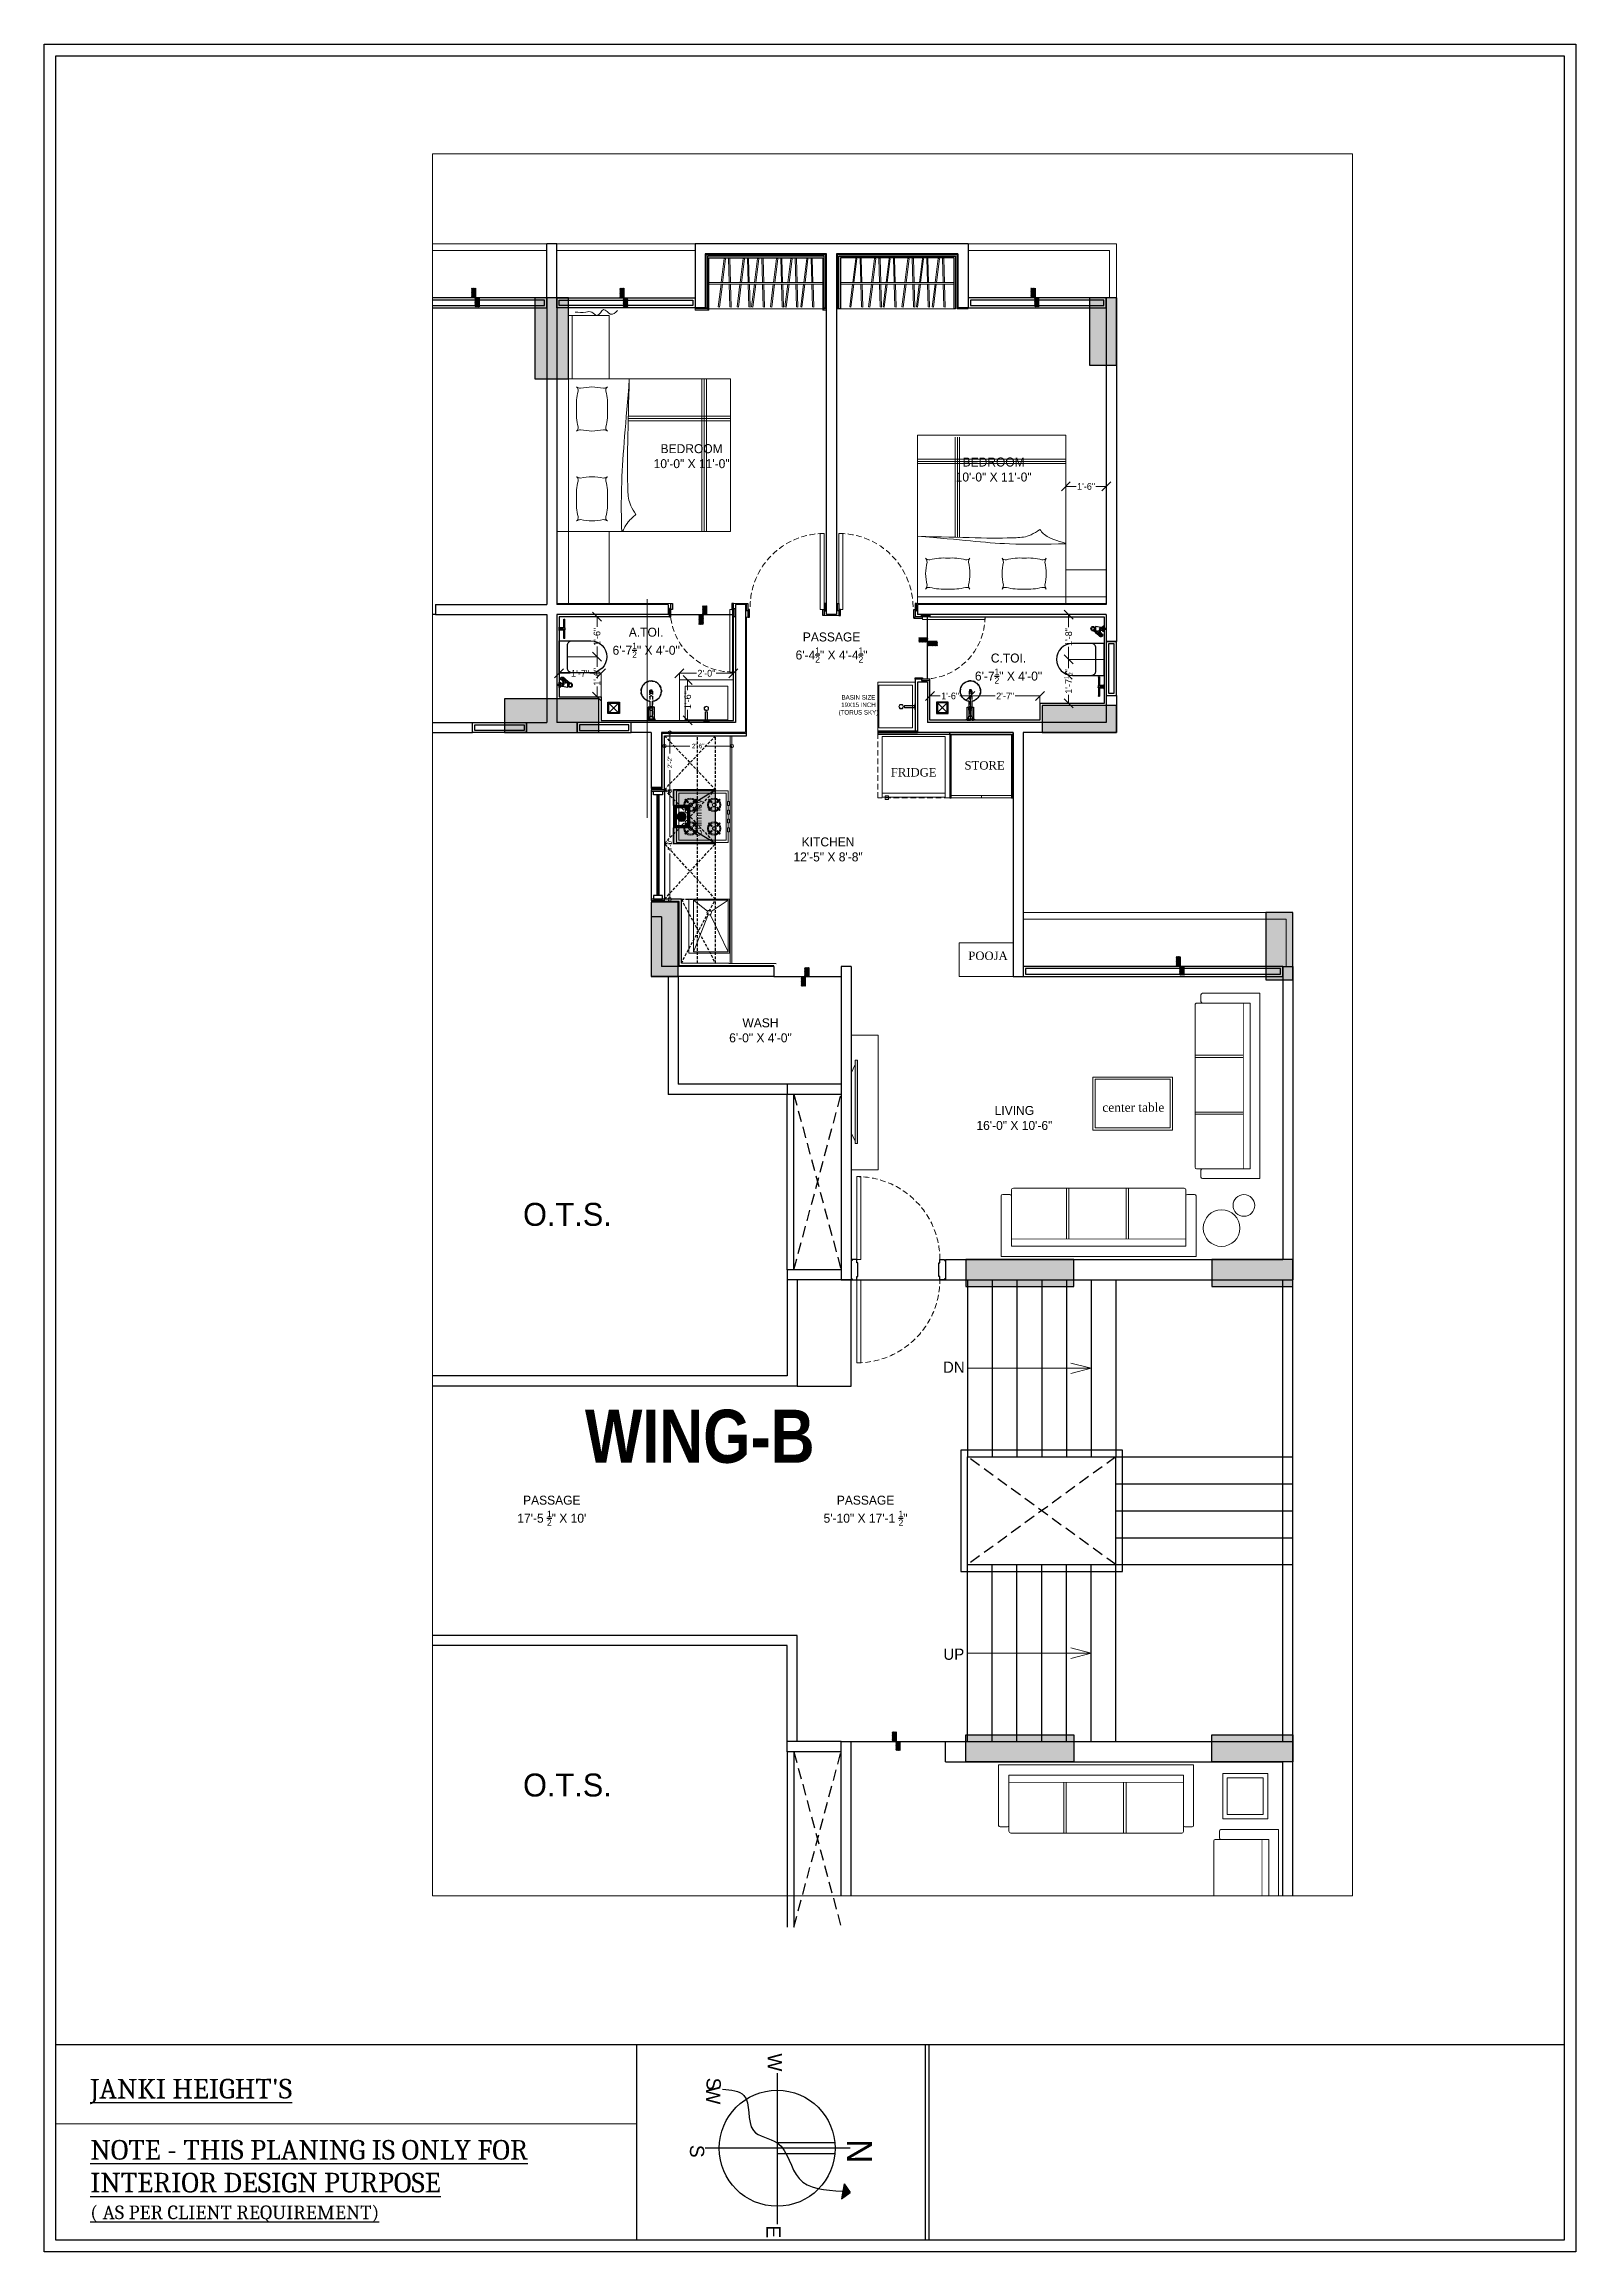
# Model space of a CAD drawing. Header units: inches. Extents: x 50354 to 53215, y -7830 to -6529.
# Drawn here: x 50354 to 51036, y -7512 to -6529 of the extents above; entities that cross this region are included whole.
import ezdxf

# ---------------------------------------------------------------- set-up
doc = ezdxf.new("R2010")
doc.units = ezdxf.units.IN
doc.header["$MEASUREMENT"] = 0
doc.header["$PDMODE"] = 2
doc.linetypes.add('HIDDEN', pattern=[0.375, 0.25, -0.125])
doc.linetypes.add('XR_ID 1F_FUR$0$XR_1F FURN$0$HIDDEN', pattern=[0.375, 0.25, -0.125])
for name, color, linetype, lineweight in [('01_AR_door', 253, 'Continuous', 13), ('01_AR_furn', 32, 'Continuous', 9), ('DIM', 7, 'Continuous', 18), ('door', 251, 'Continuous', 9), ('FLOORING', 213, 'Continuous', 15), ('FUR', 252, 'Continuous', 18), ('INTEROR', 252, 'Continuous', 20), ('LVL.', 5, 'Continuous', 35), ('SK COLUMN', 7, 'Continuous', 30), ('wall', 7, 'Continuous', 30)]:
    doc.layers.add(name, color=color, linetype=linetype, lineweight=lineweight)
for name, color, linetype in [('ACESSARY', 7, 'Continuous'), ('d-w', 250, 'Continuous'), ('granite', 16, 'Continuous'), ('SHADE', 9, 'Continuous'), ('TEX', 7, 'Continuous'), ('TEXT', 7, 'Continuous'), ('WIN..', 135, 'Continuous'), ('WINDOW', 5, 'Continuous'), ('XR_ID 1F_FUR$0$A-SANI-FIX', 134, 'Continuous')]:
    doc.layers.add(name, color=color, linetype=linetype)
doc.layers.add('FUNITURE', color=7, linetype='Continuous', lineweight=15, true_color=0x7d7673)
doc.styles.add('ARIAL', font='arial.ttf')
doc.styles.add('CENTG', font='GOTHIC.TTF')
doc.styles.get("Standard").update_dxf_attribs({"font": 'ARLRDBD.TTF', "height": 3})
doc.dimstyles.new('dim01', dxfattribs={"dimtxt": 5.5, "dimasz": 4, "dimexe": 0, "dimexo": 1, "dimgap": 1, "dimtad": 1, "dimzin": 3, "dimdsep": 46, "dimlunit": 4, "dimtxsty": 'ARIAL', "dimblk": 'ARCHTICK', "dimcen": 4, "dimclrd": 250, "dimclre": 252, "dimclrt": 1, "dimadec": 0, "dimazin": 0, "dimtfac": 1, "dimtix": 1, "dimtmove": 2, "dimatfit": 3, "dimldrblk": 'ARCHTICK', "dimfxl": 1, "dimtolj": 1, "dimtzin": 0, "dimlwd": -1, "dimlwe": -1, "dimarcsym": 0})
doc.dimstyles.get("Standard").update_dxf_attribs({"dimtxt": 3, "dimasz": 4, "dimexe": 0, "dimexo": 0, "dimgap": 0, "dimtad": 0, "dimdec": 1, "dimzin": 3, "dimdsep": 46, "dimlunit": 4, "dimtxsty": 'Standard', "dimblk": 'OBLIQUE', "dimcen": 0, "dimclrd": 69, "dimclre": 251, "dimclrt": 7, "dimadec": 0, "dimazin": 0, "dimtfac": 0.65, "dimtdec": 1, "dimtofl": 0, "dimtmove": 0, "dimatfit": 3, "dimldrblk": 'OPEN30', "dimfxl": 1, "dimfrac": 1, "dimtolj": 1, "dimtzin": 0, "dimlwd": 15, "dimlwe": 5, "dimarcsym": 1})
doc.dimstyles.new('STANDARD$0', dxfattribs={"dimscale": 0, "dimtxt": 7, "dimasz": 4, "dimexe": 4, "dimexo": 4, "dimgap": 0, "dimtad": 1, "dimtoh": 1, "dimdec": 3, "dimzin": 3, "dimdsep": 46, "dimlunit": 4, "dimtxsty": 'Standard', "dimblk": 'DOT', "dimcen": 0.09, "dimadec": 0, "dimazin": 0, "dimtfac": 1, "dimtdec": 3, "dimtofl": 0, "dimtmove": 0, "dimatfit": 3, "dimfxl": 1, "dimtolj": 1, "dimtzin": 0, "dimlwd": -1, "dimlwe": -1, "dimarcsym": 0})
doc.dimstyles.new('working', dxfattribs={"dimscale": 0.75, "dimtxt": 4.5, "dimasz": 2.5, "dimexe": 1, "dimexo": 0, "dimgap": 0.25, "dimtad": 0, "dimzin": 0, "dimlunit": 4, "dimtxsty": 'Standard', "dimblk": 'ARCHTICK', "dimcen": 3, "dimdle": 1.5, "dimclrd": 7, "dimclre": 7, "dimclrt": 256, "dimadec": 0, "dimazin": 0, "dimtfac": 1, "dimtmove": 0, "dimatfit": 3, "dimfxl": 1, "dimtolj": 1, "dimlwd": 0, "dimlwe": 0, "dimarcsym": 0})

msp = doc.modelspace()

# ---------------------------------------------------------------- texts
at = {"style": 'CENTG'}
for s, height, rotation, p in [('W', 6.34963, 270, (50676.29216, -7423.27783)), ('S', 6.34963, 270, (50641.6566, -7463.99444)), ('N', 11.17001, 90, (50722.7268, -7472.22394)), ('E', 6.34963, 270, (50675.64659, -7499.84614))]:
    msp.add_text(s, height=height, rotation=rotation, dxfattribs=at).set_placement(p)
at = {"color": 1, "style": 'CENTG'}
for s, p in [('S', (50649.04466, -7434.08682)), ('W', (50648.86183, -7437.9601))]:
    msp.add_text(s, height=6.34963, rotation=270, dxfattribs=at).set_placement(p)
at = {"insert": (50643.8789, -6865.09772), "char_height": 3, "attachment_point": 3, "rotation": 90}
msp.add_mtext('{\\fArial|b0|i0|c0|p34;Chimney }', dxfattribs=at)
at = {"layer": 'INTEROR', "color": 0, "attachment_point": 1}
for s, insert, char_height, width in [('\\pxqc;{\\fArial Narrow|b0|i0|c0|p34;BASIN SIZE\\P19X15 INCH \\P(TORUS SKY)}', (50697.21175, -6818.84857), 2, 38.8783504), ('{\\fSylfaen|b0|i0|c0|p18;STORE}', (50763.8662, -6848.24577), 3.7310949, 162.0694347), ('{\\fSylfaen|b0|i0|c0|p18;POOJA}', (50765.53705, -6932.97658), 3.7310949, 162.0694347)]:
    msp.add_mtext(s, dxfattribs=dict(at, insert=insert, char_height=char_height, width=width))
at = {"layer": 'INTEROR', "insert": (50825.19432, -7004.32782), "char_height": 3.937, "width": 28.2106162, "attachment_point": 7}
msp.add_mtext('{\\fSylfaen|b0|i0|c0|p18;center table}', dxfattribs=at)
at = {"layer": 'TEX', "color": 6, "insert": (50594.93368, -7160.80815), "char_height": 23.622, "attachment_point": 7}
msp.add_mtext_dynamic_manual_height_columns('\\pxqc;{\\fSwis721 Cn BT|b1|i0|c0|p34;WING-B}', width=102.2255274, gutter_width=492.125, heights=[0], dxfattribs=at)
at = {"layer": 'TEXT', "ltscale": 20, "attachment_point": 5}
for s, width, gutter_width, insert, char_height in [('BEDROOM \\P10\'-0" X 11\'-0"', 36.9601878, 1.15, (50642.41097, -6712.55013), 4), ('BEDROOM \\P10\'-0" X 11\'-0"', 36.9601878, 1.15, (50776.81791, -6718.49485), 4), ('\\A1;A.TOI. \\P6\'-7{\\H0.7x;\\S1/2;}" X 4\'-0"', 32.5392622, 1.15, (50622.18931, -6795.55742), 4), ('\\A1;PASSAGE \\P6\'-4{\\H0.7x;\\S1/2;}" X 4\'-4{\\H0.7x;\\S1/2;}"', 34.6481824, 1.15, (50704.68931, -6797.66907), 4), ('\\A1;C.TOI. \\P6\'-7{\\H0.7x;\\S1/2;}" X 4\'-0"', 30.4303421, 1.15, (50783.43931, -6807.05013), 4), ('KITCHEN \\P12\'-5" X 8\'-8"', 33.6952649, 1.15, (50703.13639, -6887.55013), 4), ('\\A1;WASH \\P6\'-0" X 4\'-0"', 32.5392622, 1.15, (50673.04245, -6968.05013), 4), ('LIVING \\P16\'-0" X 10\'-6"', 36.9601878, 1.15, (50786.0489, -7007.05013), 4), ('\\A1;O.T.S.', 53.7953136, 2.93854, (50587.13392, -7049.9883), 10.221008), ('\\A1;DN', 15.2859021, 1.15, (50759.09144, -7117.92612), 5), ('\\A1;PASSAGE \\P17\'-5 {\\H0.7x;\\S1/2;}" X 10\'', 209.5, 1.15, (50580.18931, -7181.80013), 4), ('\\A1;PASSAGE \\P5\'-10" X 17\'-1 {\\H0.7x;\\S1/2;}"', 69.75, 1.15, (50719.81431, -7181.80013), 4), ('\\A1;UP', 15.2859021, 1.15, (50759.09144, -7245.67413), 5), ('\\A1;O.T.S.', 53.7953136, 2.93854, (50587.13392, -7303.93064), 10.221008)]:
    msp.add_mtext_dynamic_manual_height_columns(s, width=width, gutter_width=gutter_width, heights=[0], dxfattribs=dict(at, insert=insert, char_height=char_height))
at = {"layer": 'WIN..', "color": 5, "insert": (50374.80579, -7434.61762), "char_height": 8.7459752, "width": 213.7618354, "attachment_point": 1}
msp.add_mtext("{\\fCambria|b0|i0|c0|p18;\\LJANKI HEIGHT'S}", dxfattribs=at)
at = {"layer": 'WIN..', "color": 1, "insert": (50374.80579, -7461.84078), "char_height": 8.7459752, "width": 213.7618354, "attachment_point": 1}
msp.add_mtext('{\\fCambria|b0|i0|c0|p18;\\LNOTE - THIS PLANING IS ONLY FOR INTERIOR DESIGN PURPOSE \\P\\H0.69318x;( AS PER CLIENT REQUIREMENT)}', dxfattribs=at)

# ---------------------------------------------------------------- blocks, each defined once
blk = doc.blocks.new('_ArchTick')
at = {"color": 0, "linetype": 'ByBlock', "const_width": 0.15}
blk.add_lwpolyline([(-0.5, -0.5), (0.5, 0.5)], dxfattribs=at)
blk = doc.blocks.new('A$C429F5545')
at = {"layer": 'FLOORING', "ltscale": 20}
h = blk.add_hatch(dxfattribs=at)
h.set_pattern_fill('ANSI31', color=256)
h.set_pattern_definition([(45, (-31983.55618, 2830.83705), (-0.08838834765, 0.08838834765), [])])
h.paths.add_polyline_path([(2, 1.78), (0.01, 1.78), (0, 0.78), (1.99, 0.78), (1.99, 1)])
h.paths.add_polyline_path([(4.15, 1), (1.99, 1), (1.99, 0), (4.15, 0)])
at = {"layer": 'FLOORING', "ltscale": 20, "const_width": 0.2}
blk.add_lwpolyline([(0, 1.78), (1.99, 1.78), (1.99, 1), (4.15, 1)], dxfattribs=at)
blk = doc.blocks.new('XR_ID 1F_FUR$0$XR_1F FURN$0$Xref-Changing Room$0$FD_Square')
at = {"color": 15}
for p, q in [((-55, -55), (55, 55)), ((-55, 55), (55, -55))]:
    blk.add_line(p, q, dxfattribs=at)
blk.add_lwpolyline([(-65, -65), (-65, 65), (65, 65), (65, -65)], close=True)
blk.add_lwpolyline([(-55, -55), (-55, 55), (55, 55), (55, -55)], close=True, dxfattribs=at)
blk = doc.blocks.new('XR_ID 1F_FUR$0$XR_1F FURN$0$A$C2113426E')
for p, q in [((286, 106), (305, 112)), ((305, 112), (316, 114)), ((316, 114), (330, 115)), ((330, 115), (352, 113)), ((352, 113), (370, 108)), ((370, 108), (388, 99)), ((388, 99), (398, 92)), ((398, 92), (418, 74)), ((418, 74), (430, 57)), ((430, 57), (439, 37)), ((439, 37), (443, 17)), ((443, 17), (444, 9)), ((444, 9), (445, 0)), ((306, -113), (289, -107)), ((330, -115), (306, -113)), ((346, -114), (330, -115)), ((371, -107), (346, -114)), ((378, -104), (371, -107)), ((392, -97), (378, -104)), ((403, -88), (392, -97)), ((415, -77), (403, -88)), ((424, -66), (415, -77)), ((431, -55), (424, -66)), ((437, -41), (431, -55)), ((442, -26), (437, -41)), ((444, -12), (442, -26)), ((445, 0), (444, -12))]:
    blk.add_line(p, q)
at = {"linetype": 'XR_ID 1F_FUR$0$XR_1F FURN$0$HIDDEN', "ltscale": 150}
for centre in [(292, 0), (310, 0), (322, 0), (330, 0)]:
    blk.add_arc(centre, 15.3, 258.5968, 101.4032, dxfattribs=at)
at = {"linetype": 'Continuous'}
blk.add_wipeout([(0, -45), (12, -45), (12, -35), (148, -35), (148, -18), (153, -18), (153, 17), (148, 17), (148, 35), (12, 35), (12, 45), (0, 45)], dxfattribs=at)
for p, q in [((0, -36), (0, 36)), ((0, 36), (2, 34)), ((2, 34), (6, 31)), ((6, 31), (10, 29)), ((10, 29), (17, 25)), ((17, 25), (25, 21)), ((25, 21), (33, 19)), ((33, 19), (38, 18)), ((38, 18), (45, 17)), ((45, 17), (45, 15)), ((45, 15), (216, 15)), ((216, 15), (221, 39)), ((221, 39), (229, 56)), ((229, 56), (240, 71)), ((240, 71), (256, 88)), ((256, 88), (269, 98)), ((269, 98), (286, 106)), ((3, -34), (0, -36)), ((10, -28), (3, -34)), ((16, -25), (10, -28)), ((21, -23), (16, -25)), ((26, -21), (21, -23)), ((33, -19), (26, -21)), ((41, -18), (33, -19)), ((45, -18), (41, -18)), ((216, -15), (45, -15)), ((45, -15), (45, -18)), ((216, -18), (216, -15)), ((217, -25), (216, -18)), ((220, -36), (217, -25)), ((224, -46), (220, -36)), ((231, -59), (224, -46)), ((242, -74), (231, -59)), ((252, -85), (242, -74)), ((268, -97), (252, -85)), ((274, -101), (268, -97)), ((289, -107), (274, -101))]:
    blk.add_line(p, q)
at = {"linetype": 'XR_ID 1F_FUR$0$XR_1F FURN$0$HIDDEN', "ltscale": 150}
for p, q in [((0, 36), (0, -36)), ((45, -18), (45, 17)), ((330, 15), (45, 15)), ((45, 15), (45, -15)), ((330, -15), (45, -15))]:
    blk.add_line(p, q, dxfattribs=at)
at = {"linetype": 'Continuous'}
blk.add_line((138, 17), (138, -17), dxfattribs=at)
for points in [[(0, 45), (12, 45), (12, -45), (0, -45)], [(116, -18), (116, 17), (153, 17), (153, -18)]]:
    blk.add_lwpolyline(points, close=True, dxfattribs=at)
blk.add_lwpolyline([(148, -18), (148, -35), (12, -35), (12, 35), (148, 35), (148, 17)], dxfattribs=at)
at = {"linetype": 'XR_ID 1F_FUR$0$XR_1F FURN$0$HIDDEN', "ltscale": 150}
for centre, radius, start, end in [((48, 89), 71.2, 227.6536, 267.6083), ((133, 0), 15.3, 258.5968, 101.4032), ((330, 0), 115, 187.4947, 172.5053), ((264, 0), 15.3, 258.5968, 101.4032), ((48, -89), 71.2, 92.3917, 132.3464)]:
    blk.add_arc(centre, radius, start, end, dxfattribs=at)
at = {"linetype": 'Continuous'}
blk.add_arc((126, 0), 14.6, 131.1373, 228.8627, dxfattribs=at)
blk = doc.blocks.new('A$C2115f274')
at = {"layer": 'XR_ID 1F_FUR$0$A-SANI-FIX', "lineweight": 30, "xscale": 0.0393700787, "yscale": 0.0393700787, "zscale": 0.0393700787, "rotation": 180}
blk.add_blockref('XR_ID 1F_FUR$0$XR_1F FURN$0$A$C2113426E', (0, 0), dxfattribs=at)
blk = doc.blocks.new('XR_ID 1F_FUR$0$XR_1F FURN$0$A$C70754DD9')
for p, q in [((178, 0), (-178, 0)), ((-180, -2), (-180, -360)), ((180, -360), (180, -2))]:
    blk.add_line(p, q)
blk.add_lwpolyline([(180, -360), (180, -145, 0.414214), (130, -95), (-130, -95, 0.414214), (-180, -145), (-180, -360, 1)], format="xyb", close=True)
for centre, radius, start, end in [((-178, -2), 2, 90, 180), ((178, -2), 2, 0, 90), ((0, -360), 180, 180, 0)]:
    blk.add_arc(centre, radius, start, end)
blk = doc.blocks.new('XR_ID 1F_FUR$0$XR_1F FURN$0$1300AX422$0$02')
blk.add_wipeout([(-58, -20), (-85, -26), (-65, -48), (-65, -49), (-65, -50), (-66, -52), (-65, -53), (-65, -53), (-64, -54), (-64, -55), (-63, -55), (-62, -56), (-62, -57), (-61, -58), (-60, -59), (-60, -59), (-59, -60), (-58, -61), (-58, -62), (-57, -62), (-56, -63), (-55, -64), (-55, -64), (-54, -65), (-53, -66), (-52, -67), (-52, -68), (-51, -68), (-50, -69), (-50, -70), (-49, -70), (-49, -71), (-48, -72), (-47, -72), (-46, -73), (-46, -74), (-45, -74), (-44, -75), (-43, -75), (-43, -75), (-42, -76), (-41, -76), (-41, -76), (-40, -76), (-39, -76), (-38, -76), (-37, -76), (-36, -76), (-36, -76), (-35, -76), (-34, -76), (-34, -76), (-33, -76), (-33, -75), (-32, -75), (-32, -74), (-31, -74), (-31, -73), (-31, -73), (-31, -72), (-31, -72), (-31, -70), (-31, -69), (-31, -69), (-31, -68), (-31, -68), (-30, -67), (-30, -67), (-31, -67), (-31, -66), (-31, -65), (-32, -65), (-32, -64), (-33, -64), (-33, -63), (-33, -63), (-34, -63), (-35, -63), (-35, -63), (-36, -63), (-37, -62), (-37, -62), (-38, -61), (-39, -61), (-40, -60), (-40, -60), (-40, -60), (-41, -59), (-42, -58), (-43, -58), (-43, -57), (-44, -57), (-45, -56), (-46, -55), (-46, -54), (-47, -53), (-47, -53), (-48, -52), (-49, -50), (-50, -49), (-51, -48), (-52, -47), (-52, -46), (-53, -45), (-53, -44), (-54, -43), (-54, -43), (-54, -42), (-55, -41), (-55, -40), (-55, -39), (-56, -38), (-56, -37), (-56, -36), (-57, -35), (-57, -34), (-57, -33), (-58, -29), (-58, -26), (-58, -24), (-58, -22)])
blk.add_wipeout([(0, 4), (0, 30), (-10, 30), (-25, 13), (-25, 13), (-28, 16), (-39, 16), (-95, 28), (-102, 20), (-102, -11), (-107, -5), (-107, -3), (-107, -2), (-106, 1), (-106, 3), (-106, 5), (-106, 7), (-107, 10), (-107, 12), (-108, 14), (-110, 17), (-111, 20), (-113, 22), (-115, 24), (-117, 26), (-119, 27), (-122, 28), (-124, 29), (-126, 29), (-126, 29), (-128, 29), (-131, 29), (-133, 28), (-134, 28), (-136, 27), (-138, 26), (-139, 26), (-140, 25), (-141, 24), (-142, 22), (-143, 21), (-145, 20), (-145, 19), (-146, 17), (-147, 16), (-147, 14), (-148, 13), (-148, 11), (-149, 9), (-149, 8), (-149, 7), (-149, 5), (-149, 4), (-149, 2), (-149, 1), (-149, -1), (-149, -3), (-149, -4), (-148, -5), (-148, -7), (-147, -8), (-147, -10), (-146, -11), (-146, -12), (-145, -13), (-144, -14), (-143, -16), (-142, -16), (-141, -18), (-140, -19), (-139, -20), (-137, -20), (-136, -21), (-135, -22), (-133, -22), (-132, -22), (-130, -23), (-128, -23), (-126, -23), (-124, -23), (-122, -22), (-120, -21), (-119, -21), (-100, -37), (-100, -39), (-77, -60), (-76, -60), (-75, -60), (-74, -59), (-74, -59), (-73, -61), (-71, -63), (-69, -64), (-67, -67), (-65, -70), (-63, -72), (-60, -75), (-58, -78), (-56, -80), (-51, -84), (-48, -85), (-47, -86), (-43, -88), (-40, -88), (-37, -88), (-33, -88), (-30, -87), (-27, -86), (-25, -84), (-23, -83), (-21, -81), (-20, -79), (-19, -76), (-18, -75), (-18, -72), (-17, -69), (-18, -66), (-19, -63), (-20, -61), (-22, -58), (-24, -56), (-27, -55), (-30, -53), (-32, -53), (-33, -52), (-35, -52), (-37, -50), (-39, -47), (-40, -46), (-42, -44), (-44, -40), (-46, -36), (-47, -33), (-47, -31), (-48, -26), (-48, -23), (-48, -22), (-48, -19), (-48, -18), (-39, -16), (-28, -16), (-25, -13), (-25, -12), (-10, -30), (0, -30)])
for p, q in [((-95, 28), (-102, 20)), ((-95, 28), (-102, 20)), ((-102, 20), (-102, -20)), ((-102, -20), (-102, 20)), ((-39, 16), (-95, 28)), ((-39, 16), (-95, 28)), ((-95, -28), (-95, 27)), ((-53, -3), (-53, 0)), ((-43, -5), (-43, 0)), ((-28, 16), (-42, 16)), ((-42, -16), (-42, 16)), ((-42, 16), (-28, 16)), ((-42, 16), (-28, 16)), ((-42, -13), (-42, 13)), ((-39, -16), (-39, 16)), ((-25, 13), (-28, 16)), ((-28, 16), (-25, 13)), ((-28, 16), (-25, 13)), ((-10, 30), (-25, 13)), ((-10, 30), (-25, 13)), ((-25, 6), (-25, 13)), ((-25, 13), (-25, -13)), ((-10, 30), (-10, -30)), ((-10, -30), (-10, 30)), ((0, 30), (-10, 30)), ((0, 30), (-10, 30)), ((-10, 30), (0, 30)), ((0, -30), (0, 30)), ((0, 30), (0, -30)), ((0, -30), (0, 30)), ((0, 30), (0, -30)), ((13, 4), (0, 4)), ((13, 4), (13, -6)), ((-119, -21), (-100, -37)), ((-119, -21), (-119, -22)), ((-119, -22), (-118, -22)), ((-118, -22), (-117, -23)), ((-117, -23), (-116, -24)), ((-117, -23), (-117, -23)), ((-116, -24), (-115, -24)), ((-115, -24), (-115, -25)), ((-115, -25), (-114, -26)), ((-114, -26), (-112, -27)), ((-112, -27), (-111, -28)), ((-111, -28), (-109, -30)), ((-109, -30), (-108, -31)), ((-108, -31), (-106, -32)), ((-107, -5), (-107, -5)), ((-89, -24), (-107, -5)), ((-107, -5), (-106, -6)), ((-106, -6), (-106, -7)), ((-106, -7), (-105, -7)), ((-106, -32), (-104, -34)), ((-105, -7), (-105, -8)), ((-105, -8), (-104, -8)), ((-104, -8), (-103, -9)), ((-104, -34), (-103, -35)), ((-103, -9), (-103, -10)), ((-103, -10), (-100, -12)), ((-103, -35), (-101, -36)), ((-102, -20), (-95, -28)), ((-95, -28), (-102, -20)), ((-101, -36), (-101, -37)), ((-101, -37), (-100, -37)), ((-100, -12), (-98, -15)), ((-100, -37), (-100, -39)), ((-100, -37), (-99, -38)), ((-100, -37), (-100, -37)), ((-100, -38), (-100, -38)), ((-100, -38), (-100, -38)), ((-100, -38), (-100, -38)), ((-100, -38), (-100, -38)), ((-100, -39), (-100, -38)), ((-100, -39), (-77, -60)), ((-100, -39), (-100, -39)), ((-100, -39), (-100, -39)), ((-100, -39), (-100, -39)), ((-100, -39), (-100, -39)), ((-99, -40), (-100, -39)), ((-99, -38), (-98, -39)), ((-99, -38), (-99, -38)), ((-99, -40), (-99, -40)), ((-99, -40), (-99, -40)), ((-99, -40), (-99, -40)), ((-99, -40), (-99, -40)), ((-98, -40), (-99, -40)), ((-77, -60), (-99, -40)), ((-98, -15), (-96, -17)), ((-98, -39), (-98, -39)), ((-97, -39), (-98, -39)), ((-98, -39), (-97, -39)), ((-98, -39), (-98, -39)), ((-98, -40), (-98, -40)), ((-98, -41), (-98, -40)), ((-97, -41), (-98, -41)), ((-97, -39), (-97, -39)), ((-97, -39), (-97, -39)), ((-97, -39), (-97, -39)), ((-97, -39), (-97, -39)), ((-97, -41), (-97, -41)), ((-97, -41), (-97, -41)), ((-96, -41), (-97, -41)), ((-96, -17), (-93, -20)), ((-96, -39), (-96, -39)), ((-96, -39), (-96, -39)), ((-96, -39), (-96, -39)), ((-95, -39), (-96, -39)), ((-96, -40), (-96, -41)), ((-95, -40), (-96, -40)), ((-95, -28), (-58, -20)), ((-58, -20), (-95, -28)), ((-94, -38), (-95, -38)), ((-95, -39), (-95, -39)), ((-95, -39), (-95, -39)), ((-95, -40), (-95, -40)), ((-94, -40), (-95, -40)), ((-94, -38), (-94, -38)), ((-93, -38), (-94, -38)), ((-94, -40), (-94, -40)), ((-94, -40), (-94, -40)), ((-94, -40), (-94, -40)), ((-93, -40), (-94, -40)), ((-93, -20), (-91, -22)), ((-93, -37), (-93, -38)), ((-92, -37), (-93, -37)), ((-93, -38), (-93, -38)), ((-93, -39), (-93, -40)), ((-92, -39), (-93, -39)), ((-91, -36), (-92, -37)), ((-92, -37), (-92, -37)), ((-92, -37), (-92, -37)), ((-91, -39), (-92, -39)), ((-91, -22), (-89, -24)), ((-91, -36), (-91, -36)), ((-90, -36), (-91, -36)), ((-91, -38), (-91, -39)), ((-91, -38), (-91, -38)), ((-91, -38), (-91, -38)), ((-90, -38), (-91, -38)), ((-90, -35), (-90, -36)), ((-89, -35), (-90, -35)), ((-89, -37), (-90, -38)), ((-90, -38), (-90, -38)), ((-85, -26), (-89, -24)), ((-89, -24), (-88, -26)), ((-89, -34), (-89, -35)), ((-88, -34), (-89, -34)), ((-89, -35), (-89, -35)), ((-89, -35), (-89, -35)), ((-89, -37), (-89, -37)), ((-88, -37), (-89, -37)), ((-88, -24), (-88, -25)), ((-88, -24), (-88, -24)), ((-88, -25), (-87, -25)), ((-88, -25), (-88, -25)), ((-88, -26), (-86, -27)), ((-88, -33), (-88, -34)), ((-87, -33), (-88, -33)), ((-87, -35), (-88, -36)), ((-88, -36), (-88, -37)), ((-88, -36), (-88, -36)), ((-88, -36), (-88, -36)), ((-88, -37), (-88, -37)), ((-87, -32), (-87, -33)), ((-87, -32), (-87, -32)), ((-86, -32), (-87, -32)), ((-86, -34), (-87, -35)), ((-87, -35), (-87, -35)), ((-86, -25), (-86, -26)), ((-86, -25), (-86, -25)), ((-86, -25), (-86, -25)), ((-86, -26), (-85, -26)), ((-86, -27), (-86, -28)), ((-86, -28), (-85, -29)), ((-86, -28), (-86, -28)), ((-86, -28), (-86, -28)), ((-86, -28), (-86, -28)), ((-86, -28), (-86, -28)), ((-86, -29), (-86, -30)), ((-86, -29), (-86, -29)), ((-85, -29), (-86, -29)), ((-86, -30), (-86, -31)), ((-86, -30), (-86, -30)), ((-86, -31), (-86, -32)), ((-86, -31), (-86, -31)), ((-86, -31), (-86, -31)), ((-86, -33), (-86, -34)), ((-86, -33), (-86, -33)), ((-86, -33), (-86, -33)), ((-85, -33), (-86, -33)), ((-86, -34), (-86, -34)), ((-78, -33), (-85, -26)), ((-85, -26), (-85, -27)), ((-85, -26), (-85, -26)), ((-85, -26), (-85, -26)), ((-85, -26), (-65, -48)), ((-85, -27), (-84, -28)), ((-85, -27), (-85, -27)), ((-85, -31), (-85, -32)), ((-84, -31), (-85, -31)), ((-85, -32), (-85, -33)), ((-85, -32), (-85, -32)), ((-84, -28), (-84, -29)), ((-84, -28), (-84, -28)), ((-84, -28), (-84, -28)), ((-84, -28), (-84, -28)), ((-84, -29), (-84, -30)), ((-84, -29), (-84, -29)), ((-84, -30), (-84, -31)), ((-84, -30), (-84, -30)), ((-84, -30), (-84, -30)), ((-84, -30), (-84, -30)), ((-73, -60), (-74, -59)), ((-72, -61), (-73, -60)), ((-71, -63), (-72, -61)), ((-69, -64), (-71, -63)), ((-65, -48), (-70, -43)), ((-68, -66), (-69, -64)), ((-67, -67), (-68, -66)), ((-66, -68), (-67, -67)), ((-65, -48), (-66, -52)), ((-66, -52), (-65, -52)), ((-65, -70), (-66, -68)), ((-65, -52), (-65, -53)), ((-65, -52), (-65, -52)), ((-65, -53), (-64, -54)), ((-64, -71), (-65, -70)), ((-64, -54), (-63, -55)), ((-64, -54), (-64, -54)), ((-63, -72), (-64, -71)), ((-63, -55), (-62, -56)), ((-62, -73), (-63, -72)), ((-62, -56), (-61, -57)), ((-61, -75), (-62, -73)), ((-61, -57), (-61, -59)), ((-61, -59), (-60, -60)), ((-60, -76), (-61, -75)), ((-60, -60), (-59, -60)), ((-58, -78), (-60, -76)), ((-59, -60), (-58, -61)), ((-58, -61), (-57, -62)), ((-56, -80), (-58, -78)), ((-57, -62), (-56, -63)), ((-56, -63), (-55, -64)), ((-53, -82), (-56, -80)), ((-55, -64), (-54, -65)), ((-54, -65), (-52, -67)), ((-51, -84), (-53, -82)), ((-52, -67), (-51, -68)), ((-51, -68), (-50, -69)), ((-48, -85), (-51, -84)), ((-50, -69), (-49, -70)), ((-49, -70), (-48, -72)), ((-39, -16), (-48, -18)), ((-48, -18), (-39, -16)), ((-48, -72), (-47, -73)), ((-46, -87), (-48, -85)), ((-47, -73), (-46, -74)), ((-46, -74), (-44, -75)), ((-43, -88), (-46, -87)), ((-44, -75), (-43, -75)), ((-44, -75), (-44, -75)), ((-43, -75), (-42, -76)), ((-40, -88), (-43, -88)), ((-42, -16), (-28, -16)), ((-42, -16), (-28, -16)), ((-42, -16), (-28, -16)), ((-42, -76), (-41, -76)), ((-42, -76), (-42, -76)), ((-41, -76), (-40, -76)), ((-40, -60), (-40, -60)), ((-39, -60), (-40, -60)), ((-40, -76), (-39, -76)), ((-38, -88), (-40, -88)), ((-39, -61), (-39, -60)), ((-39, -61), (-39, -61)), ((-38, -61), (-39, -61)), ((-39, -76), (-37, -76)), ((-39, -76), (-39, -76)), ((-37, -62), (-38, -61)), ((-35, -88), (-38, -88)), ((-36, -62), (-37, -62)), ((-37, -76), (-36, -76)), ((-35, -63), (-36, -62)), ((-36, -76), (-35, -76)), ((-35, -63), (-35, -63)), ((-34, -63), (-35, -63)), ((-35, -76), (-34, -76)), ((-35, -76), (-35, -76)), ((-33, -88), (-35, -88)), ((-34, -52), (-33, -52)), ((-34, -63), (-34, -63)), ((-33, -63), (-34, -63)), ((-34, -76), (-33, -76)), ((-33, -52), (-32, -53)), ((-33, -63), (-33, -63)), ((-32, -64), (-33, -63)), ((-33, -75), (-32, -75)), ((-33, -76), (-33, -75)), ((-31, -87), (-33, -88)), ((-32, -53), (-31, -53)), ((-32, -65), (-32, -64)), ((-31, -66), (-32, -65)), ((-32, -75), (-31, -74)), ((-31, -53), (-29, -54)), ((-31, -66), (-31, -66)), ((-30, -67), (-31, -66)), ((-31, -68), (-30, -67)), ((-31, -69), (-31, -68)), ((-31, -70), (-31, -69)), ((-31, -71), (-31, -70)), ((-31, -72), (-31, -71)), ((-31, -72), (-31, -72)), ((-31, -72), (-31, -72)), ((-31, -73), (-31, -72)), ((-31, -73), (-31, -73)), ((-31, -74), (-31, -73)), ((-29, -87), (-31, -87)), ((-30, -67), (-30, -67)), ((-30, -67), (-30, -67)), ((-29, -54), (-27, -55)), ((-27, -86), (-29, -87)), ((-28, -16), (-25, -13)), ((-28, -16), (-25, -13)), ((-28, -16), (-25, -13)), ((-27, -55), (-24, -56)), ((-25, -84), (-27, -86)), ((-25, -13), (-25, -6)), ((-10, -30), (-25, -12)), ((-10, -30), (-25, -12)), ((-23, -83), (-25, -84)), ((-24, -56), (-22, -58)), ((-21, -81), (-23, -83)), ((-22, -58), (-20, -61)), ((-20, -78), (-21, -81)), ((-20, -61), (-19, -63)), ((-18, -75), (-20, -78)), ((-19, -63), (-18, -66)), ((-18, -66), (-17, -69)), ((-17, -69), (-18, -72)), ((-18, -72), (-18, -75)), ((0, -30), (-10, -30)), ((0, -30), (-10, -30)), ((0, -30), (-10, -30)), ((13, -6), (0, -6))]:
    blk.add_line(p, q)
for centre, radius, start, end in [((-48, 0), 5, 0, 180), ((-77, -48), 12.2, 271.711, 357.8096), ((-11, -23), 46.8, 154.4144, 232.1441), ((-11, -23), 36.8, 151.0789, 232.1441)]:
    blk.add_arc(centre, radius, start, end)
for major_axis, ratio in [((0, -26.1), 0.83), ((0, -20.9), 0.621951)]:
    blk.add_ellipse((-128, 3), major_axis=major_axis, ratio=ratio)
blk = doc.blocks.new('XR_ID 1F_FUR$0$XR_1F FURN$0$A$C698E198A')
at = {"linetype": 'Continuous'}
for p, q in [((18, 0), (-18, 0)), ((-13, -53), (-105, -53)), ((-13, -65), (-105, -65)), ((-20, 0), (20, 0)), ((-20, -7), (-20, -1)), ((-20, -1), (20, -1)), ((-20, -7), (20, -7)), ((-19, -8), (19, -8)), ((-13, -12), (13, -12)), ((-13, -13), (-13, -13)), ((-13, -13), (13, -13)), ((-13, -13), (-13, -13)), ((-13, -15), (-13, -16)), ((-13, -15), (-13, -15)), ((-13, -16), (-13, -16)), ((-13, -18), (-13, -19)), ((-13, -18), (-13, -18)), ((-13, -19), (-13, -19)), ((-13, -20), (-13, -21)), ((-13, -20), (-13, -20)), ((-13, -21), (-13, -21)), ((-13, -23), (-13, -24)), ((-13, -23), (-13, -23)), ((-13, -24), (-13, -24)), ((-13, -26), (-13, -27)), ((-13, -26), (-13, -26)), ((-13, -27), (-13, -27)), ((-13, -29), (-13, -30)), ((-13, -29), (-13, -29)), ((-13, -30), (-13, -30)), ((-13, -32), (-13, -33)), ((-13, -32), (-13, -32)), ((-13, -33), (-13, -33)), ((-13, -34), (-13, -35)), ((-13, -34), (-13, -34)), ((-13, -35), (-13, -35)), ((-13, -37), (-13, -38)), ((-13, -37), (-13, -37)), ((-13, -38), (-13, -38)), ((-13, -40), (-13, -41)), ((-13, -40), (-13, -40)), ((-13, -41), (-13, -41)), ((13, -43), (-13, -43)), ((-13, -43), (-13, -43)), ((-13, -43), (-13, -43)), ((13, -44), (-13, -44)), ((-13, -52), (-13, -44)), ((-13, -52), (-13, -52)), ((-13, -53), (-13, -53)), ((-13, -53), (-13, -66)), ((-13, -66), (-13, -66)), ((-13, -66), (-13, -66)), ((-13, -66), (-13, -67)), ((-13, -66), (-13, -67)), ((-13, -69), (-13, -67)), ((-13, -67), (-13, -67)), ((13, -69), (-13, -69)), ((-12, -12), (12, -12)), ((12, -43), (-12, -43)), ((12, -69), (-12, -69)), ((0, 0), (0, 0)), ((13, -13), (13, -13)), ((13, -13), (13, -13)), ((13, -15), (13, -16)), ((13, -15), (13, -15)), ((13, -16), (13, -16)), ((13, -18), (13, -19)), ((13, -18), (13, -18)), ((13, -19), (13, -19)), ((13, -20), (13, -21)), ((13, -20), (13, -20)), ((13, -21), (13, -21)), ((13, -23), (13, -24)), ((13, -23), (13, -23)), ((13, -24), (13, -24)), ((13, -26), (13, -27)), ((13, -26), (13, -26)), ((13, -27), (13, -27)), ((13, -29), (13, -30)), ((13, -29), (13, -29)), ((13, -30), (13, -30)), ((13, -32), (13, -33)), ((13, -32), (13, -32)), ((13, -33), (13, -33)), ((13, -34), (13, -35)), ((13, -34), (13, -34)), ((13, -35), (13, -35)), ((13, -37), (13, -38)), ((13, -37), (13, -37)), ((13, -38), (13, -38)), ((13, -40), (13, -41)), ((13, -40), (13, -40)), ((13, -41), (13, -41)), ((13, -43), (13, -43)), ((13, -43), (13, -43)), ((13, -52), (13, -44)), ((13, -53), (13, -52)), ((13, -52), (13, -52)), ((13, -52), (13, -52)), ((13, -52), (13, -52)), ((105, -53), (13, -53)), ((13, -53), (13, -53)), ((13, -66), (13, -53)), ((13, -53), (13, -53)), ((105, -65), (13, -65)), ((13, -66), (13, -66)), ((13, -69), (13, -67)), ((13, -67), (13, -67)), ((20, -7), (20, -1))]:
    blk.add_line(p, q, dxfattribs=at)
for points in [[(-13, -52), (-13, -52), (-13, -52)], [(-13, -52), (-13, -53), (-13, -53), (-13, -53), (-13, -53), (-12, -53), (-12, -53), (-12, -54), (-12, -54), (-12, -54), (-12, -54), (-12, -55), (-12, -55), (-11, -55), (-11, -56), (-11, -56), (-11, -56), (-11, -57), (-11, -57), (-11, -57), (-11, -58), (-11, -58), (-11, -58), (-11, -59), (-11, -59), (-11, -59)], [(-13, -52), (-13, -52), (-13, -52), (-13, -52), (-13, -52), (-13, -52)], [(-11, -59), (-11, -60), (-11, -60), (-11, -60), (-11, -61), (-11, -61), (-11, -61), (-11, -62), (-11, -62), (-11, -62), (-11, -63), (-11, -63), (-11, -63), (-12, -64), (-12, -64), (-12, -64), (-12, -65), (-12, -65), (-12, -65), (-12, -65), (-12, -66), (-13, -66), (-13, -66), (-13, -66), (-13, -66), (-13, -66)], [(-13, -67), (-13, -67), (-13, -67), (-13, -67), (-13, -67), (-13, -67)], [(11, -59), (11, -59), (11, -59), (11, -58), (11, -58), (11, -58), (11, -57), (11, -57), (11, -57), (11, -56), (11, -56), (11, -56), (11, -55), (12, -55), (12, -55), (12, -54), (12, -54), (12, -54), (12, -54), (12, -53), (12, -53), (13, -53), (13, -53), (13, -53)], [(13, -66), (13, -66), (13, -66), (13, -66), (13, -66), (12, -66), (12, -65), (12, -65), (12, -65), (12, -65), (12, -64), (12, -64), (12, -64), (11, -63), (11, -63), (11, -63), (11, -62), (11, -62), (11, -62), (11, -61), (11, -61), (11, -61), (11, -60), (11, -60), (11, -60), (11, -59)], [(13, -52), (13, -52), (13, -52), (13, -52), (13, -52), (13, -52)], [(13, -67), (13, -66), (13, -66)], [(13, -67), (13, -67), (13, -67), (13, -67), (13, -67), (13, -67)]]:
    blk.add_lwpolyline(points, dxfattribs=at)
for centre, radius, start, end in [((-18, -1), 0.89, 90, 144.9934), ((18, -1), 0.89, 35.0066, 90), ((-105, -59), 6, 90, 270), ((-20, -1), 0.3, 90, 180), ((-19, -7), 1.5, 180, 270), ((-17, -12), 4, 11.537, 90), ((-12, -11), 1, 191.537, 270), ((-12, -13), 0.5, 90, 180), ((-28, -14), 15.3, 358.1391, 3.573), ((-28, -14), 15.3, 356.4273, 358.1365), ((-28, -17), 15.4, 1.8698, 3.572), ((-28, -17), 15.3, 358.1361, 1.8696), ((-28, -17), 15.3, 356.4273, 358.1366), ((-28, -19), 15.4, 1.8698, 3.572), ((-28, -19), 15.3, 358.1361, 1.8696), ((-28, -19), 15.3, 356.4273, 358.1366), ((-28, -22), 15.4, 1.8698, 3.572), ((-28, -22), 15.3, 358.1361, 1.8696), ((-28, -22), 15.3, 356.4273, 358.1366), ((-28, -25), 15.4, 1.8698, 3.572), ((-28, -25), 15.3, 358.1361, 1.8696), ((-28, -25), 15.3, 356.4273, 358.1366), ((-28, -28), 15.4, 1.8698, 3.572), ((-28, -28), 15.3, 358.1361, 1.8696), ((-28, -28), 15.3, 356.4273, 358.1366), ((-28, -31), 15.4, 1.8698, 3.572), ((-28, -31), 15.3, 358.1361, 1.8696), ((-28, -31), 15.3, 356.4273, 358.1366), ((-28, -33), 15.4, 1.8698, 3.572), ((-28, -33), 15.3, 358.1361, 1.8696), ((-28, -33), 15.3, 356.4273, 358.1366), ((-28, -36), 15.4, 1.8698, 3.572), ((-28, -36), 15.3, 358.1361, 1.8696), ((-28, -36), 15.3, 356.4273, 358.1366), ((-28, -39), 15.4, 1.8698, 3.572), ((-28, -39), 15.3, 358.1361, 1.8696), ((-28, -39), 15.3, 356.4273, 358.1366), ((-28, -42), 15.4, 1.8698, 3.572), ((-28, -42), 15.3, 356.4244, 1.8692), ((-12, -43), 0.5, 180, 270), ((-12, -44), 0.5, 90, 180), ((-37, -66), 28, 29.8075, 30.0704), ((-12, -69), 0.5, 180, 270), ((-21, -59), 10.1, 0.0003, 0.7451), ((10, -35), 0.37, 270.0112, 277.1413), ((21, -59), 10.1, 180.0003, 180.711), ((12, -11), 1, 270, 348.463), ((12, -13), 0.5, 0, 90), ((12, -43), 0.5, 270, 0), ((12, -44), 0.5, 0, 90), ((12, -69), 0.5, 270, 0), ((17, -12), 4, 90, 168.463), ((28, -14), 15.3, 176.4244, 181.8692), ((28, -14), 15.4, 181.8698, 183.572), ((28, -17), 15.3, 176.4273, 178.1366), ((28, -17), 15.3, 178.1361, 181.8696), ((28, -17), 15.4, 181.8698, 183.572), ((28, -19), 15.3, 176.4273, 178.1366), ((28, -19), 15.3, 178.1361, 181.8696), ((28, -19), 15.4, 181.8698, 183.572), ((28, -22), 15.3, 176.4273, 178.1366), ((28, -22), 15.3, 178.1361, 181.8696), ((28, -22), 15.4, 181.8698, 183.572), ((28, -25), 15.3, 176.4273, 178.1366), ((28, -25), 15.3, 178.1361, 181.8696), ((28, -25), 15.4, 181.8698, 183.572), ((28, -28), 15.3, 176.4273, 178.1366), ((28, -28), 15.3, 178.1361, 181.8696), ((28, -28), 15.4, 181.8698, 183.572), ((28, -31), 15.3, 176.4273, 178.1366), ((28, -31), 15.3, 178.1361, 181.8696), ((28, -31), 15.4, 181.8698, 183.572), ((28, -33), 15.3, 176.4273, 178.1366), ((28, -33), 15.3, 178.1361, 181.8696), ((28, -33), 15.4, 181.8698, 183.572), ((28, -36), 15.3, 176.4273, 178.1366), ((28, -36), 15.3, 178.1361, 181.8696), ((28, -36), 15.4, 181.8698, 183.572), ((28, -39), 15.3, 176.4273, 178.1366), ((28, -39), 15.3, 178.1361, 181.8696), ((28, -39), 15.4, 181.8698, 183.572), ((28, -42), 15.3, 176.4273, 178.1366), ((28, -42), 15.3, 178.1391, 183.573), ((37, -53), 27.5, 209.8826, 210.1343), ((19, -7), 1.5, 270, 0), ((20, -1), 0.3, 0, 90), ((105, -59), 6, 270, 90)]:
    blk.add_arc(centre, radius, start, end, dxfattribs=at)
for points, knots in [([(-13, -13), (-13, -13), (-13, -13), (-13, -14), (-12, -14), (-13, -14), (-13, -15), (-13, -15), (-13, -15)], [0, 0, 0, 0, 0.100368, 0.222072, 0.499986, 0.777907, 0.899621, 1, 1, 1, 1]), ([(-13, -14), (-13, -14), (-13, -14), (-13, -14), (-13, -14), (-13, -14), (-13, -13), (-13, -13), (-13, -13), (-13, -13), (-13, -13), (-13, -13), (-13, -13), (-13, -13), (-13, -13), (-13, -13)], [0, 0, 0, 0, 0.147952, 0.308423, 0.471665, 0.628076, 0.700647, 0.76776, 0.828146, 0.880582, 0.924017, 0.957779, 0.971091, 0.982247, 1, 1, 1, 1]), ([(-13, -13), (-13, -13), (-13, -13), (-13, -13), (-13, -13), (-13, -13), (-13, -13)], [0, 0, 0, 0, 0.147642, 0.355049, 0.63916, 1, 1, 1, 1]), ([(-13, -14), (-13, -14), (-13, -14), (-13, -14), (-13, -15), (-13, -15), (-13, -15), (-13, -15), (-13, -16), (-13, -16), (-13, -16), (-13, -16), (-13, -16), (-13, -16), (-13, -16)], [0, 0, 0, 0, 0.031746, 0.075753, 0.130448, 0.194012, 0.34024, 0.500003, 0.659766, 0.805992, 0.869554, 0.924248, 0.968254, 1, 1, 1, 1]), ([(-13, -15), (-13, -15), (-13, -15), (-13, -15), (-13, -15), (-13, -15), (-13, -15), (-13, -15), (-13, -15), (-13, -14)], [0, 0, 0, 0, 0.051938, 0.118849, 0.208602, 0.323036, 0.461504, 0.622134, 1, 1, 1, 1]), ([(-13, -15), (-13, -15), (-13, -14), (-12, -14), (-12, -14), (-12, -14), (-12, -14), (-12, -14), (-12, -14)], [0, 0, 0, 0, 0.349245, 0.630114, 0.743606, 0.840326, 0.923707, 1, 1, 1, 1]), ([(-13, -14), (-13, -14), (-13, -14), (-13, -14), (-13, -14)], [0, 0, 0, 0, 0.347255, 1, 1, 1, 1]), ([(-13, -15), (-13, -15), (-13, -15), (-13, -14), (-13, -14)], [0, 0, 0, 0, 0.560169, 1, 1, 1, 1]), ([(-13, -14), (-13, -14), (-13, -14), (-13, -14), (-13, -14), (-13, -14), (-13, -14), (-13, -14)], [0, 0, 0, 0, 0.401909, 0.701539, 0.811757, 0.896092, 1, 1, 1, 1]), ([(-13, -16), (-13, -16), (-13, -16), (-13, -15), (-13, -15), (-13, -15), (-13, -15)], [0, 0, 0, 0, 0.23461, 0.500045, 0.765459, 1, 1, 1, 1]), ([(-13, -16), (-13, -16), (-13, -15), (-13, -15), (-13, -15)], [0, 0, 0, 0, 0.500087, 1, 1, 1, 1]), ([(-13, -15), (-13, -15), (-13, -15), (-13, -15), (-13, -15), (-13, -15), (-13, -15)], [0, 0, 0, 0, 0.360851, 0.644967, 0.852372, 1, 1, 1, 1]), ([(-13, -16), (-13, -16), (-13, -16), (-13, -16), (-12, -17), (-13, -17), (-13, -17), (-13, -17), (-13, -18)], [0, 0, 0, 0, 0.100368, 0.222072, 0.499986, 0.777907, 0.899621, 1, 1, 1, 1]), ([(-12, -16), (-12, -16), (-12, -16), (-12, -16), (-12, -16), (-12, -16), (-13, -16), (-13, -16), (-13, -16)], [0, 0, 0, 0, 0.076266, 0.159626, 0.256338, 0.369832, 0.650724, 1, 1, 1, 1]), ([(-13, -16), (-13, -16), (-13, -16), (-13, -16), (-13, -16), (-13, -16), (-13, -16), (-13, -16)], [0, 0, 0, 0, 0.10394, 0.188277, 0.298492, 0.598106, 1, 1, 1, 1]), ([(-13, -16), (-13, -16), (-13, -16), (-13, -16), (-13, -16)], [0, 0, 0, 0, 0.43969, 1, 1, 1, 1]), ([(-13, -17), (-13, -17), (-13, -17), (-13, -17), (-13, -16), (-13, -16), (-13, -16)], [0, 0, 0, 0, 0.239734, 0.499899, 0.760114, 1, 1, 1, 1]), ([(-13, -16), (-13, -16), (-13, -16), (-13, -16), (-13, -16), (-13, -16), (-13, -16), (-13, -16), (-13, -16), (-13, -16)], [0, 0, 0, 0, 0.377864, 0.538515, 0.677008, 0.791463, 0.881221, 0.94811, 1, 1, 1, 1]), ([(-13, -16), (-13, -16), (-13, -16), (-13, -16), (-13, -16), (-13, -16), (-13, -16)], [0, 0, 0, 0, 0.147642, 0.355049, 0.63916, 1, 1, 1, 1]), ([(-13, -16), (-13, -16), (-13, -16), (-13, -16), (-13, -16)], [0, 0, 0, 0, 0.65274, 1, 1, 1, 1]), ([(-13, -17), (-13, -17), (-13, -17), (-13, -17), (-13, -17), (-13, -18), (-13, -18), (-13, -18), (-13, -18), (-13, -19), (-13, -19), (-13, -19), (-13, -19), (-13, -19), (-13, -19)], [0, 0, 0, 0, 0.031746, 0.075753, 0.130448, 0.194012, 0.34024, 0.500003, 0.659766, 0.805992, 0.869554, 0.924248, 0.968254, 1, 1, 1, 1]), ([(-13, -19), (-13, -19), (-13, -18), (-13, -18), (-13, -18), (-13, -18), (-13, -17)], [0, 0, 0, 0, 0.23461, 0.500046, 0.765459, 1, 1, 1, 1]), ([(-13, -17), (-13, -17), (-13, -17), (-12, -17), (-12, -17), (-12, -17), (-12, -17), (-12, -17), (-12, -17)], [0, 0, 0, 0, 0.349245, 0.630114, 0.743606, 0.840326, 0.923707, 1, 1, 1, 1]), ([(-13, -17), (-13, -17), (-13, -17), (-13, -17), (-13, -17)], [0, 0, 0, 0, 0.347255, 1, 1, 1, 1]), ([(-13, -18), (-13, -18), (-13, -17), (-13, -17), (-13, -17)], [0, 0, 0, 0, 0.560169, 1, 1, 1, 1]), ([(-13, -17), (-13, -17), (-13, -17), (-13, -17), (-13, -17), (-13, -17), (-13, -17), (-13, -17)], [0, 0, 0, 0, 0.401908, 0.701539, 0.811757, 0.896092, 1, 1, 1, 1]), ([(-13, -18), (-13, -18), (-13, -18), (-13, -18), (-13, -18), (-13, -18), (-13, -17), (-13, -17), (-13, -17), (-13, -17)], [0, 0, 0, 0, 0.051938, 0.118849, 0.208602, 0.323036, 0.461504, 0.622134, 1, 1, 1, 1]), ([(-13, -19), (-13, -18), (-13, -18), (-13, -18), (-13, -18)], [0, 0, 0, 0, 0.500087, 1, 1, 1, 1]), ([(-13, -18), (-13, -18), (-13, -18), (-13, -18), (-13, -18), (-13, -18), (-13, -18)], [0, 0, 0, 0, 0.360851, 0.644967, 0.852372, 1, 1, 1, 1]), ([(-13, -19), (-13, -19), (-13, -19), (-13, -19), (-12, -19), (-13, -20), (-13, -20), (-13, -20), (-13, -20)], [0, 0, 0, 0, 0.100368, 0.222072, 0.499986, 0.777907, 0.899621, 1, 1, 1, 1]), ([(-12, -19), (-12, -19), (-12, -19), (-12, -19), (-12, -19), (-12, -19), (-13, -19), (-13, -19), (-13, -19)], [0, 0, 0, 0, 0.076266, 0.159626, 0.256338, 0.369832, 0.650724, 1, 1, 1, 1]), ([(-13, -19), (-13, -19), (-13, -19), (-13, -19), (-13, -19), (-13, -19), (-13, -19), (-13, -19)], [0, 0, 0, 0, 0.10394, 0.188277, 0.298492, 0.598106, 1, 1, 1, 1]), ([(-13, -19), (-13, -19), (-13, -19), (-13, -19), (-13, -19)], [0, 0, 0, 0, 0.43969, 1, 1, 1, 1]), ([(-13, -20), (-13, -20), (-13, -20), (-13, -19), (-13, -19), (-13, -19), (-13, -19)], [0, 0, 0, 0, 0.239734, 0.499899, 0.760114, 1, 1, 1, 1]), ([(-13, -19), (-13, -19), (-13, -19), (-13, -19), (-13, -19), (-13, -19), (-13, -19), (-13, -19), (-13, -19), (-13, -19)], [0, 0, 0, 0, 0.377864, 0.538515, 0.677008, 0.791463, 0.881221, 0.94811, 1, 1, 1, 1]), ([(-13, -19), (-13, -19), (-13, -19), (-13, -19), (-13, -19), (-13, -19), (-13, -19)], [0, 0, 0, 0, 0.147642, 0.355049, 0.63916, 1, 1, 1, 1]), ([(-13, -19), (-13, -19), (-13, -19), (-13, -19), (-13, -19)], [0, 0, 0, 0, 0.65274, 1, 1, 1, 1]), ([(-13, -20), (-13, -20), (-13, -20), (-13, -20), (-13, -20), (-13, -20), (-13, -21), (-13, -21), (-13, -21), (-13, -21), (-13, -22), (-13, -22), (-13, -22), (-13, -22), (-13, -22)], [0, 0, 0, 0, 0.031746, 0.075753, 0.130448, 0.194012, 0.34024, 0.500003, 0.659766, 0.805992, 0.869554, 0.924248, 0.968254, 1, 1, 1, 1]), ([(-13, -22), (-13, -21), (-13, -21), (-13, -21), (-13, -21), (-13, -20), (-13, -20)], [0, 0, 0, 0, 0.23461, 0.500046, 0.765459, 1, 1, 1, 1]), ([(-13, -20), (-13, -20), (-13, -20), (-12, -20), (-12, -20), (-12, -20), (-12, -20), (-12, -20), (-12, -20)], [0, 0, 0, 0, 0.349245, 0.630114, 0.743606, 0.840326, 0.923707, 1, 1, 1, 1]), ([(-13, -20), (-13, -20), (-13, -20), (-13, -20), (-13, -20)], [0, 0, 0, 0, 0.347255, 1, 1, 1, 1]), ([(-13, -21), (-13, -21), (-13, -21), (-13, -21), (-13, -20)], [0, 0, 0, 0, 0.500087, 1, 1, 1, 1]), ([(-13, -20), (-13, -20), (-13, -20), (-13, -20), (-13, -20)], [0, 0, 0, 0, 0.560169, 1, 1, 1, 1]), ([(-13, -20), (-13, -20), (-13, -20), (-13, -20), (-13, -20), (-13, -20), (-13, -20), (-13, -20)], [0, 0, 0, 0, 0.401908, 0.701539, 0.811757, 0.896092, 1, 1, 1, 1]), ([(-13, -20), (-13, -20), (-13, -20), (-13, -20), (-13, -20), (-13, -20), (-13, -20), (-13, -20), (-13, -20), (-13, -20)], [0, 0, 0, 0, 0.051938, 0.118849, 0.208602, 0.323036, 0.461504, 0.622134, 1, 1, 1, 1]), ([(-13, -20), (-13, -20), (-13, -20), (-13, -20), (-13, -20), (-13, -20), (-13, -20)], [0, 0, 0, 0, 0.360851, 0.644967, 0.852372, 1, 1, 1, 1]), ([(-13, -21), (-13, -22), (-13, -22), (-13, -22), (-12, -22), (-13, -23), (-13, -23), (-13, -23), (-13, -23)], [0, 0, 0, 0, 0.100368, 0.222072, 0.499986, 0.777907, 0.899621, 1, 1, 1, 1]), ([(-13, -22), (-13, -22), (-13, -22), (-13, -21), (-13, -21)], [0, 0, 0, 0, 0.43969, 1, 1, 1, 1]), ([(-13, -22), (-13, -22), (-13, -22), (-13, -21), (-13, -21), (-13, -21), (-13, -21), (-13, -21), (-13, -21), (-13, -21)], [0, 0, 0, 0, 0.377864, 0.538515, 0.677008, 0.791463, 0.881221, 0.94811, 1, 1, 1, 1]), ([(-13, -21), (-13, -21), (-13, -21), (-13, -21), (-13, -21), (-13, -21), (-13, -21)], [0, 0, 0, 0, 0.147642, 0.355049, 0.63916, 1, 1, 1, 1]), ([(-12, -22), (-12, -22), (-12, -22), (-12, -22), (-12, -22), (-12, -22), (-13, -22), (-13, -22), (-13, -22)], [0, 0, 0, 0, 0.076266, 0.159626, 0.256338, 0.369832, 0.650724, 1, 1, 1, 1]), ([(-13, -22), (-13, -22), (-13, -22), (-13, -22), (-13, -22), (-13, -22), (-13, -22), (-13, -22)], [0, 0, 0, 0, 0.10394, 0.188277, 0.298492, 0.598106, 1, 1, 1, 1]), ([(-13, -22), (-13, -22), (-13, -22), (-13, -22), (-13, -22)], [0, 0, 0, 0, 0.65274, 1, 1, 1, 1]), ([(-13, -23), (-13, -23), (-13, -23), (-13, -22), (-13, -22), (-13, -22), (-13, -22)], [0, 0, 0, 0, 0.239734, 0.499899, 0.760114, 1, 1, 1, 1]), ([(-13, -23), (-13, -23), (-13, -23), (-13, -23), (-13, -23), (-13, -23), (-13, -23), (-13, -24), (-13, -24), (-13, -24), (-13, -24), (-13, -24), (-13, -25), (-13, -25), (-13, -25)], [0, 0, 0, 0, 0.031746, 0.075753, 0.130448, 0.194012, 0.34024, 0.500003, 0.659766, 0.805992, 0.869554, 0.924248, 0.968254, 1, 1, 1, 1]), ([(-13, -24), (-13, -24), (-13, -24), (-13, -24), (-13, -23), (-13, -23), (-13, -23)], [0, 0, 0, 0, 0.23461, 0.500046, 0.765459, 1, 1, 1, 1]), ([(-13, -23), (-13, -23), (-13, -23), (-12, -23), (-12, -23), (-12, -23), (-12, -23), (-12, -23), (-12, -23)], [0, 0, 0, 0, 0.349245, 0.630114, 0.743606, 0.840326, 0.923707, 1, 1, 1, 1]), ([(-13, -23), (-13, -23), (-13, -23), (-13, -23), (-13, -23)], [0, 0, 0, 0, 0.347255, 1, 1, 1, 1]), ([(-13, -24), (-13, -24), (-13, -24), (-13, -23), (-13, -23)], [0, 0, 0, 0, 0.500087, 1, 1, 1, 1]), ([(-13, -23), (-13, -23), (-13, -23), (-13, -23), (-13, -23)], [0, 0, 0, 0, 0.560169, 1, 1, 1, 1]), ([(-13, -23), (-13, -23), (-13, -23), (-13, -23), (-13, -23), (-13, -23), (-13, -23), (-13, -23)], [0, 0, 0, 0, 0.401908, 0.701539, 0.811757, 0.896092, 1, 1, 1, 1]), ([(-13, -23), (-13, -23), (-13, -23), (-13, -23), (-13, -23), (-13, -23), (-13, -23), (-13, -23), (-13, -23), (-13, -23)], [0, 0, 0, 0, 0.051938, 0.118849, 0.208602, 0.323036, 0.461504, 0.622134, 1, 1, 1, 1]), ([(-13, -23), (-13, -23), (-13, -23), (-13, -23), (-13, -23), (-13, -23), (-13, -23)], [0, 0, 0, 0, 0.360851, 0.644967, 0.852372, 1, 1, 1, 1]), ([(-13, -24), (-13, -24), (-13, -24), (-13, -25), (-12, -25), (-13, -25), (-13, -26), (-13, -26), (-13, -26)], [0, 0, 0, 0, 0.100368, 0.222072, 0.499986, 0.777907, 0.899621, 1, 1, 1, 1]), ([(-12, -25), (-12, -25), (-12, -25), (-12, -25), (-12, -25), (-12, -25), (-13, -24), (-13, -24), (-13, -24)], [0, 0, 0, 0, 0.076266, 0.159626, 0.256338, 0.369832, 0.650724, 1, 1, 1, 1]), ([(-13, -25), (-13, -24), (-13, -24), (-13, -24), (-13, -24)], [0, 0, 0, 0, 0.43969, 1, 1, 1, 1]), ([(-13, -25), (-13, -24), (-13, -24), (-13, -24), (-13, -24), (-13, -24), (-13, -24), (-13, -24), (-13, -24), (-13, -24)], [0, 0, 0, 0, 0.377864, 0.538515, 0.677008, 0.791463, 0.881221, 0.94811, 1, 1, 1, 1]), ([(-13, -24), (-13, -24), (-13, -24), (-13, -24), (-13, -24), (-13, -24), (-13, -24)], [0, 0, 0, 0, 0.147642, 0.355049, 0.63916, 1, 1, 1, 1]), ([(-13, -25), (-13, -25), (-13, -25), (-13, -25), (-13, -25), (-13, -25), (-13, -25), (-13, -25)], [0, 0, 0, 0, 0.10394, 0.188277, 0.298492, 0.598106, 1, 1, 1, 1]), ([(-13, -25), (-13, -25), (-13, -25), (-13, -25), (-13, -25)], [0, 0, 0, 0, 0.65274, 1, 1, 1, 1]), ([(-13, -26), (-13, -26), (-13, -25), (-13, -25), (-13, -25), (-13, -25), (-13, -25)], [0, 0, 0, 0, 0.239734, 0.499899, 0.760114, 1, 1, 1, 1]), ([(-13, -26), (-13, -26), (-13, -26), (-13, -26), (-13, -26), (-13, -26), (-13, -26), (-13, -26), (-13, -27), (-13, -27), (-13, -27), (-13, -27), (-13, -27), (-13, -27), (-13, -27)], [0, 0, 0, 0, 0.031746, 0.075753, 0.130448, 0.194012, 0.34024, 0.500003, 0.659766, 0.805992, 0.869554, 0.924248, 0.968254, 1, 1, 1, 1]), ([(-13, -27), (-13, -27), (-13, -27), (-13, -26), (-13, -26), (-13, -26), (-13, -26)], [0, 0, 0, 0, 0.23461, 0.500046, 0.765459, 1, 1, 1, 1]), ([(-13, -26), (-13, -26), (-13, -26), (-12, -26), (-12, -26), (-12, -26), (-12, -26), (-12, -26), (-12, -26)], [0, 0, 0, 0, 0.349245, 0.630114, 0.743606, 0.840326, 0.923707, 1, 1, 1, 1]), ([(-13, -26), (-13, -26), (-13, -26), (-13, -26), (-13, -26)], [0, 0, 0, 0, 0.347255, 1, 1, 1, 1]), ([(-13, -27), (-13, -27), (-13, -26), (-13, -26), (-13, -26)], [0, 0, 0, 0, 0.500087, 1, 1, 1, 1]), ([(-13, -26), (-13, -26), (-13, -26), (-13, -26), (-13, -26)], [0, 0, 0, 0, 0.560169, 1, 1, 1, 1]), ([(-13, -26), (-13, -26), (-13, -26), (-13, -26), (-13, -26), (-13, -26), (-13, -26), (-13, -26)], [0, 0, 0, 0, 0.401908, 0.701539, 0.811757, 0.896092, 1, 1, 1, 1]), ([(-13, -26), (-13, -26), (-13, -26), (-13, -26), (-13, -26), (-13, -26), (-13, -26)], [0, 0, 0, 0, 0.360851, 0.644967, 0.852372, 1, 1, 1, 1]), ([(-13, -26), (-13, -26), (-13, -26), (-13, -26), (-13, -26), (-13, -26), (-13, -26), (-13, -26), (-13, -26), (-13, -26)], [0, 0, 0, 0, 0.051938, 0.118849, 0.208602, 0.323036, 0.461504, 0.622134, 1, 1, 1, 1]), ([(-13, -27), (-13, -27), (-13, -27), (-13, -28), (-12, -28), (-13, -28), (-13, -29), (-13, -29), (-13, -29)], [0, 0, 0, 0, 0.100368, 0.222072, 0.499986, 0.777907, 0.899621, 1, 1, 1, 1]), ([(-12, -27), (-12, -27), (-12, -27), (-12, -27), (-12, -27), (-12, -27), (-13, -27), (-13, -27), (-13, -27)], [0, 0, 0, 0, 0.076266, 0.159626, 0.256338, 0.369832, 0.650724, 1, 1, 1, 1]), ([(-13, -27), (-13, -27), (-13, -27), (-13, -27), (-13, -27), (-13, -27), (-13, -27), (-13, -27)], [0, 0, 0, 0, 0.10394, 0.188277, 0.298492, 0.598106, 1, 1, 1, 1]), ([(-13, -27), (-13, -27), (-13, -27), (-13, -27), (-13, -27)], [0, 0, 0, 0, 0.43969, 1, 1, 1, 1]), ([(-13, -27), (-13, -27), (-13, -27), (-13, -27), (-13, -27)], [0, 0, 0, 0, 0.65274, 1, 1, 1, 1]), ([(-13, -28), (-13, -28), (-13, -28), (-13, -28), (-13, -28), (-13, -27), (-13, -27)], [0, 0, 0, 0, 0.239734, 0.499899, 0.760114, 1, 1, 1, 1]), ([(-13, -27), (-13, -27), (-13, -27), (-13, -27), (-13, -27), (-13, -27), (-13, -27), (-13, -27), (-13, -27), (-13, -27)], [0, 0, 0, 0, 0.377864, 0.538515, 0.677008, 0.791463, 0.881221, 0.94811, 1, 1, 1, 1]), ([(-13, -27), (-13, -27), (-13, -27), (-13, -27), (-13, -27), (-13, -27), (-13, -27)], [0, 0, 0, 0, 0.147642, 0.355049, 0.63916, 1, 1, 1, 1]), ([(-13, -28), (-13, -28), (-13, -28), (-13, -28), (-13, -29), (-13, -29), (-13, -29), (-13, -29), (-13, -30), (-13, -30), (-13, -30), (-13, -30), (-13, -30), (-13, -30), (-13, -30)], [0, 0, 0, 0, 0.031746, 0.075753, 0.130448, 0.194012, 0.34024, 0.500003, 0.659766, 0.805992, 0.869554, 0.924248, 0.968254, 1, 1, 1, 1]), ([(-13, -29), (-13, -29), (-13, -28), (-12, -28), (-12, -28), (-12, -28), (-12, -28), (-12, -28), (-12, -28)], [0, 0, 0, 0, 0.349245, 0.630114, 0.743606, 0.840326, 0.923707, 1, 1, 1, 1]), ([(-13, -28), (-13, -28), (-13, -28), (-13, -28), (-13, -28)], [0, 0, 0, 0, 0.347255, 1, 1, 1, 1]), ([(-13, -29), (-13, -29), (-13, -29), (-13, -28), (-13, -28)], [0, 0, 0, 0, 0.560169, 1, 1, 1, 1]), ([(-13, -28), (-13, -28), (-13, -28), (-13, -28), (-13, -28), (-13, -28), (-13, -28), (-13, -28)], [0, 0, 0, 0, 0.401908, 0.701539, 0.811757, 0.896092, 1, 1, 1, 1]), ([(-13, -29), (-13, -29), (-13, -29), (-13, -29), (-13, -29), (-13, -29), (-13, -29), (-13, -29), (-13, -29), (-13, -28)], [0, 0, 0, 0, 0.051938, 0.118849, 0.208602, 0.323036, 0.461504, 0.622134, 1, 1, 1, 1]), ([(-13, -30), (-13, -30), (-13, -30), (-13, -29), (-13, -29), (-13, -29), (-13, -29)], [0, 0, 0, 0, 0.23461, 0.500046, 0.765459, 1, 1, 1, 1]), ([(-13, -30), (-13, -30), (-13, -29), (-13, -29), (-13, -29)], [0, 0, 0, 0, 0.500087, 1, 1, 1, 1]), ([(-13, -29), (-13, -29), (-13, -29), (-13, -29), (-13, -29), (-13, -29), (-13, -29)], [0, 0, 0, 0, 0.360851, 0.644967, 0.852372, 1, 1, 1, 1]), ([(-13, -30), (-13, -30), (-13, -30), (-13, -30), (-12, -31), (-13, -31), (-13, -31), (-13, -31), (-13, -32)], [0, 0, 0, 0, 0.100368, 0.222072, 0.499986, 0.777907, 0.899621, 1, 1, 1, 1]), ([(-12, -30), (-12, -30), (-12, -30), (-12, -30), (-12, -30), (-12, -30), (-13, -30), (-13, -30), (-13, -30)], [0, 0, 0, 0, 0.076266, 0.159626, 0.256338, 0.369832, 0.650724, 1, 1, 1, 1]), ([(-13, -30), (-13, -30), (-13, -30), (-13, -30), (-13, -30), (-13, -30), (-13, -30), (-13, -30)], [0, 0, 0, 0, 0.10394, 0.188277, 0.298492, 0.598106, 1, 1, 1, 1]), ([(-13, -30), (-13, -30), (-13, -30), (-13, -30), (-13, -30)], [0, 0, 0, 0, 0.43969, 1, 1, 1, 1]), ([(-13, -30), (-13, -30), (-13, -30), (-13, -30), (-13, -30)], [0, 0, 0, 0, 0.65274, 1, 1, 1, 1]), ([(-13, -31), (-13, -31), (-13, -31), (-13, -31), (-13, -30), (-13, -30), (-13, -30)], [0, 0, 0, 0, 0.239734, 0.499899, 0.760114, 1, 1, 1, 1]), ([(-13, -30), (-13, -30), (-13, -30), (-13, -30), (-13, -30), (-13, -30), (-13, -30), (-13, -30), (-13, -30), (-13, -30)], [0, 0, 0, 0, 0.377864, 0.538515, 0.677008, 0.791463, 0.881221, 0.94811, 1, 1, 1, 1]), ([(-13, -30), (-13, -30), (-13, -30), (-13, -30), (-13, -30), (-13, -30), (-13, -30)], [0, 0, 0, 0, 0.147642, 0.355049, 0.63916, 1, 1, 1, 1]), ([(-13, -31), (-13, -31), (-13, -31), (-13, -31), (-13, -31), (-13, -32), (-13, -32), (-13, -32), (-13, -32), (-13, -33), (-13, -33), (-13, -33), (-13, -33), (-13, -33), (-13, -33)], [0, 0, 0, 0, 0.031746, 0.075753, 0.130448, 0.194012, 0.34024, 0.500003, 0.659766, 0.805992, 0.869554, 0.924248, 0.968254, 1, 1, 1, 1]), ([(-13, -33), (-13, -33), (-13, -32), (-13, -32), (-13, -32), (-13, -32), (-13, -31)], [0, 0, 0, 0, 0.23461, 0.500046, 0.765459, 1, 1, 1, 1]), ([(-13, -31), (-13, -31), (-13, -31), (-12, -31), (-12, -31), (-12, -31), (-12, -31), (-12, -31), (-12, -31)], [0, 0, 0, 0, 0.349245, 0.630114, 0.743606, 0.840326, 0.923707, 1, 1, 1, 1]), ([(-13, -31), (-13, -31), (-13, -31), (-13, -31), (-13, -31)], [0, 0, 0, 0, 0.347255, 1, 1, 1, 1]), ([(-13, -32), (-13, -32), (-13, -31), (-13, -31), (-13, -31)], [0, 0, 0, 0, 0.560169, 1, 1, 1, 1]), ([(-13, -31), (-13, -31), (-13, -31), (-13, -31), (-13, -31), (-13, -31), (-13, -31), (-13, -31)], [0, 0, 0, 0, 0.401908, 0.701539, 0.811757, 0.896092, 1, 1, 1, 1]), ([(-13, -32), (-13, -32), (-13, -32), (-13, -32), (-13, -32), (-13, -32), (-13, -31), (-13, -31), (-13, -31), (-13, -31)], [0, 0, 0, 0, 0.051938, 0.118849, 0.208602, 0.323036, 0.461504, 0.622134, 1, 1, 1, 1]), ([(-13, -33), (-13, -32), (-13, -32), (-13, -32), (-13, -32)], [0, 0, 0, 0, 0.500087, 1, 1, 1, 1]), ([(-13, -32), (-13, -32), (-13, -32), (-13, -32), (-13, -32), (-13, -32), (-13, -32)], [0, 0, 0, 0, 0.360851, 0.644967, 0.852372, 1, 1, 1, 1]), ([(-13, -33), (-13, -33), (-13, -33), (-13, -33), (-12, -33), (-13, -34), (-13, -34), (-13, -34), (-13, -34)], [0, 0, 0, 0, 0.100368, 0.222072, 0.499986, 0.777907, 0.899621, 1, 1, 1, 1]), ([(-12, -33), (-12, -33), (-12, -33), (-12, -33), (-12, -33), (-12, -33), (-13, -33), (-13, -33), (-13, -33)], [0, 0, 0, 0, 0.076266, 0.159626, 0.256338, 0.369832, 0.650724, 1, 1, 1, 1]), ([(-13, -33), (-13, -33), (-13, -33), (-13, -33), (-13, -33), (-13, -33), (-13, -33), (-13, -33)], [0, 0, 0, 0, 0.10394, 0.188277, 0.298492, 0.598106, 1, 1, 1, 1]), ([(-13, -33), (-13, -33), (-13, -33), (-13, -33), (-13, -33)], [0, 0, 0, 0, 0.43969, 1, 1, 1, 1]), ([(-13, -33), (-13, -33), (-13, -33), (-13, -33), (-13, -33)], [0, 0, 0, 0, 0.65274, 1, 1, 1, 1]), ([(-13, -34), (-13, -34), (-13, -34), (-13, -33), (-13, -33), (-13, -33), (-13, -33)], [0, 0, 0, 0, 0.239734, 0.499899, 0.760114, 1, 1, 1, 1]), ([(-13, -33), (-13, -33), (-13, -33), (-13, -33), (-13, -33), (-13, -33), (-13, -33), (-13, -33), (-13, -33), (-13, -33)], [0, 0, 0, 0, 0.377864, 0.538515, 0.677008, 0.791463, 0.881221, 0.94811, 1, 1, 1, 1]), ([(-13, -33), (-13, -33), (-13, -33), (-13, -33), (-13, -33), (-13, -33), (-13, -33)], [0, 0, 0, 0, 0.147642, 0.355049, 0.63916, 1, 1, 1, 1]), ([(-13, -34), (-13, -34), (-13, -34), (-13, -34), (-13, -34), (-13, -34), (-13, -35), (-13, -35), (-13, -35), (-13, -35), (-13, -36), (-13, -36), (-13, -36), (-13, -36), (-13, -36)], [0, 0, 0, 0, 0.031746, 0.075753, 0.130448, 0.194012, 0.34024, 0.500003, 0.659766, 0.805992, 0.869554, 0.924248, 0.968254, 1, 1, 1, 1]), ([(-13, -36), (-13, -35), (-13, -35), (-13, -35), (-13, -35), (-13, -34), (-13, -34)], [0, 0, 0, 0, 0.23461, 0.500046, 0.765459, 1, 1, 1, 1]), ([(-13, -34), (-13, -34), (-13, -34), (-12, -34), (-12, -34), (-12, -34), (-12, -34), (-12, -34), (-12, -34)], [0, 0, 0, 0, 0.349245, 0.630114, 0.743606, 0.840326, 0.923707, 1, 1, 1, 1]), ([(-13, -34), (-13, -34), (-13, -34), (-13, -34), (-13, -34)], [0, 0, 0, 0, 0.347255, 1, 1, 1, 1]), ([(-13, -35), (-13, -35), (-13, -35), (-13, -35), (-13, -34)], [0, 0, 0, 0, 0.500087, 1, 1, 1, 1]), ([(-13, -34), (-13, -34), (-13, -34), (-13, -34), (-13, -34)], [0, 0, 0, 0, 0.560169, 1, 1, 1, 1]), ([(-13, -34), (-13, -34), (-13, -34), (-13, -34), (-13, -34), (-13, -34), (-13, -34), (-13, -34)], [0, 0, 0, 0, 0.401908, 0.701539, 0.811757, 0.896092, 1, 1, 1, 1]), ([(-13, -34), (-13, -34), (-13, -34), (-13, -34), (-13, -34), (-13, -34), (-13, -34)], [0, 0, 0, 0, 0.360851, 0.644967, 0.852372, 1, 1, 1, 1]), ([(-13, -34), (-13, -34), (-13, -34), (-13, -34), (-13, -34), (-13, -34), (-13, -34), (-13, -34), (-13, -34), (-13, -34)], [0, 0, 0, 0, 0.051938, 0.118849, 0.208602, 0.323036, 0.461504, 0.622134, 1, 1, 1, 1]), ([(-13, -35), (-13, -36), (-13, -36), (-13, -36), (-12, -36), (-13, -37), (-13, -37), (-13, -37), (-13, -37)], [0, 0, 0, 0, 0.100368, 0.222072, 0.499986, 0.777907, 0.899621, 1, 1, 1, 1]), ([(-13, -36), (-13, -36), (-13, -36), (-13, -35), (-13, -35), (-13, -35), (-13, -35), (-13, -35), (-13, -35), (-13, -35)], [0, 0, 0, 0, 0.377864, 0.538515, 0.677008, 0.791463, 0.881221, 0.94811, 1, 1, 1, 1]), ([(-13, -35), (-13, -35), (-13, -35), (-13, -35), (-13, -35), (-13, -35), (-13, -35)], [0, 0, 0, 0, 0.147642, 0.355049, 0.63916, 1, 1, 1, 1]), ([(-13, -36), (-13, -36), (-13, -36), (-13, -35), (-13, -35)], [0, 0, 0, 0, 0.43969, 1, 1, 1, 1]), ([(-13, -37), (-13, -37), (-13, -37), (-13, -36), (-13, -36), (-13, -36), (-13, -36)], [0, 0, 0, 0, 0.239734, 0.499899, 0.760114, 1, 1, 1, 1]), ([(-12, -36), (-12, -36), (-12, -36), (-12, -36), (-12, -36), (-12, -36), (-13, -36), (-13, -36), (-13, -36)], [0, 0, 0, 0, 0.076266, 0.159626, 0.256338, 0.369832, 0.650724, 1, 1, 1, 1]), ([(-13, -36), (-13, -36), (-13, -36), (-13, -36), (-13, -36), (-13, -36), (-13, -36), (-13, -36)], [0, 0, 0, 0, 0.10394, 0.188277, 0.298492, 0.598106, 1, 1, 1, 1]), ([(-13, -36), (-13, -36), (-13, -36), (-13, -36), (-13, -36)], [0, 0, 0, 0, 0.65274, 1, 1, 1, 1]), ([(-13, -37), (-13, -37), (-13, -37), (-13, -37), (-13, -37), (-13, -37), (-13, -37), (-13, -38), (-13, -38), (-13, -38), (-13, -38), (-13, -38), (-13, -39), (-13, -39), (-13, -39)], [0, 0, 0, 0, 0.031746, 0.075753, 0.130448, 0.194012, 0.34024, 0.500003, 0.659766, 0.805992, 0.869554, 0.924248, 0.968254, 1, 1, 1, 1]), ([(-13, -37), (-13, -37), (-13, -37), (-13, -37), (-13, -37), (-13, -37), (-13, -37), (-13, -37), (-13, -37), (-13, -37)], [0, 0, 0, 0, 0.051938, 0.118849, 0.208602, 0.323036, 0.461504, 0.622134, 1, 1, 1, 1]), ([(-13, -38), (-13, -38), (-13, -38), (-13, -38), (-13, -37), (-13, -37), (-13, -37)], [0, 0, 0, 0, 0.23461, 0.500046, 0.765459, 1, 1, 1, 1]), ([(-13, -37), (-13, -37), (-13, -37), (-12, -37), (-12, -37), (-12, -37), (-12, -37), (-12, -37), (-12, -37)], [0, 0, 0, 0, 0.349245, 0.630114, 0.743606, 0.840326, 0.923707, 1, 1, 1, 1]), ([(-13, -37), (-13, -37), (-13, -37), (-13, -37), (-13, -37)], [0, 0, 0, 0, 0.347255, 1, 1, 1, 1]), ([(-13, -38), (-13, -38), (-13, -38), (-13, -37), (-13, -37)], [0, 0, 0, 0, 0.500087, 1, 1, 1, 1]), ([(-13, -37), (-13, -37), (-13, -37), (-13, -37), (-13, -37)], [0, 0, 0, 0, 0.560169, 1, 1, 1, 1]), ([(-13, -37), (-13, -37), (-13, -37), (-13, -37), (-13, -37), (-13, -37), (-13, -37), (-13, -37)], [0, 0, 0, 0, 0.401908, 0.701539, 0.811757, 0.896092, 1, 1, 1, 1]), ([(-13, -37), (-13, -37), (-13, -37), (-13, -37), (-13, -37), (-13, -37), (-13, -37)], [0, 0, 0, 0, 0.360851, 0.644967, 0.852372, 1, 1, 1, 1]), ([(-13, -38), (-13, -38), (-13, -38), (-13, -39), (-12, -39), (-13, -39), (-13, -40), (-13, -40), (-13, -40)], [0, 0, 0, 0, 0.100368, 0.222072, 0.499986, 0.777907, 0.899621, 1, 1, 1, 1]), ([(-13, -39), (-13, -38), (-13, -38), (-13, -38), (-13, -38), (-13, -38), (-13, -38), (-13, -38), (-13, -38), (-13, -38)], [0, 0, 0, 0, 0.377864, 0.538515, 0.677008, 0.791463, 0.881221, 0.94811, 1, 1, 1, 1]), ([(-13, -38), (-13, -38), (-13, -38), (-13, -38), (-13, -38), (-13, -38), (-13, -38)], [0, 0, 0, 0, 0.147642, 0.355049, 0.63916, 1, 1, 1, 1]), ([(-12, -39), (-12, -39), (-12, -39), (-12, -39), (-12, -39), (-12, -39), (-13, -38), (-13, -38), (-13, -38)], [0, 0, 0, 0, 0.076266, 0.159626, 0.256338, 0.369832, 0.650724, 1, 1, 1, 1]), ([(-13, -39), (-13, -38), (-13, -38), (-13, -38), (-13, -38)], [0, 0, 0, 0, 0.43969, 1, 1, 1, 1]), ([(-13, -40), (-13, -40), (-13, -39), (-13, -39), (-13, -39), (-13, -39), (-13, -39)], [0, 0, 0, 0, 0.239734, 0.499899, 0.760114, 1, 1, 1, 1]), ([(-13, -39), (-13, -39), (-13, -39), (-13, -39), (-13, -39), (-13, -39), (-13, -39), (-13, -39)], [0, 0, 0, 0, 0.10394, 0.188277, 0.298492, 0.598106, 1, 1, 1, 1]), ([(-13, -39), (-13, -39), (-13, -39), (-13, -39), (-13, -39)], [0, 0, 0, 0, 0.65274, 1, 1, 1, 1]), ([(-13, -40), (-13, -40), (-13, -40), (-13, -40), (-13, -40), (-13, -40), (-13, -40), (-13, -40), (-13, -41), (-13, -41), (-13, -41), (-13, -41), (-13, -41), (-13, -41), (-13, -41)], [0, 0, 0, 0, 0.031746, 0.075753, 0.130448, 0.194012, 0.34024, 0.500003, 0.659766, 0.805992, 0.869554, 0.924248, 0.968254, 1, 1, 1, 1]), ([(-13, -40), (-13, -40), (-13, -40), (-13, -40), (-13, -40), (-13, -40), (-13, -40), (-13, -40), (-13, -40), (-13, -40)], [0, 0, 0, 0, 0.051938, 0.118849, 0.208602, 0.323036, 0.461504, 0.622134, 1, 1, 1, 1]), ([(-13, -41), (-13, -41), (-13, -41), (-13, -40), (-13, -40), (-13, -40), (-13, -40)], [0, 0, 0, 0, 0.23461, 0.500046, 0.765459, 1, 1, 1, 1]), ([(-13, -40), (-13, -40), (-13, -40), (-12, -40), (-12, -40), (-12, -40), (-12, -40), (-12, -40), (-12, -40)], [0, 0, 0, 0, 0.349245, 0.630114, 0.743606, 0.840326, 0.923707, 1, 1, 1, 1]), ([(-13, -40), (-13, -40), (-13, -40), (-13, -40), (-13, -40)], [0, 0, 0, 0, 0.347255, 1, 1, 1, 1]), ([(-13, -41), (-13, -41), (-13, -40), (-13, -40), (-13, -40)], [0, 0, 0, 0, 0.500087, 1, 1, 1, 1]), ([(-13, -40), (-13, -40), (-13, -40), (-13, -40), (-13, -40)], [0, 0, 0, 0, 0.560169, 1, 1, 1, 1]), ([(-13, -40), (-13, -40), (-13, -40), (-13, -40), (-13, -40), (-13, -40), (-13, -40), (-13, -40)], [0, 0, 0, 0, 0.401908, 0.701539, 0.811757, 0.896092, 1, 1, 1, 1]), ([(-13, -40), (-13, -40), (-13, -40), (-13, -40), (-13, -40), (-13, -40), (-13, -40)], [0, 0, 0, 0, 0.360851, 0.644967, 0.852372, 1, 1, 1, 1]), ([(-13, -41), (-13, -41), (-13, -41), (-13, -42), (-12, -42), (-13, -42), (-13, -43), (-13, -43), (-13, -43)], [0, 0, 0, 0, 0.100368, 0.222072, 0.499986, 0.777907, 0.899621, 1, 1, 1, 1]), ([(-13, -43), (-13, -43), (-13, -43), (-13, -43), (-13, -43), (-13, -43), (-13, -43), (-13, -43), (-13, -43), (-13, -42), (-13, -42), (-13, -42), (-13, -42), (-13, -42), (-13, -41), (-13, -41)], [0, 0, 0, 0, 0.017753, 0.028906, 0.042214, 0.075962, 0.119378, 0.17179, 0.232152, 0.299242, 0.371792, 0.528178, 0.691425, 0.851943, 1, 1, 1, 1]), ([(-13, -41), (-13, -41), (-13, -41), (-13, -41), (-13, -41), (-13, -41), (-13, -41), (-13, -41), (-13, -41), (-13, -41)], [0, 0, 0, 0, 0.377864, 0.538515, 0.677008, 0.791463, 0.881221, 0.94811, 1, 1, 1, 1]), ([(-13, -41), (-13, -41), (-13, -41), (-13, -41), (-13, -41), (-13, -41), (-13, -41)], [0, 0, 0, 0, 0.147642, 0.355049, 0.63916, 1, 1, 1, 1]), ([(-12, -41), (-12, -41), (-12, -41), (-12, -41), (-12, -41), (-12, -41), (-13, -41), (-13, -41), (-13, -41)], [0, 0, 0, 0, 0.076266, 0.159626, 0.256338, 0.369832, 0.650724, 1, 1, 1, 1]), ([(-13, -41), (-13, -41), (-13, -41), (-13, -41), (-13, -41), (-13, -41), (-13, -41), (-13, -41)], [0, 0, 0, 0, 0.10394, 0.188277, 0.298492, 0.598106, 1, 1, 1, 1]), ([(-13, -41), (-13, -41), (-13, -41), (-13, -41), (-13, -41)], [0, 0, 0, 0, 0.43969, 1, 1, 1, 1]), ([(-13, -41), (-13, -41), (-13, -41), (-13, -41), (-13, -41)], [0, 0, 0, 0, 0.65274, 1, 1, 1, 1]), ([(-13, -43), (-13, -43), (-13, -43), (-13, -43), (-13, -43), (-13, -43), (-13, -43)], [0, 0, 0, 0, 0.360851, 0.644967, 0.852372, 1, 1, 1, 1]), ([(-13, -52), (-13, -53), (-12, -54), (-12, -55), (-11, -57), (-11, -58), (-11, -59), (-11, -59)], [0, 0, 0, 0, 0.152071, 0.385995, 0.676297, 0.835704, 1, 1, 1, 1]), ([(-11, -59), (-11, -60), (-11, -61), (-11, -62), (-11, -64), (-12, -65), (-13, -66), (-13, -66)], [0, 0, 0, 0, 0.163998, 0.323404, 0.613916, 0.848048, 1, 1, 1, 1]), ([(-12, -15), (-12, -15), (-12, -15), (-12, -14), (-12, -14), (-12, -14), (-12, -14), (-12, -13), (-12, -13), (-12, -13), (-12, -13), (-12, -13), (-12, -13), (-12, -13), (-12, -13)], [0, 0, 0, 0, 0.053816, 0.115068, 0.254941, 0.408618, 0.564431, 0.710749, 0.776751, 0.836141, 0.887858, 0.931468, 0.967851, 1, 1, 1, 1]), ([(-12, -13), (-12, -13), (-12, -13), (-12, -13), (-12, -13), (-12, -13), (-12, -13), (-12, -14), (-11, -14), (-12, -14), (-12, -14), (-12, -15), (-12, -15), (-12, -15), (-12, -15), (-12, -15), (-12, -15)], [0, 0, 0, 0, 0.034965, 0.077478, 0.129946, 0.191999, 0.262052, 0.338123, 0.499998, 0.661873, 0.737945, 0.808, 0.870054, 0.922523, 0.965035, 1, 1, 1, 1]), ([(-11, -16), (-11, -16), (-11, -16), (-11, -16), (-12, -16), (-12, -16), (-12, -16), (-12, -16), (-12, -15), (-12, -15), (-12, -15), (-12, -15), (-12, -14), (-11, -14), (-11, -14), (-11, -14), (-11, -14)], [0, 0, 0, 0, 0.040443, 0.085413, 0.13809, 0.199102, 0.267542, 0.341798, 0.500002, 0.658205, 0.73246, 0.800899, 0.86191, 0.914587, 0.959557, 1, 1, 1, 1]), ([(-12, -14), (-12, -14), (-12, -14), (-12, -14), (-12, -14), (-12, -14), (-12, -15), (-12, -15), (-12, -15)], [0, 0, 0, 0, 0.068375, 0.148578, 0.246055, 0.362615, 0.650483, 1, 1, 1, 1]), ([(-12, -15), (-12, -15), (-12, -15), (-12, -15), (-12, -16), (-12, -16), (-12, -16)], [0, 0, 0, 0, 0.241927, 0.499987, 0.758053, 1, 1, 1, 1]), ([(-12, -15), (-12, -15), (-12, -15), (-12, -15), (-12, -15), (-12, -15), (-12, -15)], [0, 0, 0, 0, 0.208603, 0.43564, 0.69689, 1, 1, 1, 1]), ([(-12, -18), (-12, -17), (-12, -17), (-12, -17), (-12, -17), (-12, -17), (-12, -16), (-12, -16), (-12, -16), (-12, -16), (-12, -16)], [0, 0, 0, 0, 0.10395, 0.228487, 0.366625, 0.510839, 0.653655, 0.787569, 0.905128, 1, 1, 1, 1]), ([(-12, -16), (-12, -16), (-12, -16), (-12, -16), (-12, -16), (-12, -16)], [0, 0, 0, 0, 0.546591, 0.779569, 1, 1, 1, 1]), ([(-12, -16), (-12, -16), (-12, -16), (-12, -16), (-12, -16), (-12, -16), (-12, -16), (-12, -16), (-11, -17), (-12, -17), (-12, -17), (-12, -17), (-12, -17), (-12, -18), (-12, -18), (-12, -18), (-12, -18)], [0, 0, 0, 0, 0.034965, 0.077478, 0.129946, 0.191999, 0.262052, 0.338123, 0.499998, 0.661873, 0.737945, 0.808, 0.870054, 0.922523, 0.965035, 1, 1, 1, 1]), ([(-12, -16), (-12, -16), (-12, -16), (-12, -16), (-12, -16), (-12, -16), (-12, -16), (-12, -16), (-12, -16)], [0, 0, 0, 0, 0.349516, 0.637392, 0.753955, 0.851433, 0.931632, 1, 1, 1, 1]), ([(-11, -19), (-11, -19), (-11, -19), (-11, -19), (-12, -19), (-12, -19), (-12, -19), (-12, -18), (-12, -18), (-12, -18), (-12, -18), (-12, -17), (-12, -17), (-11, -17), (-11, -17), (-11, -17), (-11, -17)], [0, 0, 0, 0, 0.040443, 0.085413, 0.13809, 0.199102, 0.267542, 0.341798, 0.500002, 0.658205, 0.73246, 0.800899, 0.86191, 0.914587, 0.959557, 1, 1, 1, 1]), ([(-12, -17), (-12, -17), (-12, -17), (-12, -17), (-12, -17), (-12, -17), (-12, -17), (-12, -17), (-12, -18)], [0, 0, 0, 0, 0.068375, 0.148578, 0.246055, 0.362615, 0.650483, 1, 1, 1, 1]), ([(-12, -18), (-12, -18), (-12, -18), (-12, -18), (-12, -18), (-12, -19), (-12, -19)], [0, 0, 0, 0, 0.241927, 0.499987, 0.758053, 1, 1, 1, 1]), ([(-12, -18), (-12, -18), (-12, -18), (-12, -18), (-12, -18), (-12, -18), (-12, -18)], [0, 0, 0, 0, 0.208603, 0.43564, 0.69689, 1, 1, 1, 1]), ([(-12, -20), (-12, -20), (-12, -20), (-12, -20), (-12, -20), (-12, -19), (-12, -19), (-12, -19), (-12, -19), (-12, -19), (-12, -19)], [0, 0, 0, 0, 0.10395, 0.228487, 0.366625, 0.510839, 0.653655, 0.787569, 0.905128, 1, 1, 1, 1]), ([(-12, -19), (-12, -19), (-12, -19), (-12, -19), (-12, -19), (-12, -19)], [0, 0, 0, 0, 0.546591, 0.779569, 1, 1, 1, 1]), ([(-12, -19), (-12, -19), (-12, -19), (-12, -19), (-12, -19), (-12, -19), (-12, -19), (-12, -19), (-11, -19), (-12, -20), (-12, -20), (-12, -20), (-12, -20), (-12, -20), (-12, -20), (-12, -20), (-12, -20)], [0, 0, 0, 0, 0.034965, 0.077478, 0.129946, 0.191999, 0.262052, 0.338123, 0.499998, 0.661873, 0.737945, 0.808, 0.870054, 0.922523, 0.965035, 1, 1, 1, 1]), ([(-12, -19), (-12, -19), (-12, -19), (-12, -19), (-12, -19), (-12, -19), (-12, -19), (-12, -19), (-12, -19)], [0, 0, 0, 0, 0.349516, 0.637392, 0.753955, 0.851433, 0.931632, 1, 1, 1, 1]), ([(-12, -20), (-12, -20), (-12, -21), (-12, -21), (-12, -21), (-12, -21), (-12, -21)], [0, 0, 0, 0, 0.241927, 0.499987, 0.758053, 1, 1, 1, 1]), ([(-11, -22), (-11, -22), (-11, -22), (-11, -22), (-12, -22), (-12, -22), (-12, -21), (-12, -21), (-12, -21), (-12, -21), (-12, -20), (-12, -20), (-12, -20), (-11, -20), (-11, -20), (-11, -20), (-11, -20)], [0, 0, 0, 0, 0.040443, 0.085413, 0.13809, 0.199102, 0.267542, 0.341798, 0.500002, 0.658205, 0.73246, 0.800899, 0.86191, 0.914587, 0.959557, 1, 1, 1, 1]), ([(-12, -20), (-12, -20), (-12, -20), (-12, -20), (-12, -20), (-12, -20), (-12, -20), (-12, -20), (-12, -20)], [0, 0, 0, 0, 0.068375, 0.148578, 0.246055, 0.362615, 0.650483, 1, 1, 1, 1]), ([(-12, -20), (-12, -20), (-12, -20), (-12, -20), (-12, -20), (-12, -20), (-12, -20)], [0, 0, 0, 0, 0.208603, 0.43564, 0.69689, 1, 1, 1, 1]), ([(-12, -21), (-12, -21), (-12, -22), (-12, -22), (-12, -22), (-12, -22), (-12, -22), (-12, -22), (-12, -22)], [0, 0, 0, 0, 0.349516, 0.637392, 0.753955, 0.851433, 0.931632, 1, 1, 1, 1]), ([(-12, -23), (-12, -23), (-12, -23), (-12, -23), (-12, -22), (-12, -22), (-12, -22), (-12, -22), (-12, -22), (-12, -21), (-12, -21)], [0, 0, 0, 0, 0.10395, 0.228487, 0.366625, 0.510839, 0.653655, 0.787569, 0.905128, 1, 1, 1, 1]), ([(-12, -21), (-12, -21), (-12, -21), (-12, -21), (-12, -21), (-12, -21)], [0, 0, 0, 0, 0.546591, 0.779569, 1, 1, 1, 1]), ([(-12, -21), (-12, -21), (-12, -21), (-12, -21), (-12, -21), (-12, -22), (-12, -22), (-12, -22), (-11, -22), (-12, -23), (-12, -23), (-12, -23), (-12, -23), (-12, -23), (-12, -23), (-12, -23), (-12, -23)], [0, 0, 0, 0, 0.034965, 0.077478, 0.129946, 0.191999, 0.262052, 0.338123, 0.499998, 0.661873, 0.737945, 0.808, 0.870054, 0.922523, 0.965035, 1, 1, 1, 1]), ([(-12, -23), (-12, -23), (-12, -23), (-12, -24), (-12, -24), (-12, -24), (-12, -24)], [0, 0, 0, 0, 0.241927, 0.499987, 0.758053, 1, 1, 1, 1]), ([(-11, -25), (-11, -25), (-11, -25), (-11, -25), (-12, -24), (-12, -24), (-12, -24), (-12, -24), (-12, -24), (-12, -23), (-12, -23), (-12, -23), (-12, -23), (-11, -23), (-11, -23), (-11, -23), (-11, -23)], [0, 0, 0, 0, 0.040443, 0.085413, 0.13809, 0.199102, 0.267542, 0.341798, 0.500002, 0.658205, 0.73246, 0.800899, 0.86191, 0.914587, 0.959557, 1, 1, 1, 1]), ([(-12, -23), (-12, -23), (-12, -23), (-12, -23), (-12, -23), (-12, -23), (-12, -23), (-12, -23), (-12, -23)], [0, 0, 0, 0, 0.068375, 0.148578, 0.246055, 0.362615, 0.650483, 1, 1, 1, 1]), ([(-12, -23), (-12, -23), (-12, -23), (-12, -23), (-12, -23), (-12, -23), (-12, -23)], [0, 0, 0, 0, 0.208603, 0.43564, 0.69689, 1, 1, 1, 1]), ([(-12, -24), (-12, -24), (-12, -24), (-12, -25), (-12, -25), (-12, -25), (-12, -25), (-12, -25), (-12, -25)], [0, 0, 0, 0, 0.349516, 0.637392, 0.753955, 0.851433, 0.931632, 1, 1, 1, 1]), ([(-12, -26), (-12, -26), (-12, -26), (-12, -26), (-12, -25), (-12, -25), (-12, -25), (-12, -25), (-12, -24), (-12, -24), (-12, -24)], [0, 0, 0, 0, 0.10395, 0.228487, 0.366625, 0.510839, 0.653655, 0.787569, 0.905128, 1, 1, 1, 1]), ([(-12, -24), (-12, -24), (-12, -24), (-12, -24), (-12, -24), (-12, -24)], [0, 0, 0, 0, 0.546591, 0.779569, 1, 1, 1, 1]), ([(-12, -24), (-12, -24), (-12, -24), (-12, -24), (-12, -24), (-12, -24), (-12, -25), (-12, -25), (-11, -25), (-12, -25), (-12, -26), (-12, -26), (-12, -26), (-12, -26), (-12, -26), (-12, -26), (-12, -26)], [0, 0, 0, 0, 0.034965, 0.077478, 0.129946, 0.191999, 0.262052, 0.338123, 0.499998, 0.661873, 0.737945, 0.808, 0.870054, 0.922523, 0.965035, 1, 1, 1, 1]), ([(-12, -26), (-12, -26), (-12, -26), (-12, -26), (-12, -27), (-12, -27), (-12, -27)], [0, 0, 0, 0, 0.241927, 0.499987, 0.758053, 1, 1, 1, 1]), ([(-11, -27), (-11, -27), (-11, -27), (-11, -27), (-12, -27), (-12, -27), (-12, -27), (-12, -27), (-12, -26), (-12, -26), (-12, -26), (-12, -26), (-12, -26), (-11, -26), (-11, -26), (-11, -26), (-11, -26)], [0, 0, 0, 0, 0.040443, 0.085413, 0.13809, 0.199102, 0.267542, 0.341798, 0.500002, 0.658205, 0.73246, 0.800899, 0.86191, 0.914587, 0.959557, 1, 1, 1, 1]), ([(-12, -26), (-12, -26), (-12, -26), (-12, -26), (-12, -26), (-12, -26), (-12, -26), (-12, -26), (-12, -26)], [0, 0, 0, 0, 0.068375, 0.148578, 0.246055, 0.362615, 0.650483, 1, 1, 1, 1]), ([(-12, -26), (-12, -26), (-12, -26), (-12, -26), (-12, -26), (-12, -26), (-12, -26)], [0, 0, 0, 0, 0.208603, 0.43564, 0.69689, 1, 1, 1, 1]), ([(-12, -27), (-12, -27), (-12, -27), (-12, -27), (-12, -27), (-12, -27), (-12, -27), (-12, -27), (-12, -27)], [0, 0, 0, 0, 0.349516, 0.637392, 0.753955, 0.851433, 0.931632, 1, 1, 1, 1]), ([(-12, -29), (-12, -29), (-12, -29), (-12, -28), (-12, -28), (-12, -28), (-12, -28), (-12, -27), (-12, -27), (-12, -27), (-12, -27)], [0, 0, 0, 0, 0.10395, 0.228487, 0.366625, 0.510839, 0.653655, 0.787569, 0.905128, 1, 1, 1, 1]), ([(-12, -27), (-12, -27), (-12, -27), (-12, -27), (-12, -27), (-12, -27)], [0, 0, 0, 0, 0.546591, 0.779569, 1, 1, 1, 1]), ([(-12, -27), (-12, -27), (-12, -27), (-12, -27), (-12, -27), (-12, -27), (-12, -27), (-12, -28), (-11, -28), (-12, -28), (-12, -28), (-12, -29), (-12, -29), (-12, -29), (-12, -29), (-12, -29), (-12, -29)], [0, 0, 0, 0, 0.034965, 0.077478, 0.129946, 0.191999, 0.262052, 0.338123, 0.499998, 0.661873, 0.737945, 0.808, 0.870054, 0.922523, 0.965035, 1, 1, 1, 1]), ([(-11, -30), (-11, -30), (-11, -30), (-11, -30), (-12, -30), (-12, -30), (-12, -30), (-12, -30), (-12, -29), (-12, -29), (-12, -29), (-12, -29), (-12, -28), (-11, -28), (-11, -28), (-11, -28), (-11, -28)], [0, 0, 0, 0, 0.040443, 0.085413, 0.13809, 0.199102, 0.267542, 0.341798, 0.500002, 0.658205, 0.73246, 0.800899, 0.86191, 0.914587, 0.959557, 1, 1, 1, 1]), ([(-12, -28), (-12, -28), (-12, -28), (-12, -28), (-12, -28), (-12, -28), (-12, -29), (-12, -29), (-12, -29)], [0, 0, 0, 0, 0.068375, 0.148578, 0.246055, 0.362615, 0.650483, 1, 1, 1, 1]), ([(-12, -29), (-12, -29), (-12, -29), (-12, -29), (-12, -30), (-12, -30), (-12, -30)], [0, 0, 0, 0, 0.241927, 0.499987, 0.758053, 1, 1, 1, 1]), ([(-12, -29), (-12, -29), (-12, -29), (-12, -29), (-12, -29), (-12, -29), (-12, -29)], [0, 0, 0, 0, 0.208603, 0.43564, 0.69689, 1, 1, 1, 1]), ([(-12, -30), (-12, -30), (-12, -30), (-12, -30), (-12, -30), (-12, -30), (-12, -30), (-12, -30), (-12, -30)], [0, 0, 0, 0, 0.349516, 0.637392, 0.753955, 0.851433, 0.931632, 1, 1, 1, 1]), ([(-12, -32), (-12, -31), (-12, -31), (-12, -31), (-12, -31), (-12, -31), (-12, -30), (-12, -30), (-12, -30), (-12, -30), (-12, -30)], [0, 0, 0, 0, 0.10395, 0.228487, 0.366625, 0.510839, 0.653655, 0.787569, 0.905128, 1, 1, 1, 1]), ([(-12, -30), (-12, -30), (-12, -30), (-12, -30), (-12, -30), (-12, -30)], [0, 0, 0, 0, 0.546591, 0.779569, 1, 1, 1, 1]), ([(-12, -30), (-12, -30), (-12, -30), (-12, -30), (-12, -30), (-12, -30), (-12, -30), (-12, -30), (-11, -31), (-12, -31), (-12, -31), (-12, -31), (-12, -31), (-12, -32), (-12, -32), (-12, -32), (-12, -32)], [0, 0, 0, 0, 0.034965, 0.077478, 0.129946, 0.191999, 0.262052, 0.338123, 0.499998, 0.661873, 0.737945, 0.808, 0.870054, 0.922523, 0.965035, 1, 1, 1, 1]), ([(-11, -33), (-11, -33), (-11, -33), (-11, -33), (-12, -33), (-12, -33), (-12, -33), (-12, -32), (-12, -32), (-12, -32), (-12, -32), (-12, -31), (-12, -31), (-11, -31), (-11, -31), (-11, -31), (-11, -31)], [0, 0, 0, 0, 0.040443, 0.085413, 0.13809, 0.199102, 0.267542, 0.341798, 0.500002, 0.658205, 0.73246, 0.800899, 0.86191, 0.914587, 0.959557, 1, 1, 1, 1]), ([(-12, -31), (-12, -31), (-12, -31), (-12, -31), (-12, -31), (-12, -31), (-12, -31), (-12, -31), (-12, -32)], [0, 0, 0, 0, 0.068375, 0.148578, 0.246055, 0.362615, 0.650483, 1, 1, 1, 1]), ([(-12, -32), (-12, -32), (-12, -32), (-12, -32), (-12, -32), (-12, -33), (-12, -33)], [0, 0, 0, 0, 0.241927, 0.499987, 0.758053, 1, 1, 1, 1]), ([(-12, -32), (-12, -32), (-12, -32), (-12, -32), (-12, -32), (-12, -32), (-12, -32)], [0, 0, 0, 0, 0.208603, 0.43564, 0.69689, 1, 1, 1, 1]), ([(-12, -33), (-12, -33), (-12, -33), (-12, -33), (-12, -33), (-12, -33), (-12, -33), (-12, -33), (-12, -33)], [0, 0, 0, 0, 0.349516, 0.637392, 0.753955, 0.851433, 0.931632, 1, 1, 1, 1]), ([(-12, -34), (-12, -34), (-12, -34), (-12, -34), (-12, -34), (-12, -33), (-12, -33), (-12, -33), (-12, -33), (-12, -33), (-12, -33)], [0, 0, 0, 0, 0.10395, 0.228487, 0.366625, 0.510839, 0.653655, 0.787569, 0.905128, 1, 1, 1, 1]), ([(-12, -33), (-12, -33), (-12, -33), (-12, -33), (-12, -33), (-12, -33)], [0, 0, 0, 0, 0.546591, 0.779569, 1, 1, 1, 1]), ([(-12, -33), (-12, -33), (-12, -33), (-12, -33), (-12, -33), (-12, -33), (-12, -33), (-12, -33), (-11, -33), (-12, -34), (-12, -34), (-12, -34), (-12, -34), (-12, -34), (-12, -34), (-12, -34), (-12, -34)], [0, 0, 0, 0, 0.034965, 0.077478, 0.129946, 0.191999, 0.262052, 0.338123, 0.499998, 0.661873, 0.737945, 0.808, 0.870054, 0.922523, 0.965035, 1, 1, 1, 1]), ([(-12, -34), (-12, -34), (-12, -35), (-12, -35), (-12, -35), (-12, -35), (-12, -35)], [0, 0, 0, 0, 0.241927, 0.499987, 0.758053, 1, 1, 1, 1]), ([(-11, -36), (-11, -36), (-11, -36), (-11, -36), (-12, -36), (-12, -36), (-12, -35), (-12, -35), (-12, -35), (-12, -35), (-12, -34), (-12, -34), (-12, -34), (-11, -34), (-11, -34), (-11, -34), (-11, -34)], [0, 0, 0, 0, 0.040443, 0.085413, 0.13809, 0.199102, 0.267542, 0.341798, 0.500002, 0.658205, 0.73246, 0.800899, 0.86191, 0.914587, 0.959557, 1, 1, 1, 1]), ([(-12, -34), (-12, -34), (-12, -34), (-12, -34), (-12, -34), (-12, -34), (-12, -34), (-12, -34), (-12, -34)], [0, 0, 0, 0, 0.068375, 0.148578, 0.246055, 0.362615, 0.650483, 1, 1, 1, 1]), ([(-12, -34), (-12, -34), (-12, -34), (-12, -34), (-12, -34), (-12, -34), (-12, -34)], [0, 0, 0, 0, 0.208603, 0.43564, 0.69689, 1, 1, 1, 1]), ([(-12, -37), (-12, -37), (-12, -37), (-12, -37), (-12, -36), (-12, -36), (-12, -36), (-12, -36), (-12, -36), (-12, -35), (-12, -35)], [0, 0, 0, 0, 0.10395, 0.228487, 0.366625, 0.510839, 0.653655, 0.787569, 0.905128, 1, 1, 1, 1]), ([(-12, -35), (-12, -35), (-12, -35), (-12, -35), (-12, -35), (-12, -35)], [0, 0, 0, 0, 0.546591, 0.779569, 1, 1, 1, 1]), ([(-12, -35), (-12, -35), (-12, -35), (-12, -35), (-12, -35), (-12, -36), (-12, -36), (-12, -36), (-11, -36), (-12, -37), (-12, -37), (-12, -37), (-12, -37), (-12, -37), (-12, -37), (-12, -37), (-12, -37)], [0, 0, 0, 0, 0.034965, 0.077478, 0.129946, 0.191999, 0.262052, 0.338123, 0.499998, 0.661873, 0.737945, 0.808, 0.870054, 0.922523, 0.965035, 1, 1, 1, 1]), ([(-12, -35), (-12, -35), (-12, -36), (-12, -36), (-12, -36), (-12, -36), (-12, -36), (-12, -36), (-12, -36)], [0, 0, 0, 0, 0.349516, 0.637392, 0.753955, 0.851433, 0.931632, 1, 1, 1, 1]), ([(-12, -37), (-12, -37), (-12, -37), (-12, -38), (-12, -38), (-12, -38), (-12, -38)], [0, 0, 0, 0, 0.241927, 0.499987, 0.758053, 1, 1, 1, 1]), ([(-12, -37), (-12, -37), (-12, -37), (-12, -37), (-12, -37), (-12, -37), (-12, -37)], [0, 0, 0, 0, 0.208603, 0.43564, 0.69689, 1, 1, 1, 1]), ([(-11, -39), (-11, -39), (-11, -39), (-11, -39), (-12, -38), (-12, -38), (-12, -38), (-12, -38), (-12, -38), (-12, -37), (-12, -37), (-12, -37), (-12, -37), (-11, -37), (-11, -37), (-11, -37), (-11, -37)], [0, 0, 0, 0, 0.040443, 0.085413, 0.13809, 0.199102, 0.267542, 0.341798, 0.500002, 0.658205, 0.73246, 0.800899, 0.86191, 0.914587, 0.959557, 1, 1, 1, 1]), ([(-12, -37), (-12, -37), (-12, -37), (-12, -37), (-12, -37), (-12, -37), (-12, -37), (-12, -37), (-12, -37)], [0, 0, 0, 0, 0.068375, 0.148578, 0.246055, 0.362615, 0.650483, 1, 1, 1, 1]), ([(-12, -40), (-12, -40), (-12, -40), (-12, -40), (-12, -39), (-12, -39), (-12, -39), (-12, -39), (-12, -38), (-12, -38), (-12, -38)], [0, 0, 0, 0, 0.10395, 0.228487, 0.366625, 0.510839, 0.653655, 0.787569, 0.905128, 1, 1, 1, 1]), ([(-12, -38), (-12, -38), (-12, -38), (-12, -38), (-12, -38), (-12, -38)], [0, 0, 0, 0, 0.546591, 0.779569, 1, 1, 1, 1]), ([(-12, -38), (-12, -38), (-12, -38), (-12, -38), (-12, -38), (-12, -38), (-12, -39), (-12, -39), (-11, -39), (-12, -39), (-12, -40), (-12, -40), (-12, -40), (-12, -40), (-12, -40), (-12, -40), (-12, -40)], [0, 0, 0, 0, 0.034965, 0.077478, 0.129946, 0.191999, 0.262052, 0.338123, 0.499998, 0.661873, 0.737945, 0.808, 0.870054, 0.922523, 0.965035, 1, 1, 1, 1]), ([(-12, -38), (-12, -38), (-12, -38), (-12, -39), (-12, -39), (-12, -39), (-12, -39), (-12, -39), (-12, -39)], [0, 0, 0, 0, 0.349516, 0.637392, 0.753955, 0.851433, 0.931632, 1, 1, 1, 1]), ([(-12, -40), (-12, -40), (-12, -40), (-12, -40), (-12, -41), (-12, -41), (-12, -41)], [0, 0, 0, 0, 0.241927, 0.499987, 0.758053, 1, 1, 1, 1]), ([(-12, -40), (-12, -40), (-12, -40), (-12, -40), (-12, -40), (-12, -40), (-12, -40)], [0, 0, 0, 0, 0.208603, 0.43564, 0.69689, 1, 1, 1, 1]), ([(-11, -41), (-11, -41), (-11, -41), (-11, -41), (-12, -41), (-12, -41), (-12, -41), (-12, -41), (-12, -40), (-12, -40), (-12, -40), (-12, -40), (-12, -40), (-11, -40), (-11, -40), (-11, -40), (-11, -40)], [0, 0, 0, 0, 0.040443, 0.085413, 0.13809, 0.199102, 0.267542, 0.341798, 0.500002, 0.658205, 0.73246, 0.800899, 0.86191, 0.914587, 0.959557, 1, 1, 1, 1]), ([(-12, -40), (-12, -40), (-12, -40), (-12, -40), (-12, -40), (-12, -40), (-12, -40), (-12, -40), (-12, -40)], [0, 0, 0, 0, 0.068375, 0.148578, 0.246055, 0.362615, 0.650483, 1, 1, 1, 1]), ([(-12, -43), (-12, -43), (-12, -43), (-12, -43), (-12, -43), (-12, -43), (-12, -43), (-12, -42), (-12, -42), (-12, -42), (-12, -42), (-12, -41), (-12, -41), (-12, -41), (-12, -41), (-12, -41)], [0, 0, 0, 0, 0.032485, 0.069572, 0.114374, 0.167673, 0.228874, 0.296751, 0.369811, 0.446469, 0.60416, 0.757223, 0.892938, 0.950613, 1, 1, 1, 1]), ([(-12, -41), (-12, -41), (-12, -41), (-12, -41), (-12, -41), (-12, -41)], [0, 0, 0, 0, 0.546591, 0.779569, 1, 1, 1, 1]), ([(-12, -41), (-12, -41), (-12, -41), (-12, -41), (-12, -41), (-12, -41), (-12, -41), (-12, -42), (-11, -42), (-12, -42), (-12, -42), (-12, -43), (-12, -43), (-12, -43), (-12, -43), (-12, -43), (-12, -43)], [0, 0, 0, 0, 0.034965, 0.077478, 0.129946, 0.191999, 0.262052, 0.338123, 0.499998, 0.661873, 0.737945, 0.808, 0.870054, 0.922523, 0.965035, 1, 1, 1, 1]), ([(-12, -41), (-12, -41), (-12, -41), (-12, -41), (-12, -41), (-12, -41), (-12, -41), (-12, -41), (-12, -41)], [0, 0, 0, 0, 0.349516, 0.637392, 0.753955, 0.851433, 0.931632, 1, 1, 1, 1]), ([(-11, -15), (-11, -15), (-11, -15), (-11, -15), (-11, -15), (-11, -15), (-11, -14), (-11, -14), (-11, -14), (-11, -14), (-11, -13), (-11, -13), (-11, -13), (-11, -13), (-11, -13), (-11, -13), (-11, -13)], [0, 0, 0, 0, 0.045372, 0.093928, 0.148271, 0.20922, 0.276239, 0.348114, 0.500002, 0.65189, 0.723764, 0.790783, 0.851731, 0.906073, 0.954628, 1, 1, 1, 1]), ([(-11, -13), (-10, -13), (-10, -13), (-10, -13), (-10, -13), (-10, -13), (-10, -14), (-10, -14), (-10, -14), (-10, -15), (-10, -15), (-10, -15), (-10, -15), (-10, -15), (-11, -15)], [0, 0, 0, 0, 0.045325, 0.094979, 0.15068, 0.212543, 0.350671, 0.499755, 0.648875, 0.787118, 0.849076, 0.904873, 0.954631, 1, 1, 1, 1]), ([(-11, -14), (-11, -14), (-11, -14), (-11, -14), (-11, -14), (-11, -15), (-11, -15), (-11, -15), (-11, -15), (-11, -16), (-11, -16), (-11, -16), (-11, -16), (-11, -16), (-11, -16), (-11, -16), (-11, -16)], [0, 0, 0, 0, 0.040538, 0.086791, 0.140875, 0.202752, 0.271258, 0.3448, 0.500002, 0.655203, 0.728744, 0.797249, 0.859124, 0.913209, 0.959461, 1, 1, 1, 1]), ([(-11, -18), (-11, -18), (-11, -18), (-11, -18), (-11, -17), (-11, -17), (-11, -17), (-11, -17), (-11, -17), (-11, -16), (-11, -16), (-11, -16), (-11, -16), (-11, -16), (-11, -16), (-11, -16), (-11, -16)], [0, 0, 0, 0, 0.045372, 0.093928, 0.148271, 0.20922, 0.276239, 0.348114, 0.500002, 0.65189, 0.723764, 0.790783, 0.851731, 0.906073, 0.954628, 1, 1, 1, 1]), ([(-11, -16), (-10, -16), (-10, -16), (-10, -16), (-10, -16), (-10, -16), (-10, -16), (-10, -17), (-10, -17), (-10, -17), (-10, -17), (-10, -18), (-10, -18), (-10, -18), (-11, -18)], [0, 0, 0, 0, 0.045325, 0.094979, 0.15068, 0.212543, 0.350671, 0.499755, 0.648875, 0.787118, 0.849076, 0.904873, 0.954631, 1, 1, 1, 1]), ([(-11, -17), (-11, -17), (-11, -17), (-11, -17), (-11, -17), (-11, -17), (-11, -18), (-11, -18), (-11, -18), (-11, -18), (-11, -19), (-11, -19), (-11, -19), (-11, -19), (-11, -19), (-11, -19), (-11, -19)], [0, 0, 0, 0, 0.040538, 0.086791, 0.140875, 0.202752, 0.271258, 0.3448, 0.500002, 0.655203, 0.728744, 0.797249, 0.859124, 0.913209, 0.959461, 1, 1, 1, 1]), ([(-11, -20), (-11, -20), (-11, -20), (-11, -20), (-11, -20), (-11, -20), (-11, -20), (-11, -20), (-11, -19), (-11, -19), (-11, -19), (-11, -19), (-11, -19), (-11, -19), (-11, -19), (-11, -19), (-11, -19)], [0, 0, 0, 0, 0.045372, 0.093928, 0.148271, 0.20922, 0.276239, 0.348114, 0.500002, 0.65189, 0.723764, 0.790783, 0.851731, 0.906073, 0.954628, 1, 1, 1, 1]), ([(-11, -19), (-10, -19), (-10, -19), (-10, -19), (-10, -19), (-10, -19), (-10, -19), (-10, -19), (-10, -20), (-10, -20), (-10, -20), (-10, -20), (-10, -20), (-10, -20), (-11, -20)], [0, 0, 0, 0, 0.045325, 0.094979, 0.15068, 0.212543, 0.350671, 0.499755, 0.648875, 0.787118, 0.849076, 0.904873, 0.954631, 1, 1, 1, 1]), ([(-11, -20), (-11, -20), (-11, -20), (-11, -20), (-11, -20), (-11, -20), (-11, -20), (-11, -21), (-11, -21), (-11, -21), (-11, -21), (-11, -22), (-11, -22), (-11, -22), (-11, -22), (-11, -22), (-11, -22)], [0, 0, 0, 0, 0.040538, 0.086791, 0.140875, 0.202752, 0.271258, 0.3448, 0.500002, 0.655203, 0.728744, 0.797249, 0.859124, 0.913209, 0.959461, 1, 1, 1, 1]), ([(-11, -23), (-11, -23), (-11, -23), (-11, -23), (-11, -23), (-11, -23), (-11, -23), (-11, -23), (-11, -22), (-11, -22), (-11, -22), (-11, -22), (-11, -21), (-11, -21), (-11, -21), (-11, -21), (-11, -21)], [0, 0, 0, 0, 0.045372, 0.093928, 0.148271, 0.20922, 0.276239, 0.348114, 0.500002, 0.65189, 0.723764, 0.790783, 0.851731, 0.906073, 0.954628, 1, 1, 1, 1]), ([(-11, -21), (-10, -21), (-10, -21), (-10, -21), (-10, -21), (-10, -22), (-10, -22), (-10, -22), (-10, -23), (-10, -23), (-10, -23), (-10, -23), (-10, -23), (-10, -23), (-11, -23)], [0, 0, 0, 0, 0.045325, 0.094979, 0.15068, 0.212543, 0.350671, 0.499755, 0.648875, 0.787118, 0.849076, 0.904873, 0.954631, 1, 1, 1, 1]), ([(-11, -23), (-11, -23), (-11, -23), (-11, -23), (-11, -23), (-11, -23), (-11, -23), (-11, -23), (-11, -24), (-11, -24), (-11, -24), (-11, -24), (-11, -24), (-11, -25), (-11, -25), (-11, -25), (-11, -25)], [0, 0, 0, 0, 0.040538, 0.086791, 0.140875, 0.202752, 0.271258, 0.3448, 0.500002, 0.655203, 0.728744, 0.797249, 0.859124, 0.913209, 0.959461, 1, 1, 1, 1]), ([(-11, -26), (-11, -26), (-11, -26), (-11, -26), (-11, -26), (-11, -26), (-11, -26), (-11, -25), (-11, -25), (-11, -25), (-11, -25), (-11, -24), (-11, -24), (-11, -24), (-11, -24), (-11, -24), (-11, -24)], [0, 0, 0, 0, 0.045372, 0.093928, 0.148271, 0.20922, 0.276239, 0.348114, 0.500002, 0.65189, 0.723764, 0.790783, 0.851731, 0.906073, 0.954628, 1, 1, 1, 1]), ([(-11, -24), (-10, -24), (-10, -24), (-10, -24), (-10, -24), (-10, -24), (-10, -25), (-10, -25), (-10, -25), (-10, -26), (-10, -26), (-10, -26), (-10, -26), (-10, -26), (-11, -26)], [0, 0, 0, 0, 0.045325, 0.094979, 0.15068, 0.212543, 0.350671, 0.499755, 0.648875, 0.787118, 0.849076, 0.904873, 0.954631, 1, 1, 1, 1]), ([(-11, -26), (-11, -26), (-11, -26), (-11, -26), (-11, -26), (-11, -26), (-11, -26), (-11, -26), (-11, -26), (-11, -27), (-11, -27), (-11, -27), (-11, -27), (-11, -27), (-11, -27), (-11, -27), (-11, -27)], [0, 0, 0, 0, 0.040538, 0.086791, 0.140875, 0.202752, 0.271258, 0.3448, 0.500002, 0.655203, 0.728744, 0.797249, 0.859124, 0.913209, 0.959461, 1, 1, 1, 1]), ([(-11, -29), (-11, -29), (-11, -29), (-11, -29), (-11, -29), (-11, -29), (-11, -28), (-11, -28), (-11, -28), (-11, -28), (-11, -27), (-11, -27), (-11, -27), (-11, -27), (-11, -27), (-11, -27), (-11, -27)], [0, 0, 0, 0, 0.045372, 0.093928, 0.148271, 0.20922, 0.276239, 0.348114, 0.500002, 0.65189, 0.723764, 0.790783, 0.851731, 0.906073, 0.954628, 1, 1, 1, 1]), ([(-11, -27), (-10, -27), (-10, -27), (-10, -27), (-10, -27), (-10, -27), (-10, -28), (-10, -28), (-10, -28), (-10, -29), (-10, -29), (-10, -29), (-10, -29), (-10, -29), (-11, -29)], [0, 0, 0, 0, 0.045325, 0.094979, 0.15068, 0.212543, 0.350671, 0.499755, 0.648875, 0.787118, 0.849076, 0.904873, 0.954631, 1, 1, 1, 1]), ([(-11, -28), (-11, -28), (-11, -28), (-11, -28), (-11, -28), (-11, -29), (-11, -29), (-11, -29), (-11, -29), (-11, -30), (-11, -30), (-11, -30), (-11, -30), (-11, -30), (-11, -30), (-11, -30), (-11, -30)], [0, 0, 0, 0, 0.040538, 0.086791, 0.140875, 0.202752, 0.271258, 0.3448, 0.500002, 0.655203, 0.728744, 0.797249, 0.859124, 0.913209, 0.959461, 1, 1, 1, 1]), ([(-11, -32), (-11, -32), (-11, -32), (-11, -32), (-11, -31), (-11, -31), (-11, -31), (-11, -31), (-11, -31), (-11, -30), (-11, -30), (-11, -30), (-11, -30), (-11, -30), (-11, -30), (-11, -30), (-11, -30)], [0, 0, 0, 0, 0.045372, 0.093928, 0.148271, 0.20922, 0.276239, 0.348114, 0.500002, 0.65189, 0.723764, 0.790783, 0.851731, 0.906073, 0.954628, 1, 1, 1, 1]), ([(-11, -30), (-10, -30), (-10, -30), (-10, -30), (-10, -30), (-10, -30), (-10, -30), (-10, -31), (-10, -31), (-10, -31), (-10, -31), (-10, -32), (-10, -32), (-10, -32), (-11, -32)], [0, 0, 0, 0, 0.045325, 0.094979, 0.15068, 0.212543, 0.350671, 0.499755, 0.648875, 0.787118, 0.849076, 0.904873, 0.954631, 1, 1, 1, 1]), ([(-11, -31), (-11, -31), (-11, -31), (-11, -31), (-11, -31), (-11, -31), (-11, -32), (-11, -32), (-11, -32), (-11, -32), (-11, -33), (-11, -33), (-11, -33), (-11, -33), (-11, -33), (-11, -33), (-11, -33)], [0, 0, 0, 0, 0.040538, 0.086791, 0.140875, 0.202752, 0.271258, 0.3448, 0.500002, 0.655203, 0.728744, 0.797249, 0.859124, 0.913209, 0.959461, 1, 1, 1, 1]), ([(-11, -34), (-11, -34), (-11, -34), (-11, -34), (-11, -34), (-11, -34), (-11, -34), (-11, -34), (-11, -33), (-11, -33), (-11, -33), (-11, -33), (-11, -33), (-11, -33), (-11, -33), (-11, -33), (-11, -33)], [0, 0, 0, 0, 0.045372, 0.093928, 0.148271, 0.20922, 0.276239, 0.348114, 0.500002, 0.65189, 0.723764, 0.790783, 0.851731, 0.906073, 0.954628, 1, 1, 1, 1]), ([(-11, -33), (-10, -33), (-10, -33), (-10, -33), (-10, -33), (-10, -33), (-10, -33), (-10, -33), (-10, -34), (-10, -34), (-10, -34), (-10, -34), (-10, -34), (-10, -34), (-11, -34)], [0, 0, 0, 0, 0.045325, 0.094979, 0.15068, 0.212543, 0.350671, 0.499755, 0.648875, 0.787118, 0.849076, 0.904873, 0.954631, 1, 1, 1, 1]), ([(-11, -34), (-11, -34), (-11, -34), (-11, -34), (-11, -34), (-11, -34), (-11, -34), (-11, -35), (-11, -35), (-11, -35), (-11, -35), (-11, -36), (-11, -36), (-11, -36), (-11, -36), (-11, -36), (-11, -36)], [0, 0, 0, 0, 0.040538, 0.086791, 0.140875, 0.202752, 0.271258, 0.3448, 0.500002, 0.655203, 0.728744, 0.797249, 0.859124, 0.913209, 0.959461, 1, 1, 1, 1]), ([(-11, -37), (-11, -37), (-11, -37), (-11, -37), (-11, -37), (-11, -37), (-11, -37), (-11, -37), (-11, -36), (-11, -36), (-11, -36), (-11, -36), (-11, -35), (-11, -35), (-11, -35), (-11, -35), (-11, -35)], [0, 0, 0, 0, 0.045372, 0.093928, 0.148271, 0.20922, 0.276239, 0.348114, 0.500002, 0.65189, 0.723764, 0.790783, 0.851731, 0.906073, 0.954628, 1, 1, 1, 1]), ([(-11, -35), (-10, -35), (-10, -35), (-10, -35), (-10, -35), (-10, -36), (-10, -36), (-10, -36), (-10, -37), (-10, -37), (-10, -37), (-10, -37), (-10, -37), (-10, -37), (-11, -37)], [0, 0, 0, 0, 0.045325, 0.094979, 0.15068, 0.212543, 0.350671, 0.499755, 0.648875, 0.787118, 0.849076, 0.904873, 0.954631, 1, 1, 1, 1]), ([(-11, -37), (-11, -37), (-11, -37), (-11, -37), (-11, -37), (-11, -37), (-11, -37), (-11, -37), (-11, -38), (-11, -38), (-11, -38), (-11, -38), (-11, -38), (-11, -39), (-11, -39), (-11, -39), (-11, -39)], [0, 0, 0, 0, 0.040538, 0.086791, 0.140875, 0.202752, 0.271258, 0.3448, 0.500002, 0.655203, 0.728744, 0.797249, 0.859124, 0.913209, 0.959461, 1, 1, 1, 1]), ([(-11, -40), (-11, -40), (-11, -40), (-11, -40), (-11, -40), (-11, -40), (-11, -40), (-11, -39), (-11, -39), (-11, -39), (-11, -39), (-11, -38), (-11, -38), (-11, -38), (-11, -38), (-11, -38), (-11, -38)], [0, 0, 0, 0, 0.045372, 0.093928, 0.148271, 0.20922, 0.276239, 0.348114, 0.500002, 0.65189, 0.723764, 0.790783, 0.851731, 0.906073, 0.954628, 1, 1, 1, 1]), ([(-11, -38), (-10, -38), (-10, -38), (-10, -38), (-10, -38), (-10, -38), (-10, -39), (-10, -39), (-10, -39), (-10, -40), (-10, -40), (-10, -40), (-10, -40), (-10, -40), (-11, -40)], [0, 0, 0, 0, 0.045325, 0.094979, 0.15068, 0.212543, 0.350671, 0.499755, 0.648875, 0.787118, 0.849076, 0.904873, 0.954631, 1, 1, 1, 1]), ([(-11, -40), (-11, -40), (-11, -40), (-11, -40), (-11, -40), (-11, -40), (-11, -40), (-11, -40), (-11, -40), (-11, -41), (-11, -41), (-11, -41), (-11, -41), (-11, -41), (-11, -41), (-11, -41), (-11, -41)], [0, 0, 0, 0, 0.040538, 0.086791, 0.140875, 0.202752, 0.271258, 0.3448, 0.500002, 0.655203, 0.728744, 0.797249, 0.859124, 0.913209, 0.959461, 1, 1, 1, 1]), ([(-11, -43), (-11, -43), (-11, -43), (-11, -43), (-11, -43), (-11, -43), (-11, -42), (-11, -42), (-11, -42), (-11, -42), (-11, -41), (-11, -41), (-11, -41), (-11, -41), (-11, -41), (-11, -41), (-11, -41)], [0, 0, 0, 0, 0.045372, 0.093928, 0.148271, 0.20922, 0.276239, 0.348114, 0.500002, 0.65189, 0.723764, 0.790783, 0.851731, 0.906073, 0.954628, 1, 1, 1, 1]), ([(-11, -41), (-10, -41), (-10, -41), (-10, -41), (-10, -41), (-10, -41), (-10, -42), (-10, -42), (-10, -42), (-10, -43), (-10, -43), (-10, -43), (-10, -43), (-10, -43), (-11, -43)], [0, 0, 0, 0, 0.045325, 0.094979, 0.15068, 0.212543, 0.350671, 0.499755, 0.648875, 0.787118, 0.849076, 0.904873, 0.954631, 1, 1, 1, 1]), ([(-10, -14), (-10, -14), (-10, -14), (-9, -14), (-9, -14), (-9, -15), (-9, -15), (-9, -15), (-9, -16), (-9, -16), (-9, -16), (-9, -16), (-10, -16), (-10, -16), (-10, -16)], [0, 0, 0, 0, 0.049365, 0.101995, 0.159209, 0.221173, 0.356257, 0.500001, 0.643746, 0.778828, 0.840791, 0.898004, 0.950635, 1, 1, 1, 1]), ([(-10, -16), (-10, -16), (-10, -16), (-10, -16), (-10, -16), (-10, -16), (-10, -16), (-10, -15), (-10, -15), (-10, -15), (-10, -14), (-10, -14), (-10, -14), (-10, -14), (-10, -14)], [0, 0, 0, 0, 0.049573, 0.101307, 0.157294, 0.218355, 0.353731, 0.500001, 0.646272, 0.781646, 0.842706, 0.898693, 0.950427, 1, 1, 1, 1]), ([(-10, -17), (-10, -17), (-10, -17), (-9, -17), (-9, -17), (-9, -17), (-9, -18), (-9, -18), (-9, -18), (-9, -19), (-9, -19), (-9, -19), (-10, -19), (-10, -19), (-10, -19)], [0, 0, 0, 0, 0.049365, 0.101995, 0.159209, 0.221173, 0.356257, 0.500001, 0.643746, 0.778828, 0.840791, 0.898004, 0.950635, 1, 1, 1, 1]), ([(-10, -19), (-10, -19), (-10, -19), (-10, -19), (-10, -19), (-10, -19), (-10, -18), (-10, -18), (-10, -18), (-10, -17), (-10, -17), (-10, -17), (-10, -17), (-10, -17), (-10, -17)], [0, 0, 0, 0, 0.049573, 0.101307, 0.157294, 0.218355, 0.353731, 0.500001, 0.646272, 0.781646, 0.842706, 0.898693, 0.950427, 1, 1, 1, 1]), ([(-10, -20), (-10, -20), (-10, -20), (-9, -20), (-9, -20), (-9, -20), (-9, -21), (-9, -21), (-9, -21), (-9, -22), (-9, -22), (-9, -22), (-10, -22), (-10, -22), (-10, -22)], [0, 0, 0, 0, 0.049365, 0.101995, 0.159209, 0.221173, 0.356257, 0.500001, 0.643746, 0.778828, 0.840791, 0.898004, 0.950635, 1, 1, 1, 1]), ([(-10, -22), (-10, -22), (-10, -22), (-10, -22), (-10, -22), (-10, -22), (-10, -21), (-10, -21), (-10, -21), (-10, -20), (-10, -20), (-10, -20), (-10, -20), (-10, -20), (-10, -20)], [0, 0, 0, 0, 0.049573, 0.101307, 0.157294, 0.218355, 0.353731, 0.500001, 0.646272, 0.781646, 0.842706, 0.898693, 0.950427, 1, 1, 1, 1]), ([(-10, -23), (-10, -23), (-10, -23), (-9, -23), (-9, -23), (-9, -23), (-9, -23), (-9, -24), (-9, -24), (-9, -24), (-9, -24), (-9, -25), (-10, -25), (-10, -25), (-10, -25)], [0, 0, 0, 0, 0.049365, 0.101995, 0.159209, 0.221173, 0.356257, 0.500001, 0.643746, 0.778828, 0.840791, 0.898004, 0.950635, 1, 1, 1, 1]), ([(-10, -25), (-10, -25), (-10, -25), (-10, -25), (-10, -24), (-10, -24), (-10, -24), (-10, -24), (-10, -23), (-10, -23), (-10, -23), (-10, -23), (-10, -23), (-10, -23), (-10, -23)], [0, 0, 0, 0, 0.049573, 0.101307, 0.157294, 0.218355, 0.353731, 0.500001, 0.646272, 0.781646, 0.842706, 0.898693, 0.950427, 1, 1, 1, 1]), ([(-10, -26), (-10, -26), (-10, -26), (-9, -26), (-9, -26), (-9, -26), (-9, -26), (-9, -26), (-9, -27), (-9, -27), (-9, -27), (-9, -27), (-10, -27), (-10, -27), (-10, -27)], [0, 0, 0, 0, 0.049365, 0.101995, 0.159209, 0.221173, 0.356257, 0.500001, 0.643746, 0.778828, 0.840791, 0.898004, 0.950635, 1, 1, 1, 1]), ([(-10, -27), (-10, -27), (-10, -27), (-10, -27), (-10, -27), (-10, -27), (-10, -27), (-10, -26), (-10, -26), (-10, -26), (-10, -26), (-10, -26), (-10, -26), (-10, -26), (-10, -26)], [0, 0, 0, 0, 0.049573, 0.101307, 0.157294, 0.218355, 0.353731, 0.500001, 0.646272, 0.781646, 0.842706, 0.898693, 0.950427, 1, 1, 1, 1]), ([(-10, -28), (-10, -28), (-10, -28), (-9, -28), (-9, -28), (-9, -29), (-9, -29), (-9, -29), (-9, -30), (-9, -30), (-9, -30), (-9, -30), (-10, -30), (-10, -30), (-10, -30)], [0, 0, 0, 0, 0.049365, 0.101995, 0.159209, 0.221173, 0.356257, 0.500001, 0.643746, 0.778828, 0.840791, 0.898004, 0.950635, 1, 1, 1, 1]), ([(-10, -30), (-10, -30), (-10, -30), (-10, -30), (-10, -30), (-10, -30), (-10, -30), (-10, -29), (-10, -29), (-10, -29), (-10, -28), (-10, -28), (-10, -28), (-10, -28), (-10, -28)], [0, 0, 0, 0, 0.049573, 0.101307, 0.157294, 0.218355, 0.353731, 0.500001, 0.646272, 0.781646, 0.842706, 0.898693, 0.950427, 1, 1, 1, 1]), ([(-10, -31), (-10, -31), (-10, -31), (-9, -31), (-9, -31), (-9, -31), (-9, -32), (-9, -32), (-9, -32), (-9, -33), (-9, -33), (-9, -33), (-10, -33), (-10, -33), (-10, -33)], [0, 0, 0, 0, 0.049365, 0.101995, 0.159209, 0.221173, 0.356257, 0.500001, 0.643746, 0.778828, 0.840791, 0.898004, 0.950635, 1, 1, 1, 1]), ([(-10, -33), (-10, -33), (-10, -33), (-10, -33), (-10, -33), (-10, -33), (-10, -32), (-10, -32), (-10, -32), (-10, -31), (-10, -31), (-10, -31), (-10, -31), (-10, -31), (-10, -31)], [0, 0, 0, 0, 0.049573, 0.101307, 0.157294, 0.218355, 0.353731, 0.500001, 0.646272, 0.781646, 0.842706, 0.898693, 0.950427, 1, 1, 1, 1]), ([(-10, -34), (-10, -34), (-10, -34), (-9, -34), (-9, -34), (-9, -34), (-9, -35), (-9, -35), (-9, -35), (-9, -36), (-9, -36), (-9, -36), (-10, -36), (-10, -36), (-10, -36)], [0, 0, 0, 0, 0.049365, 0.101995, 0.159209, 0.221173, 0.356257, 0.500001, 0.643746, 0.778828, 0.840791, 0.898004, 0.950635, 1, 1, 1, 1]), ([(-10, -36), (-10, -36), (-10, -36), (-10, -35), (-10, -35), (-10, -35), (-10, -34), (-10, -34), (-10, -34), (-10, -34), (-10, -34), (-10, -34), (-10, -34)], [0, 0, 0, 0, 0.230958, 0.299885, 0.371245, 0.516696, 0.658511, 0.788136, 0.846652, 0.900706, 0.951217, 1, 1, 1, 1]), ([(-10, -36), (-10, -36), (-10, -36), (-10, -36), (-10, -36)], [0, 0, 0, 0, 0.494586, 1, 1, 1, 1]), ([(-10, -37), (-10, -37), (-10, -37), (-9, -37), (-9, -37), (-9, -37), (-9, -37), (-9, -38), (-9, -38), (-9, -38), (-9, -38), (-9, -39), (-10, -39), (-10, -39), (-10, -39)], [0, 0, 0, 0, 0.049365, 0.101995, 0.159209, 0.221173, 0.356257, 0.500001, 0.643746, 0.778828, 0.840791, 0.898004, 0.950635, 1, 1, 1, 1]), ([(-10, -39), (-10, -39), (-10, -39), (-10, -39), (-10, -38), (-10, -38), (-10, -38), (-10, -38), (-10, -37), (-10, -37), (-10, -37), (-10, -37), (-10, -37), (-10, -37), (-10, -37)], [0, 0, 0, 0, 0.049573, 0.101307, 0.157294, 0.218355, 0.353731, 0.500001, 0.646272, 0.781646, 0.842706, 0.898693, 0.950427, 1, 1, 1, 1]), ([(-10, -40), (-10, -40), (-10, -40), (-9, -40), (-9, -40), (-9, -40), (-9, -40), (-9, -40), (-9, -41), (-9, -41), (-9, -41), (-9, -41), (-10, -41), (-10, -41), (-10, -41)], [0, 0, 0, 0, 0.049365, 0.101995, 0.159209, 0.221173, 0.356257, 0.500001, 0.643746, 0.778828, 0.840791, 0.898004, 0.950635, 1, 1, 1, 1]), ([(-10, -41), (-10, -41), (-10, -41), (-10, -41), (-10, -41), (-10, -41), (-10, -41), (-10, -40), (-10, -40), (-10, -40), (-10, -40), (-10, -40), (-10, -40), (-10, -40), (-10, -40)], [0, 0, 0, 0, 0.049573, 0.101307, 0.157294, 0.218355, 0.353731, 0.500001, 0.646272, 0.781646, 0.842706, 0.898693, 0.950427, 1, 1, 1, 1]), ([(-9, -15), (-9, -15), (-9, -15), (-9, -15), (-9, -15), (-9, -15), (-9, -14), (-9, -14), (-9, -14), (-9, -13), (-9, -13), (-9, -13), (-9, -13), (-9, -13), (-9, -13)], [0, 0, 0, 0, 0.053016, 0.107462, 0.164933, 0.226177, 0.358763, 0.499998, 0.641234, 0.773822, 0.835067, 0.892538, 0.946984, 1, 1, 1, 1]), ([(-9, -13), (-9, -13), (-9, -13), (-8, -13), (-8, -13), (-8, -13), (-8, -14), (-8, -14), (-8, -14), (-8, -15), (-8, -15), (-8, -15), (-9, -15), (-9, -15), (-9, -15)], [0, 0, 0, 0, 0.05273, 0.107892, 0.166442, 0.228535, 0.360979, 0.499998, 0.639018, 0.771464, 0.833558, 0.892108, 0.947271, 1, 1, 1, 1]), ([(-9, -18), (-9, -18), (-9, -18), (-9, -18), (-9, -17), (-9, -17), (-9, -17), (-9, -17), (-9, -16), (-9, -16), (-9, -16), (-9, -16), (-9, -16), (-9, -16), (-9, -16)], [0, 0, 0, 0, 0.053016, 0.107462, 0.164933, 0.226177, 0.358763, 0.499998, 0.641234, 0.773822, 0.835067, 0.892538, 0.946984, 1, 1, 1, 1]), ([(-9, -16), (-9, -16), (-9, -16), (-8, -16), (-8, -16), (-8, -16), (-8, -16), (-8, -17), (-8, -17), (-8, -17), (-8, -17), (-8, -18), (-9, -18), (-9, -18), (-9, -18)], [0, 0, 0, 0, 0.05273, 0.107892, 0.166442, 0.228535, 0.360979, 0.499998, 0.639018, 0.771464, 0.833558, 0.892108, 0.947271, 1, 1, 1, 1]), ([(-9, -20), (-9, -20), (-9, -20), (-9, -20), (-9, -20), (-9, -20), (-9, -20), (-9, -19), (-9, -19), (-9, -19), (-9, -19), (-9, -19), (-9, -19), (-9, -19), (-9, -19)], [0, 0, 0, 0, 0.053016, 0.107462, 0.164933, 0.226177, 0.358763, 0.499998, 0.641234, 0.773822, 0.835067, 0.892538, 0.946984, 1, 1, 1, 1]), ([(-9, -19), (-9, -19), (-9, -19), (-8, -19), (-8, -19), (-8, -19), (-8, -19), (-8, -19), (-8, -20), (-8, -20), (-8, -20), (-8, -20), (-9, -20), (-9, -20), (-9, -20)], [0, 0, 0, 0, 0.05273, 0.107892, 0.166442, 0.228535, 0.360979, 0.499998, 0.639018, 0.771464, 0.833558, 0.892108, 0.947271, 1, 1, 1, 1]), ([(-9, -23), (-9, -23), (-9, -23), (-9, -23), (-9, -23), (-9, -23), (-9, -23), (-9, -22), (-9, -22), (-9, -22), (-9, -21), (-9, -21), (-9, -21), (-9, -21), (-9, -21)], [0, 0, 0, 0, 0.053016, 0.107462, 0.164933, 0.226177, 0.358763, 0.499998, 0.641234, 0.773822, 0.835067, 0.892538, 0.946984, 1, 1, 1, 1]), ([(-9, -21), (-9, -21), (-9, -21), (-8, -21), (-8, -21), (-8, -22), (-8, -22), (-8, -22), (-8, -23), (-8, -23), (-8, -23), (-8, -23), (-9, -23), (-9, -23), (-9, -23)], [0, 0, 0, 0, 0.05273, 0.107892, 0.166442, 0.228535, 0.360979, 0.499998, 0.639018, 0.771464, 0.833558, 0.892108, 0.947271, 1, 1, 1, 1]), ([(-9, -26), (-9, -26), (-9, -26), (-9, -26), (-9, -26), (-9, -26), (-9, -25), (-9, -25), (-9, -25), (-9, -24), (-9, -24), (-9, -24), (-9, -24), (-9, -24), (-9, -24)], [0, 0, 0, 0, 0.053016, 0.107462, 0.164933, 0.226177, 0.358763, 0.499998, 0.641234, 0.773822, 0.835067, 0.892538, 0.946984, 1, 1, 1, 1]), ([(-9, -24), (-9, -24), (-9, -24), (-8, -24), (-8, -24), (-8, -24), (-8, -25), (-8, -25), (-8, -25), (-8, -26), (-8, -26), (-8, -26), (-9, -26), (-9, -26), (-9, -26)], [0, 0, 0, 0, 0.05273, 0.107892, 0.166442, 0.228535, 0.360979, 0.499998, 0.639018, 0.771464, 0.833558, 0.892108, 0.947271, 1, 1, 1, 1]), ([(-9, -29), (-9, -29), (-9, -29), (-9, -29), (-9, -29), (-9, -29), (-9, -28), (-9, -28), (-9, -28), (-9, -27), (-9, -27), (-9, -27), (-9, -27), (-9, -27), (-9, -27)], [0, 0, 0, 0, 0.053016, 0.107462, 0.164933, 0.226177, 0.358763, 0.499998, 0.641234, 0.773822, 0.835067, 0.892538, 0.946984, 1, 1, 1, 1]), ([(-9, -27), (-9, -27), (-9, -27), (-8, -27), (-8, -27), (-8, -27), (-8, -28), (-8, -28), (-8, -28), (-8, -29), (-8, -29), (-8, -29), (-9, -29), (-9, -29), (-9, -29)], [0, 0, 0, 0, 0.05273, 0.107892, 0.166442, 0.228535, 0.360979, 0.499998, 0.639018, 0.771464, 0.833558, 0.892108, 0.947271, 1, 1, 1, 1]), ([(-9, -32), (-9, -32), (-9, -32), (-9, -32), (-9, -31), (-9, -31), (-9, -31), (-9, -31), (-9, -30), (-9, -30), (-9, -30), (-9, -30), (-9, -30), (-9, -30), (-9, -30)], [0, 0, 0, 0, 0.053016, 0.107462, 0.164933, 0.226177, 0.358763, 0.499998, 0.641234, 0.773822, 0.835067, 0.892538, 0.946984, 1, 1, 1, 1]), ([(-9, -30), (-9, -30), (-9, -30), (-8, -30), (-8, -30), (-8, -30), (-8, -30), (-8, -31), (-8, -31), (-8, -31), (-8, -31), (-8, -32), (-9, -32), (-9, -32), (-9, -32)], [0, 0, 0, 0, 0.05273, 0.107892, 0.166442, 0.228535, 0.360979, 0.499998, 0.639018, 0.771464, 0.833558, 0.892108, 0.947271, 1, 1, 1, 1]), ([(-9, -34), (-9, -34), (-9, -34), (-9, -34), (-9, -34), (-9, -34), (-9, -34), (-9, -33), (-9, -33), (-9, -33), (-9, -33), (-9, -33), (-9, -33), (-9, -33), (-9, -33)], [0, 0, 0, 0, 0.053016, 0.107462, 0.164933, 0.226177, 0.358763, 0.499998, 0.641234, 0.773822, 0.835067, 0.892538, 0.946984, 1, 1, 1, 1]), ([(-9, -33), (-9, -33), (-9, -33), (-8, -33), (-8, -33), (-8, -33), (-8, -33), (-8, -33), (-8, -34), (-8, -34), (-8, -34), (-8, -34), (-9, -34), (-9, -34), (-9, -34)], [0, 0, 0, 0, 0.05273, 0.107892, 0.166442, 0.228535, 0.360979, 0.499998, 0.639018, 0.771464, 0.833558, 0.892108, 0.947271, 1, 1, 1, 1]), ([(-9, -37), (-9, -37), (-9, -37), (-9, -37), (-9, -37), (-9, -37), (-9, -37), (-9, -36), (-9, -36), (-9, -36), (-9, -35), (-9, -35), (-9, -35), (-9, -35), (-9, -35)], [0, 0, 0, 0, 0.053016, 0.107462, 0.164933, 0.226177, 0.358763, 0.499998, 0.641234, 0.773822, 0.835067, 0.892538, 0.946984, 1, 1, 1, 1]), ([(-9, -35), (-9, -35), (-9, -35), (-8, -35), (-8, -35), (-8, -36), (-8, -36), (-8, -36), (-8, -37), (-8, -37), (-8, -37), (-8, -37), (-9, -37), (-9, -37), (-9, -37)], [0, 0, 0, 0, 0.05273, 0.107892, 0.166442, 0.228535, 0.360979, 0.499998, 0.639018, 0.771464, 0.833558, 0.892108, 0.947271, 1, 1, 1, 1]), ([(-9, -40), (-9, -40), (-9, -40), (-9, -40), (-9, -40), (-9, -40), (-9, -39), (-9, -39), (-9, -39), (-9, -38), (-9, -38), (-9, -38), (-9, -38), (-9, -38), (-9, -38)], [0, 0, 0, 0, 0.053016, 0.107462, 0.164933, 0.226177, 0.358763, 0.499998, 0.641234, 0.773822, 0.835067, 0.892538, 0.946984, 1, 1, 1, 1]), ([(-9, -38), (-9, -38), (-9, -38), (-8, -38), (-8, -38), (-8, -38), (-8, -39), (-8, -39), (-8, -39), (-8, -40), (-8, -40), (-8, -40), (-9, -40), (-9, -40), (-9, -40)], [0, 0, 0, 0, 0.05273, 0.107892, 0.166442, 0.228535, 0.360979, 0.499998, 0.639018, 0.771464, 0.833558, 0.892108, 0.947271, 1, 1, 1, 1]), ([(-9, -43), (-9, -43), (-9, -43), (-9, -43), (-9, -43), (-9, -43), (-9, -42), (-9, -42), (-9, -42), (-9, -41), (-9, -41), (-9, -41), (-9, -41), (-9, -41), (-9, -41)], [0, 0, 0, 0, 0.053016, 0.107462, 0.164933, 0.226177, 0.358763, 0.499998, 0.641234, 0.773822, 0.835067, 0.892538, 0.946984, 1, 1, 1, 1]), ([(-9, -41), (-9, -41), (-9, -41), (-8, -41), (-8, -41), (-8, -41), (-8, -42), (-8, -42), (-8, -42), (-8, -43), (-8, -43), (-8, -43), (-9, -43), (-9, -43), (-9, -43)], [0, 0, 0, 0, 0.05273, 0.107892, 0.166442, 0.228535, 0.360979, 0.499998, 0.639018, 0.771464, 0.833558, 0.892108, 0.947271, 1, 1, 1, 1]), ([(-8, -14), (-8, -14), (-7, -14), (-7, -14), (-7, -14), (-7, -15), (-7, -15), (-7, -15), (-7, -16), (-7, -16), (-7, -16), (-7, -16), (-7, -16), (-8, -16), (-8, -16)], [0, 0, 0, 0, 0.055502, 0.11278, 0.172484, 0.234728, 0.364992, 0.500001, 0.63501, 0.765272, 0.827515, 0.887219, 0.944497, 1, 1, 1, 1]), ([(-8, -16), (-8, -16), (-8, -16), (-8, -16), (-8, -16), (-8, -16), (-8, -16), (-8, -15), (-8, -15), (-8, -15), (-8, -14), (-8, -14), (-8, -14), (-8, -14), (-8, -14)], [0, 0, 0, 0, 0.055824, 0.112542, 0.171326, 0.232805, 0.363103, 0.500001, 0.6369, 0.767196, 0.828674, 0.887458, 0.944176, 1, 1, 1, 1]), ([(-8, -17), (-8, -17), (-7, -17), (-7, -17), (-7, -17), (-7, -17), (-7, -18), (-7, -18), (-7, -18), (-7, -19), (-7, -19), (-7, -19), (-7, -19), (-8, -19), (-8, -19)], [0, 0, 0, 0, 0.055502, 0.11278, 0.172484, 0.234728, 0.364992, 0.500001, 0.63501, 0.765272, 0.827515, 0.887219, 0.944497, 1, 1, 1, 1]), ([(-8, -19), (-8, -19), (-8, -19), (-8, -19), (-8, -19), (-8, -19), (-8, -18), (-8, -18), (-8, -18), (-8, -17), (-8, -17), (-8, -17), (-8, -17), (-8, -17), (-8, -17)], [0, 0, 0, 0, 0.055824, 0.112542, 0.171326, 0.232805, 0.363103, 0.500001, 0.6369, 0.767196, 0.828674, 0.887458, 0.944176, 1, 1, 1, 1]), ([(-8, -20), (-8, -20), (-7, -20), (-7, -20), (-7, -20), (-7, -20), (-7, -21), (-7, -21), (-7, -21), (-7, -22), (-7, -22), (-7, -22), (-7, -22), (-8, -22), (-8, -22)], [0, 0, 0, 0, 0.055502, 0.11278, 0.172484, 0.234728, 0.364992, 0.500001, 0.63501, 0.765272, 0.827515, 0.887219, 0.944497, 1, 1, 1, 1]), ([(-8, -22), (-8, -22), (-8, -22), (-8, -22), (-8, -22), (-8, -22), (-8, -21), (-8, -21), (-8, -21), (-8, -20), (-8, -20), (-8, -20), (-8, -20), (-8, -20), (-8, -20)], [0, 0, 0, 0, 0.055824, 0.112542, 0.171326, 0.232805, 0.363103, 0.500001, 0.6369, 0.767196, 0.828674, 0.887458, 0.944176, 1, 1, 1, 1]), ([(-8, -23), (-8, -23), (-7, -23), (-7, -23), (-7, -23), (-7, -23), (-7, -23), (-7, -24), (-7, -24), (-7, -24), (-7, -24), (-7, -25), (-7, -25), (-8, -25), (-8, -25)], [0, 0, 0, 0, 0.055502, 0.11278, 0.172484, 0.234728, 0.364992, 0.500001, 0.63501, 0.765272, 0.827515, 0.887219, 0.944497, 1, 1, 1, 1]), ([(-8, -25), (-8, -25), (-8, -25), (-8, -25), (-8, -24), (-8, -24), (-8, -24), (-8, -24), (-8, -23), (-8, -23), (-8, -23), (-8, -23), (-8, -23), (-8, -23), (-8, -23)], [0, 0, 0, 0, 0.055824, 0.112542, 0.171326, 0.232805, 0.363103, 0.500001, 0.6369, 0.767196, 0.828674, 0.887458, 0.944176, 1, 1, 1, 1]), ([(-8, -26), (-8, -26), (-7, -26), (-7, -26), (-7, -26), (-7, -26), (-7, -26), (-7, -26), (-7, -27), (-7, -27), (-7, -27), (-7, -27), (-7, -27), (-8, -27), (-8, -27)], [0, 0, 0, 0, 0.055502, 0.11278, 0.172484, 0.234728, 0.364992, 0.500001, 0.63501, 0.765272, 0.827515, 0.887219, 0.944497, 1, 1, 1, 1]), ([(-8, -27), (-8, -27), (-8, -27), (-8, -27), (-8, -27), (-8, -27), (-8, -27), (-8, -26), (-8, -26), (-8, -26), (-8, -26), (-8, -26), (-8, -26), (-8, -26), (-8, -26)], [0, 0, 0, 0, 0.055824, 0.112542, 0.171326, 0.232805, 0.363103, 0.500001, 0.6369, 0.767196, 0.828674, 0.887458, 0.944176, 1, 1, 1, 1]), ([(-8, -28), (-8, -28), (-7, -28), (-7, -28), (-7, -28), (-7, -29), (-7, -29), (-7, -29), (-7, -30), (-7, -30), (-7, -30), (-7, -30), (-7, -30), (-8, -30), (-8, -30)], [0, 0, 0, 0, 0.055502, 0.11278, 0.172484, 0.234728, 0.364992, 0.500001, 0.63501, 0.765272, 0.827515, 0.887219, 0.944497, 1, 1, 1, 1]), ([(-8, -30), (-8, -30), (-8, -30), (-8, -30), (-8, -30), (-8, -30), (-8, -30), (-8, -29), (-8, -29), (-8, -29), (-8, -28), (-8, -28), (-8, -28), (-8, -28), (-8, -28)], [0, 0, 0, 0, 0.055824, 0.112542, 0.171326, 0.232805, 0.363103, 0.500001, 0.6369, 0.767196, 0.828674, 0.887458, 0.944176, 1, 1, 1, 1]), ([(-8, -31), (-8, -31), (-7, -31), (-7, -31), (-7, -31), (-7, -31), (-7, -32), (-7, -32), (-7, -32), (-7, -33), (-7, -33), (-7, -33), (-7, -33), (-8, -33), (-8, -33)], [0, 0, 0, 0, 0.055502, 0.11278, 0.172484, 0.234728, 0.364992, 0.500001, 0.63501, 0.765272, 0.827515, 0.887219, 0.944497, 1, 1, 1, 1]), ([(-8, -33), (-8, -33), (-8, -33), (-8, -33), (-8, -33), (-8, -33), (-8, -32), (-8, -32), (-8, -32), (-8, -31), (-8, -31), (-8, -31), (-8, -31), (-8, -31), (-8, -31)], [0, 0, 0, 0, 0.055824, 0.112542, 0.171326, 0.232805, 0.363103, 0.500001, 0.6369, 0.767196, 0.828674, 0.887458, 0.944176, 1, 1, 1, 1]), ([(-8, -34), (-8, -34), (-7, -34), (-7, -34), (-7, -34), (-7, -34), (-7, -35), (-7, -35), (-7, -35), (-7, -36), (-7, -36), (-7, -36), (-7, -36), (-8, -36), (-8, -36)], [0, 0, 0, 0, 0.055502, 0.11278, 0.172484, 0.234728, 0.364992, 0.500001, 0.63501, 0.765272, 0.827515, 0.887219, 0.944497, 1, 1, 1, 1]), ([(-8, -36), (-8, -36), (-8, -36), (-8, -36), (-8, -36), (-8, -36), (-8, -35), (-8, -35), (-8, -35), (-8, -34), (-8, -34), (-8, -34), (-8, -34), (-8, -34), (-8, -34)], [0, 0, 0, 0, 0.055824, 0.112542, 0.171326, 0.232805, 0.363103, 0.500001, 0.6369, 0.767196, 0.828674, 0.887458, 0.944176, 1, 1, 1, 1]), ([(-8, -37), (-8, -37), (-7, -37), (-7, -37), (-7, -37), (-7, -37), (-7, -37), (-7, -38), (-7, -38), (-7, -38), (-7, -38), (-7, -39), (-7, -39), (-8, -39), (-8, -39)], [0, 0, 0, 0, 0.055502, 0.11278, 0.172484, 0.234728, 0.364992, 0.500001, 0.63501, 0.765272, 0.827515, 0.887219, 0.944497, 1, 1, 1, 1]), ([(-8, -39), (-8, -39), (-8, -39), (-8, -39), (-8, -38), (-8, -38), (-8, -38), (-8, -38), (-8, -37), (-8, -37), (-8, -37), (-8, -37), (-8, -37), (-8, -37), (-8, -37)], [0, 0, 0, 0, 0.055824, 0.112542, 0.171326, 0.232805, 0.363103, 0.500001, 0.6369, 0.767196, 0.828674, 0.887458, 0.944176, 1, 1, 1, 1]), ([(-8, -40), (-8, -40), (-7, -40), (-7, -40), (-7, -40), (-7, -40), (-7, -40), (-7, -40), (-7, -41), (-7, -41), (-7, -41), (-7, -41), (-7, -41), (-8, -41), (-8, -41)], [0, 0, 0, 0, 0.055502, 0.11278, 0.172484, 0.234728, 0.364992, 0.500001, 0.63501, 0.765272, 0.827515, 0.887219, 0.944497, 1, 1, 1, 1]), ([(-8, -41), (-8, -41), (-8, -41), (-8, -41), (-8, -41), (-8, -41), (-8, -41), (-8, -40), (-8, -40), (-8, -40), (-8, -40), (-8, -40), (-8, -40), (-8, -40), (-8, -40)], [0, 0, 0, 0, 0.055824, 0.112542, 0.171326, 0.232805, 0.363103, 0.500001, 0.6369, 0.767196, 0.828674, 0.887458, 0.944176, 1, 1, 1, 1]), ([(-6, -15), (-7, -15), (-7, -15), (-7, -15), (-7, -15), (-7, -15), (-7, -14), (-7, -14), (-7, -14), (-7, -13), (-7, -13), (-7, -13), (-7, -13), (-7, -13), (-6, -13)], [0, 0, 0, 0, 0.05807, 0.116648, 0.176553, 0.238282, 0.366741, 0.499998, 0.633256, 0.761717, 0.823447, 0.883352, 0.94193, 1, 1, 1, 1]), ([(-6, -18), (-7, -18), (-7, -18), (-7, -18), (-7, -17), (-7, -17), (-7, -17), (-7, -17), (-7, -16), (-7, -16), (-7, -16), (-7, -16), (-7, -16), (-7, -16), (-6, -16)], [0, 0, 0, 0, 0.05807, 0.116648, 0.176553, 0.238282, 0.366741, 0.499998, 0.633256, 0.761717, 0.823447, 0.883352, 0.94193, 1, 1, 1, 1]), ([(-6, -20), (-7, -20), (-7, -20), (-7, -20), (-7, -20), (-7, -20), (-7, -20), (-7, -19), (-7, -19), (-7, -19), (-7, -19), (-7, -19), (-7, -19), (-7, -19), (-6, -19)], [0, 0, 0, 0, 0.05807, 0.116648, 0.176553, 0.238282, 0.366741, 0.499998, 0.633256, 0.761717, 0.823447, 0.883352, 0.94193, 1, 1, 1, 1]), ([(-6, -23), (-7, -23), (-7, -23), (-7, -23), (-7, -23), (-7, -23), (-7, -23), (-7, -22), (-7, -22), (-7, -22), (-7, -21), (-7, -21), (-7, -21), (-7, -21), (-6, -21)], [0, 0, 0, 0, 0.05807, 0.116648, 0.176553, 0.238282, 0.366741, 0.499998, 0.633256, 0.761717, 0.823447, 0.883352, 0.94193, 1, 1, 1, 1]), ([(-6, -26), (-7, -26), (-7, -26), (-7, -26), (-7, -26), (-7, -26), (-7, -25), (-7, -25), (-7, -25), (-7, -24), (-7, -24), (-7, -24), (-7, -24), (-7, -24), (-6, -24)], [0, 0, 0, 0, 0.05807, 0.116648, 0.176553, 0.238282, 0.366741, 0.499998, 0.633256, 0.761717, 0.823447, 0.883352, 0.94193, 1, 1, 1, 1]), ([(-6, -29), (-7, -29), (-7, -29), (-7, -29), (-7, -29), (-7, -29), (-7, -28), (-7, -28), (-7, -28), (-7, -27), (-7, -27), (-7, -27), (-7, -27), (-7, -27), (-6, -27)], [0, 0, 0, 0, 0.05807, 0.116648, 0.176553, 0.238282, 0.366741, 0.499998, 0.633256, 0.761717, 0.823447, 0.883352, 0.94193, 1, 1, 1, 1]), ([(-6, -32), (-7, -32), (-7, -32), (-7, -32), (-7, -31), (-7, -31), (-7, -31), (-7, -31), (-7, -30), (-7, -30), (-7, -30), (-7, -30), (-7, -30), (-7, -30), (-6, -30)], [0, 0, 0, 0, 0.05807, 0.116648, 0.176553, 0.238282, 0.366741, 0.499998, 0.633256, 0.761717, 0.823447, 0.883352, 0.94193, 1, 1, 1, 1]), ([(-6, -34), (-7, -34), (-7, -34), (-7, -34), (-7, -34), (-7, -34), (-7, -34), (-7, -33), (-7, -33), (-7, -33), (-7, -33), (-7, -33), (-7, -33), (-7, -33), (-6, -33)], [0, 0, 0, 0, 0.05807, 0.116648, 0.176553, 0.238282, 0.366741, 0.499998, 0.633256, 0.761717, 0.823447, 0.883352, 0.94193, 1, 1, 1, 1]), ([(-6, -37), (-7, -37), (-7, -37), (-7, -37), (-7, -37), (-7, -37), (-7, -37), (-7, -36), (-7, -36), (-7, -36), (-7, -35), (-7, -35), (-7, -35), (-7, -35), (-6, -35)], [0, 0, 0, 0, 0.05807, 0.116648, 0.176553, 0.238282, 0.366741, 0.499998, 0.633256, 0.761717, 0.823447, 0.883352, 0.94193, 1, 1, 1, 1]), ([(-6, -40), (-7, -40), (-7, -40), (-7, -40), (-7, -40), (-7, -40), (-7, -39), (-7, -39), (-7, -39), (-7, -38), (-7, -38), (-7, -38), (-7, -38), (-7, -38), (-6, -38)], [0, 0, 0, 0, 0.05807, 0.116648, 0.176553, 0.238282, 0.366741, 0.499998, 0.633256, 0.761717, 0.823447, 0.883352, 0.94193, 1, 1, 1, 1]), ([(-6, -43), (-7, -43), (-7, -43), (-7, -43), (-7, -43), (-7, -43), (-7, -42), (-7, -42), (-7, -42), (-7, -41), (-7, -41), (-7, -41), (-7, -41), (-7, -41), (-6, -41)], [0, 0, 0, 0, 0.05807, 0.116648, 0.176553, 0.238282, 0.366741, 0.499998, 0.633256, 0.761717, 0.823447, 0.883352, 0.94193, 1, 1, 1, 1]), ([(-6, -13), (-6, -13), (-6, -13), (-6, -13), (-6, -13), (-6, -14), (-6, -14), (-6, -14), (-6, -15), (-6, -15), (-6, -15), (-6, -15), (-6, -15)], [0, 0, 0, 0, 0.057826, 0.116908, 0.239465, 0.368128, 0.499999, 0.631869, 0.760534, 0.883092, 0.942174, 1, 1, 1, 1]), ([(-5, -16), (-5, -16), (-5, -16), (-6, -16), (-6, -16), (-6, -16), (-6, -16), (-6, -15), (-6, -15), (-6, -15), (-6, -14), (-6, -14), (-5, -14), (-5, -14), (-5, -14)], [0, 0, 0, 0, 0.059816, 0.11987, 0.180701, 0.242673, 0.369706, 0.500001, 0.630296, 0.757328, 0.819299, 0.880129, 0.940184, 1, 1, 1, 1]), ([(-6, -16), (-6, -16), (-6, -16), (-6, -16), (-6, -16), (-6, -16), (-6, -17), (-6, -17), (-6, -17), (-6, -18), (-6, -18), (-6, -18), (-6, -18)], [0, 0, 0, 0, 0.057826, 0.116908, 0.239465, 0.368128, 0.499999, 0.631869, 0.760534, 0.883092, 0.942174, 1, 1, 1, 1]), ([(-5, -19), (-5, -19), (-5, -19), (-6, -19), (-6, -19), (-6, -19), (-6, -18), (-6, -18), (-6, -18), (-6, -17), (-6, -17), (-6, -17), (-5, -17), (-5, -17), (-5, -17)], [0, 0, 0, 0, 0.059816, 0.11987, 0.180701, 0.242673, 0.369706, 0.500001, 0.630296, 0.757328, 0.819299, 0.880129, 0.940184, 1, 1, 1, 1]), ([(-6, -19), (-6, -19), (-6, -19), (-6, -19), (-6, -19), (-6, -19), (-6, -19), (-6, -20), (-6, -20), (-6, -20), (-6, -20), (-6, -20), (-6, -20)], [0, 0, 0, 0, 0.057826, 0.116908, 0.239465, 0.368128, 0.499999, 0.631869, 0.760534, 0.883092, 0.942174, 1, 1, 1, 1]), ([(-5, -22), (-5, -22), (-5, -22), (-6, -22), (-6, -22), (-6, -22), (-6, -21), (-6, -21), (-6, -21), (-6, -20), (-6, -20), (-6, -20), (-5, -20), (-5, -20), (-5, -20)], [0, 0, 0, 0, 0.059816, 0.11987, 0.180701, 0.242673, 0.369706, 0.500001, 0.630296, 0.757328, 0.819299, 0.880129, 0.940184, 1, 1, 1, 1]), ([(-6, -21), (-6, -21), (-6, -21), (-6, -21), (-6, -22), (-6, -22), (-6, -22), (-6, -23), (-6, -23), (-6, -23), (-6, -23), (-6, -23), (-6, -23)], [0, 0, 0, 0, 0.057826, 0.116908, 0.239465, 0.368128, 0.499999, 0.631869, 0.760534, 0.883092, 0.942174, 1, 1, 1, 1]), ([(-5, -25), (-5, -25), (-5, -25), (-6, -25), (-6, -24), (-6, -24), (-6, -24), (-6, -24), (-6, -23), (-6, -23), (-6, -23), (-6, -23), (-5, -23), (-5, -23), (-5, -23)], [0, 0, 0, 0, 0.059816, 0.11987, 0.180701, 0.242673, 0.369706, 0.500001, 0.630296, 0.757328, 0.819299, 0.880129, 0.940184, 1, 1, 1, 1]), ([(-6, -24), (-6, -24), (-6, -24), (-6, -24), (-6, -24), (-6, -25), (-6, -25), (-6, -25), (-6, -26), (-6, -26), (-6, -26), (-6, -26), (-6, -26)], [0, 0, 0, 0, 0.057826, 0.116908, 0.239465, 0.368128, 0.499999, 0.631869, 0.760534, 0.883092, 0.942174, 1, 1, 1, 1]), ([(-5, -27), (-5, -27), (-5, -27), (-6, -27), (-6, -27), (-6, -27), (-6, -27), (-6, -26), (-6, -26), (-6, -26), (-6, -26), (-6, -26), (-5, -26), (-5, -26), (-5, -26)], [0, 0, 0, 0, 0.059816, 0.11987, 0.180701, 0.242673, 0.369706, 0.500001, 0.630296, 0.757328, 0.819299, 0.880129, 0.940184, 1, 1, 1, 1]), ([(-6, -27), (-6, -27), (-6, -27), (-6, -27), (-6, -27), (-6, -28), (-6, -28), (-6, -28), (-6, -29), (-6, -29), (-6, -29), (-6, -29), (-6, -29)], [0, 0, 0, 0, 0.057826, 0.116908, 0.239465, 0.368128, 0.499999, 0.631869, 0.760534, 0.883092, 0.942174, 1, 1, 1, 1]), ([(-5, -30), (-5, -30), (-5, -30), (-6, -30), (-6, -30), (-6, -30), (-6, -30), (-6, -29), (-6, -29), (-6, -29), (-6, -28), (-6, -28), (-5, -28), (-5, -28), (-5, -28)], [0, 0, 0, 0, 0.059816, 0.11987, 0.180701, 0.242673, 0.369706, 0.500001, 0.630296, 0.757328, 0.819299, 0.880129, 0.940184, 1, 1, 1, 1]), ([(-6, -30), (-6, -30), (-6, -30), (-6, -30), (-6, -30), (-6, -30), (-6, -31), (-6, -31), (-6, -31), (-6, -32), (-6, -32), (-6, -32), (-6, -32)], [0, 0, 0, 0, 0.057826, 0.116908, 0.239465, 0.368128, 0.499999, 0.631869, 0.760534, 0.883092, 0.942174, 1, 1, 1, 1]), ([(-5, -33), (-5, -33), (-5, -33), (-6, -33), (-6, -33), (-6, -33), (-6, -32), (-6, -32), (-6, -32), (-6, -31), (-6, -31), (-6, -31), (-5, -31), (-5, -31), (-5, -31)], [0, 0, 0, 0, 0.059816, 0.11987, 0.180701, 0.242673, 0.369706, 0.500001, 0.630296, 0.757328, 0.819299, 0.880129, 0.940184, 1, 1, 1, 1]), ([(-6, -33), (-6, -33), (-6, -33), (-6, -33), (-6, -33), (-6, -33), (-6, -33), (-6, -34), (-6, -34), (-6, -34), (-6, -34), (-6, -34), (-6, -34)], [0, 0, 0, 0, 0.057826, 0.116908, 0.239465, 0.368128, 0.499999, 0.631869, 0.760534, 0.883092, 0.942174, 1, 1, 1, 1]), ([(-5, -36), (-5, -36), (-5, -36), (-6, -36), (-6, -36), (-6, -36), (-6, -35), (-6, -35), (-6, -35), (-6, -34), (-6, -34), (-6, -34), (-5, -34), (-5, -34), (-5, -34)], [0, 0, 0, 0, 0.059816, 0.11987, 0.180701, 0.242673, 0.369706, 0.500001, 0.630296, 0.757328, 0.819299, 0.880129, 0.940184, 1, 1, 1, 1]), ([(-6, -35), (-6, -35), (-6, -35), (-6, -35), (-6, -36), (-6, -36), (-6, -36), (-6, -37), (-6, -37), (-6, -37), (-6, -37), (-6, -37), (-6, -37)], [0, 0, 0, 0, 0.057826, 0.116908, 0.239465, 0.368128, 0.499999, 0.631869, 0.760534, 0.883092, 0.942174, 1, 1, 1, 1]), ([(-5, -39), (-5, -39), (-5, -39), (-6, -39), (-6, -38), (-6, -38), (-6, -38), (-6, -38), (-6, -37), (-6, -37), (-6, -37), (-6, -37), (-5, -37), (-5, -37), (-5, -37)], [0, 0, 0, 0, 0.059816, 0.11987, 0.180701, 0.242673, 0.369706, 0.500001, 0.630296, 0.757328, 0.819299, 0.880129, 0.940184, 1, 1, 1, 1]), ([(-6, -38), (-6, -38), (-6, -38), (-6, -38), (-6, -38), (-6, -39), (-6, -39), (-6, -39), (-6, -40), (-6, -40), (-6, -40), (-6, -40), (-6, -40)], [0, 0, 0, 0, 0.057826, 0.116908, 0.239465, 0.368128, 0.499999, 0.631869, 0.760534, 0.883092, 0.942174, 1, 1, 1, 1]), ([(-5, -41), (-5, -41), (-5, -41), (-6, -41), (-6, -41), (-6, -41), (-6, -41), (-6, -40), (-6, -40), (-6, -40), (-6, -40), (-6, -40), (-5, -40), (-5, -40), (-5, -40)], [0, 0, 0, 0, 0.059816, 0.11987, 0.180701, 0.242673, 0.369706, 0.500001, 0.630296, 0.757328, 0.819299, 0.880129, 0.940184, 1, 1, 1, 1]), ([(-6, -41), (-6, -41), (-6, -41), (-6, -41), (-6, -41), (-6, -42), (-6, -42), (-6, -42), (-6, -43), (-6, -43), (-6, -43), (-6, -43), (-6, -43)], [0, 0, 0, 0, 0.057826, 0.116908, 0.239465, 0.368128, 0.499999, 0.631869, 0.760534, 0.883092, 0.942174, 1, 1, 1, 1]), ([(-4, -15), (-4, -15), (-4, -15), (-4, -15), (-5, -15), (-5, -15), (-5, -14), (-5, -14), (-5, -14), (-5, -13), (-5, -13), (-4, -13), (-4, -13), (-4, -13), (-4, -13)], [0, 0, 0, 0, 0.06109, 0.122284, 0.183848, 0.246049, 0.372017, 0.500002, 0.627987, 0.753954, 0.816155, 0.877717, 0.93891, 1, 1, 1, 1]), ([(-5, -14), (-5, -14), (-5, -14), (-5, -14), (-5, -15), (-4, -15), (-4, -15), (-4, -16), (-5, -16), (-5, -16), (-5, -16), (-5, -16), (-5, -16)], [0, 0, 0, 0, 0.059605, 0.120053, 0.243502, 0.370771, 0.500001, 0.629231, 0.756498, 0.879946, 0.940395, 1, 1, 1, 1]), ([(-4, -18), (-4, -18), (-4, -18), (-4, -18), (-5, -17), (-5, -17), (-5, -17), (-5, -17), (-5, -16), (-5, -16), (-5, -16), (-4, -16), (-4, -16), (-4, -16), (-4, -16)], [0, 0, 0, 0, 0.06109, 0.122284, 0.183848, 0.246049, 0.372017, 0.500002, 0.627987, 0.753954, 0.816155, 0.877717, 0.93891, 1, 1, 1, 1]), ([(-5, -17), (-5, -17), (-5, -17), (-5, -17), (-5, -17), (-4, -18), (-4, -18), (-4, -18), (-5, -19), (-5, -19), (-5, -19), (-5, -19), (-5, -19)], [0, 0, 0, 0, 0.059605, 0.120053, 0.243502, 0.370771, 0.500001, 0.629231, 0.756498, 0.879946, 0.940395, 1, 1, 1, 1]), ([(-4, -20), (-4, -20), (-4, -20), (-4, -20), (-5, -20), (-5, -20), (-5, -20), (-5, -19), (-5, -19), (-5, -19), (-5, -19), (-4, -19), (-4, -19), (-4, -19), (-4, -19)], [0, 0, 0, 0, 0.06109, 0.122284, 0.183848, 0.246049, 0.372017, 0.500002, 0.627987, 0.753954, 0.816155, 0.877717, 0.93891, 1, 1, 1, 1]), ([(-5, -20), (-5, -20), (-5, -20), (-5, -20), (-5, -20), (-4, -21), (-4, -21), (-4, -21), (-5, -22), (-5, -22), (-5, -22), (-5, -22), (-5, -22)], [0, 0, 0, 0, 0.059605, 0.120053, 0.243502, 0.370771, 0.500001, 0.629231, 0.756498, 0.879946, 0.940395, 1, 1, 1, 1]), ([(-4, -23), (-4, -23), (-4, -23), (-4, -23), (-5, -23), (-5, -23), (-5, -23), (-5, -22), (-5, -22), (-5, -22), (-5, -21), (-4, -21), (-4, -21), (-4, -21), (-4, -21)], [0, 0, 0, 0, 0.06109, 0.122284, 0.183848, 0.246049, 0.372017, 0.500002, 0.627987, 0.753954, 0.816155, 0.877717, 0.93891, 1, 1, 1, 1]), ([(-5, -23), (-5, -23), (-5, -23), (-5, -23), (-5, -23), (-4, -23), (-4, -24), (-4, -24), (-5, -24), (-5, -25), (-5, -25), (-5, -25), (-5, -25)], [0, 0, 0, 0, 0.059605, 0.120053, 0.243502, 0.370771, 0.500001, 0.629231, 0.756498, 0.879946, 0.940395, 1, 1, 1, 1]), ([(-4, -26), (-4, -26), (-4, -26), (-4, -26), (-5, -26), (-5, -26), (-5, -25), (-5, -25), (-5, -25), (-5, -24), (-5, -24), (-4, -24), (-4, -24), (-4, -24), (-4, -24)], [0, 0, 0, 0, 0.06109, 0.122284, 0.183848, 0.246049, 0.372017, 0.500002, 0.627987, 0.753954, 0.816155, 0.877717, 0.93891, 1, 1, 1, 1]), ([(-5, -26), (-5, -26), (-5, -26), (-5, -26), (-5, -26), (-4, -26), (-4, -26), (-4, -27), (-5, -27), (-5, -27), (-5, -27), (-5, -27), (-5, -27)], [0, 0, 0, 0, 0.059605, 0.120053, 0.243502, 0.370771, 0.500001, 0.629231, 0.756498, 0.879946, 0.940395, 1, 1, 1, 1]), ([(-4, -29), (-4, -29), (-4, -29), (-4, -29), (-5, -29), (-5, -29), (-5, -28), (-5, -28), (-5, -28), (-5, -27), (-5, -27), (-4, -27), (-4, -27), (-4, -27), (-4, -27)], [0, 0, 0, 0, 0.06109, 0.122284, 0.183848, 0.246049, 0.372017, 0.500002, 0.627987, 0.753954, 0.816155, 0.877717, 0.93891, 1, 1, 1, 1]), ([(-5, -28), (-5, -28), (-5, -28), (-5, -28), (-5, -29), (-4, -29), (-4, -29), (-4, -30), (-5, -30), (-5, -30), (-5, -30), (-5, -30), (-5, -30)], [0, 0, 0, 0, 0.059605, 0.120053, 0.243502, 0.370771, 0.500001, 0.629231, 0.756498, 0.879946, 0.940395, 1, 1, 1, 1]), ([(-4, -32), (-4, -32), (-4, -32), (-4, -32), (-5, -31), (-5, -31), (-5, -31), (-5, -31), (-5, -30), (-5, -30), (-5, -30), (-4, -30), (-4, -30), (-4, -30), (-4, -30)], [0, 0, 0, 0, 0.06109, 0.122284, 0.183848, 0.246049, 0.372017, 0.500002, 0.627987, 0.753954, 0.816155, 0.877717, 0.93891, 1, 1, 1, 1]), ([(-5, -31), (-5, -31), (-5, -31), (-5, -31), (-5, -31), (-4, -32), (-4, -32), (-4, -32), (-5, -33), (-5, -33), (-5, -33), (-5, -33), (-5, -33)], [0, 0, 0, 0, 0.059605, 0.120053, 0.243502, 0.370771, 0.500001, 0.629231, 0.756498, 0.879946, 0.940395, 1, 1, 1, 1]), ([(-4, -34), (-4, -34), (-4, -34), (-4, -34), (-5, -34), (-5, -34), (-5, -34), (-5, -33), (-5, -33), (-5, -33), (-5, -33), (-4, -33), (-4, -33), (-4, -33), (-4, -33)], [0, 0, 0, 0, 0.06109, 0.122284, 0.183848, 0.246049, 0.372017, 0.500002, 0.627987, 0.753954, 0.816155, 0.877717, 0.93891, 1, 1, 1, 1]), ([(-5, -34), (-5, -34), (-5, -34), (-5, -34), (-5, -34), (-4, -35), (-4, -35), (-4, -35), (-5, -36), (-5, -36), (-5, -36), (-5, -36), (-5, -36)], [0, 0, 0, 0, 0.059605, 0.120053, 0.243502, 0.370771, 0.500001, 0.629231, 0.756498, 0.879946, 0.940395, 1, 1, 1, 1]), ([(-4, -37), (-4, -37), (-4, -37), (-4, -37), (-5, -37), (-5, -37), (-5, -37), (-5, -36), (-5, -36), (-5, -36), (-5, -35), (-4, -35), (-4, -35), (-4, -35), (-4, -35)], [0, 0, 0, 0, 0.06109, 0.122284, 0.183848, 0.246049, 0.372017, 0.500002, 0.627987, 0.753954, 0.816155, 0.877717, 0.93891, 1, 1, 1, 1]), ([(-5, -37), (-5, -37), (-5, -37), (-5, -37), (-5, -37), (-4, -37), (-4, -38), (-4, -38), (-5, -38), (-5, -39), (-5, -39), (-5, -39), (-5, -39)], [0, 0, 0, 0, 0.059605, 0.120053, 0.243502, 0.370771, 0.500001, 0.629231, 0.756498, 0.879946, 0.940395, 1, 1, 1, 1]), ([(-4, -40), (-4, -40), (-4, -40), (-4, -40), (-5, -40), (-5, -40), (-5, -39), (-5, -39), (-5, -39), (-5, -38), (-5, -38), (-4, -38), (-4, -38), (-4, -38), (-4, -38)], [0, 0, 0, 0, 0.06109, 0.122284, 0.183848, 0.246049, 0.372017, 0.500002, 0.627987, 0.753954, 0.816155, 0.877717, 0.93891, 1, 1, 1, 1]), ([(-5, -40), (-5, -40), (-5, -40), (-5, -40), (-5, -40), (-4, -40), (-4, -40), (-4, -41), (-5, -41), (-5, -41), (-5, -41), (-5, -41), (-5, -41)], [0, 0, 0, 0, 0.059605, 0.120053, 0.243502, 0.370771, 0.500001, 0.629231, 0.756498, 0.879946, 0.940395, 1, 1, 1, 1]), ([(-4, -43), (-4, -43), (-4, -43), (-4, -43), (-5, -43), (-5, -43), (-5, -42), (-5, -42), (-5, -42), (-5, -41), (-5, -41), (-4, -41), (-4, -41), (-4, -41), (-4, -41)], [0, 0, 0, 0, 0.06109, 0.122284, 0.183848, 0.246049, 0.372017, 0.500002, 0.627987, 0.753954, 0.816155, 0.877717, 0.93891, 1, 1, 1, 1]), ([(-4, -13), (-4, -13), (-4, -13), (-4, -13), (-3, -13), (-3, -14), (-3, -14), (-3, -14), (-3, -15), (-4, -15), (-4, -15), (-4, -15), (-4, -15)], [0, 0, 0, 0, 0.060936, 0.122432, 0.246563, 0.37277, 0.500002, 0.627234, 0.753441, 0.87757, 0.939065, 1, 1, 1, 1]), ([(-3, -16), (-3, -16), (-3, -16), (-3, -16), (-3, -16), (-3, -16), (-4, -16), (-4, -15), (-4, -15), (-3, -15), (-3, -14), (-3, -14), (-3, -14), (-3, -14), (-3, -14)], [0, 0, 0, 0, 0.061998, 0.123968, 0.186064, 0.248436, 0.373682, 0.500001, 0.62632, 0.751564, 0.813936, 0.876031, 0.938002, 1, 1, 1, 1]), ([(-4, -16), (-4, -16), (-4, -16), (-4, -16), (-3, -16), (-3, -16), (-3, -17), (-3, -17), (-3, -17), (-4, -18), (-4, -18), (-4, -18), (-4, -18)], [0, 0, 0, 0, 0.060936, 0.122432, 0.246563, 0.37277, 0.500002, 0.627234, 0.753441, 0.87757, 0.939065, 1, 1, 1, 1]), ([(-3, -19), (-3, -19), (-3, -19), (-3, -19), (-3, -19), (-3, -19), (-4, -18), (-4, -18), (-4, -18), (-3, -17), (-3, -17), (-3, -17), (-3, -17), (-3, -17), (-3, -17)], [0, 0, 0, 0, 0.061998, 0.123968, 0.186064, 0.248436, 0.373682, 0.500001, 0.62632, 0.751564, 0.813936, 0.876031, 0.938002, 1, 1, 1, 1]), ([(-4, -19), (-4, -19), (-4, -19), (-4, -19), (-3, -19), (-3, -19), (-3, -19), (-3, -20), (-3, -20), (-4, -20), (-4, -20), (-4, -20), (-4, -20)], [0, 0, 0, 0, 0.060936, 0.122432, 0.246563, 0.37277, 0.500002, 0.627234, 0.753441, 0.87757, 0.939065, 1, 1, 1, 1]), ([(-3, -22), (-3, -22), (-3, -22), (-3, -22), (-3, -22), (-3, -22), (-4, -21), (-4, -21), (-4, -21), (-3, -20), (-3, -20), (-3, -20), (-3, -20), (-3, -20), (-3, -20)], [0, 0, 0, 0, 0.061998, 0.123968, 0.186064, 0.248436, 0.373682, 0.500001, 0.62632, 0.751564, 0.813936, 0.876031, 0.938002, 1, 1, 1, 1]), ([(-4, -21), (-4, -21), (-4, -21), (-4, -21), (-3, -22), (-3, -22), (-3, -22), (-3, -23), (-3, -23), (-4, -23), (-4, -23), (-4, -23), (-4, -23)], [0, 0, 0, 0, 0.060936, 0.122432, 0.246563, 0.37277, 0.500002, 0.627234, 0.753441, 0.87757, 0.939065, 1, 1, 1, 1]), ([(-3, -25), (-3, -25), (-3, -25), (-3, -25), (-3, -24), (-3, -24), (-4, -24), (-4, -24), (-4, -23), (-3, -23), (-3, -23), (-3, -23), (-3, -23), (-3, -23), (-3, -23)], [0, 0, 0, 0, 0.061998, 0.123968, 0.186064, 0.248436, 0.373682, 0.500001, 0.62632, 0.751564, 0.813936, 0.876031, 0.938002, 1, 1, 1, 1]), ([(-4, -24), (-4, -24), (-4, -24), (-4, -24), (-3, -24), (-3, -25), (-3, -25), (-3, -25), (-3, -26), (-4, -26), (-4, -26), (-4, -26), (-4, -26)], [0, 0, 0, 0, 0.060936, 0.122432, 0.246563, 0.37277, 0.500002, 0.627234, 0.753441, 0.87757, 0.939065, 1, 1, 1, 1]), ([(-3, -27), (-3, -27), (-3, -27), (-3, -27), (-3, -27), (-3, -27), (-4, -27), (-4, -26), (-4, -26), (-3, -26), (-3, -26), (-3, -26), (-3, -26), (-3, -26), (-3, -26)], [0, 0, 0, 0, 0.061998, 0.123968, 0.186064, 0.248436, 0.373682, 0.500001, 0.62632, 0.751564, 0.813936, 0.876031, 0.938002, 1, 1, 1, 1]), ([(-4, -27), (-4, -27), (-4, -27), (-4, -27), (-3, -27), (-3, -28), (-3, -28), (-3, -28), (-3, -29), (-4, -29), (-4, -29), (-4, -29), (-4, -29)], [0, 0, 0, 0, 0.060936, 0.122432, 0.246563, 0.37277, 0.500002, 0.627234, 0.753441, 0.87757, 0.939065, 1, 1, 1, 1]), ([(-3, -30), (-3, -30), (-3, -30), (-3, -30), (-3, -30), (-3, -30), (-4, -30), (-4, -29), (-4, -29), (-3, -29), (-3, -28), (-3, -28), (-3, -28), (-3, -28), (-3, -28)], [0, 0, 0, 0, 0.061998, 0.123968, 0.186064, 0.248436, 0.373682, 0.500001, 0.62632, 0.751564, 0.813936, 0.876031, 0.938002, 1, 1, 1, 1]), ([(-4, -30), (-4, -30), (-4, -30), (-4, -30), (-3, -30), (-3, -30), (-3, -31), (-3, -31), (-3, -31), (-4, -32), (-4, -32), (-4, -32), (-4, -32)], [0, 0, 0, 0, 0.060936, 0.122432, 0.246563, 0.37277, 0.500002, 0.627234, 0.753441, 0.87757, 0.939065, 1, 1, 1, 1]), ([(-3, -33), (-3, -33), (-3, -33), (-3, -33), (-3, -33), (-3, -33), (-4, -32), (-4, -32), (-4, -32), (-3, -31), (-3, -31), (-3, -31), (-3, -31), (-3, -31), (-3, -31)], [0, 0, 0, 0, 0.061998, 0.123968, 0.186064, 0.248436, 0.373682, 0.500001, 0.62632, 0.751564, 0.813936, 0.876031, 0.938002, 1, 1, 1, 1]), ([(-4, -33), (-4, -33), (-4, -33), (-4, -33), (-3, -33), (-3, -33), (-3, -33), (-3, -34), (-3, -34), (-4, -34), (-4, -34), (-4, -34), (-4, -34)], [0, 0, 0, 0, 0.060936, 0.122432, 0.246563, 0.37277, 0.500002, 0.627234, 0.753441, 0.87757, 0.939065, 1, 1, 1, 1]), ([(-3, -36), (-3, -36), (-3, -36), (-3, -36), (-3, -36), (-3, -36), (-4, -35), (-4, -35), (-4, -35), (-3, -34), (-3, -34), (-3, -34), (-3, -34), (-3, -34), (-3, -34)], [0, 0, 0, 0, 0.061998, 0.123968, 0.186064, 0.248436, 0.373682, 0.500001, 0.62632, 0.751564, 0.813936, 0.876031, 0.938002, 1, 1, 1, 1]), ([(-4, -35), (-4, -35), (-4, -35), (-4, -35), (-3, -36), (-3, -36), (-3, -36), (-3, -37), (-3, -37), (-4, -37), (-4, -37), (-4, -37), (-4, -37)], [0, 0, 0, 0, 0.060936, 0.122432, 0.246563, 0.37277, 0.500002, 0.627234, 0.753441, 0.87757, 0.939065, 1, 1, 1, 1]), ([(-3, -39), (-3, -39), (-3, -39), (-3, -39), (-3, -38), (-3, -38), (-4, -38), (-4, -38), (-4, -37), (-3, -37), (-3, -37), (-3, -37), (-3, -37), (-3, -37), (-3, -37)], [0, 0, 0, 0, 0.061998, 0.123968, 0.186064, 0.248436, 0.373682, 0.500001, 0.62632, 0.751564, 0.813936, 0.876031, 0.938002, 1, 1, 1, 1]), ([(-4, -38), (-4, -38), (-4, -38), (-4, -38), (-3, -38), (-3, -39), (-3, -39), (-3, -39), (-3, -40), (-4, -40), (-4, -40), (-4, -40), (-4, -40)], [0, 0, 0, 0, 0.060936, 0.122432, 0.246563, 0.37277, 0.500002, 0.627234, 0.753441, 0.87757, 0.939065, 1, 1, 1, 1]), ([(-3, -41), (-3, -41), (-3, -41), (-3, -41), (-3, -41), (-3, -41), (-4, -41), (-4, -40), (-4, -40), (-3, -40), (-3, -40), (-3, -40), (-3, -40), (-3, -40), (-3, -40)], [0, 0, 0, 0, 0.061998, 0.123968, 0.186064, 0.248436, 0.373682, 0.500001, 0.62632, 0.751564, 0.813936, 0.876031, 0.938002, 1, 1, 1, 1]), ([(-4, -41), (-4, -41), (-4, -41), (-4, -41), (-3, -41), (-3, -42), (-3, -42), (-3, -42), (-3, -43), (-4, -43), (-4, -43), (-4, -43), (-4, -43)], [0, 0, 0, 0, 0.060936, 0.122432, 0.246563, 0.37277, 0.500002, 0.627234, 0.753441, 0.87757, 0.939065, 1, 1, 1, 1]), ([(-3, -14), (-3, -14), (-3, -14), (-2, -14), (-2, -15), (-2, -15), (-2, -15), (-2, -16), (-2, -16), (-2, -16), (-3, -16), (-3, -16), (-3, -16)], [0, 0, 0, 0, 0.061912, 0.124103, 0.248654, 0.374125, 0.500001, 0.625877, 0.751347, 0.875896, 0.938087, 1, 1, 1, 1]), ([(-3, -17), (-3, -17), (-3, -17), (-2, -17), (-2, -17), (-2, -18), (-2, -18), (-2, -18), (-2, -19), (-2, -19), (-3, -19), (-3, -19), (-3, -19)], [0, 0, 0, 0, 0.061912, 0.124103, 0.248654, 0.374125, 0.500001, 0.625877, 0.751347, 0.875896, 0.938087, 1, 1, 1, 1]), ([(-3, -20), (-3, -20), (-3, -20), (-2, -20), (-2, -20), (-2, -21), (-2, -21), (-2, -21), (-2, -22), (-2, -22), (-3, -22), (-3, -22), (-3, -22)], [0, 0, 0, 0, 0.061912, 0.124103, 0.248654, 0.374125, 0.500001, 0.625877, 0.751347, 0.875896, 0.938087, 1, 1, 1, 1]), ([(-3, -23), (-3, -23), (-3, -23), (-2, -23), (-2, -23), (-2, -23), (-2, -24), (-2, -24), (-2, -24), (-2, -25), (-3, -25), (-3, -25), (-3, -25)], [0, 0, 0, 0, 0.061912, 0.124103, 0.248654, 0.374125, 0.500001, 0.625877, 0.751347, 0.875896, 0.938087, 1, 1, 1, 1]), ([(-3, -26), (-3, -26), (-3, -26), (-2, -26), (-2, -26), (-2, -26), (-2, -26), (-2, -27), (-2, -27), (-2, -27), (-3, -27), (-3, -27), (-3, -27)], [0, 0, 0, 0, 0.061912, 0.124103, 0.248654, 0.374125, 0.500001, 0.625877, 0.751347, 0.875896, 0.938087, 1, 1, 1, 1]), ([(-3, -28), (-3, -28), (-3, -28), (-2, -28), (-2, -29), (-2, -29), (-2, -29), (-2, -30), (-2, -30), (-2, -30), (-3, -30), (-3, -30), (-3, -30)], [0, 0, 0, 0, 0.061912, 0.124103, 0.248654, 0.374125, 0.500001, 0.625877, 0.751347, 0.875896, 0.938087, 1, 1, 1, 1]), ([(-3, -31), (-3, -31), (-3, -31), (-2, -31), (-2, -31), (-2, -32), (-2, -32), (-2, -32), (-2, -33), (-2, -33), (-3, -33), (-3, -33), (-3, -33)], [0, 0, 0, 0, 0.061912, 0.124103, 0.248654, 0.374125, 0.500001, 0.625877, 0.751347, 0.875896, 0.938087, 1, 1, 1, 1]), ([(-3, -34), (-3, -34), (-3, -34), (-2, -34), (-2, -34), (-2, -35), (-2, -35), (-2, -35), (-2, -36), (-2, -36), (-3, -36), (-3, -36), (-3, -36)], [0, 0, 0, 0, 0.061912, 0.124103, 0.248654, 0.374125, 0.500001, 0.625877, 0.751347, 0.875896, 0.938087, 1, 1, 1, 1]), ([(-3, -37), (-3, -37), (-3, -37), (-2, -37), (-2, -37), (-2, -37), (-2, -38), (-2, -38), (-2, -38), (-2, -39), (-3, -39), (-3, -39), (-3, -39)], [0, 0, 0, 0, 0.061912, 0.124103, 0.248654, 0.374125, 0.500001, 0.625877, 0.751347, 0.875896, 0.938087, 1, 1, 1, 1]), ([(-3, -40), (-3, -40), (-3, -40), (-2, -40), (-2, -40), (-2, -40), (-2, -40), (-2, -41), (-2, -41), (-2, -41), (-3, -41), (-3, -41), (-3, -41)], [0, 0, 0, 0, 0.061912, 0.124103, 0.248654, 0.374125, 0.500001, 0.625877, 0.751347, 0.875896, 0.938087, 1, 1, 1, 1]), ([(-1, -15), (-1, -15), (-2, -15), (-2, -15), (-2, -15), (-2, -15), (-2, -14), (-2, -14), (-2, -14), (-2, -13), (-2, -13), (-2, -13), (-2, -13), (-1, -13), (-1, -13)], [0, 0, 0, 0, 0.062501, 0.124952, 0.187396, 0.249908, 0.374735, 0.499999, 0.625263, 0.750091, 0.812604, 0.875048, 0.9375, 1, 1, 1, 1]), ([(-1, -18), (-1, -18), (-2, -18), (-2, -18), (-2, -17), (-2, -17), (-2, -17), (-2, -17), (-2, -16), (-2, -16), (-2, -16), (-2, -16), (-2, -16), (-1, -16), (-1, -16)], [0, 0, 0, 0, 0.062501, 0.124952, 0.187396, 0.249908, 0.374735, 0.499999, 0.625263, 0.750091, 0.812604, 0.875048, 0.9375, 1, 1, 1, 1]), ([(-1, -20), (-1, -20), (-2, -20), (-2, -20), (-2, -20), (-2, -20), (-2, -20), (-2, -19), (-2, -19), (-2, -19), (-2, -19), (-2, -19), (-2, -19), (-1, -19), (-1, -19)], [0, 0, 0, 0, 0.062501, 0.124952, 0.187396, 0.249908, 0.374735, 0.499999, 0.625263, 0.750091, 0.812604, 0.875048, 0.9375, 1, 1, 1, 1]), ([(-1, -23), (-1, -23), (-2, -23), (-2, -23), (-2, -23), (-2, -23), (-2, -23), (-2, -22), (-2, -22), (-2, -22), (-2, -21), (-2, -21), (-2, -21), (-1, -21), (-1, -21)], [0, 0, 0, 0, 0.062501, 0.124952, 0.187396, 0.249908, 0.374735, 0.499999, 0.625263, 0.750091, 0.812604, 0.875048, 0.9375, 1, 1, 1, 1]), ([(-1, -26), (-1, -26), (-2, -26), (-2, -26), (-2, -26), (-2, -26), (-2, -25), (-2, -25), (-2, -25), (-2, -24), (-2, -24), (-2, -24), (-2, -24), (-1, -24), (-1, -24)], [0, 0, 0, 0, 0.062501, 0.124952, 0.187396, 0.249908, 0.374735, 0.499999, 0.625263, 0.750091, 0.812604, 0.875048, 0.9375, 1, 1, 1, 1]), ([(-1, -29), (-1, -29), (-2, -29), (-2, -29), (-2, -29), (-2, -29), (-2, -28), (-2, -28), (-2, -28), (-2, -27), (-2, -27), (-2, -27), (-2, -27), (-1, -27), (-1, -27)], [0, 0, 0, 0, 0.062501, 0.124952, 0.187396, 0.249908, 0.374735, 0.499999, 0.625263, 0.750091, 0.812604, 0.875048, 0.9375, 1, 1, 1, 1]), ([(-1, -32), (-1, -32), (-2, -32), (-2, -32), (-2, -31), (-2, -31), (-2, -31), (-2, -31), (-2, -30), (-2, -30), (-2, -30), (-2, -30), (-2, -30), (-1, -30), (-1, -30)], [0, 0, 0, 0, 0.062501, 0.124952, 0.187396, 0.249908, 0.374735, 0.499999, 0.625263, 0.750091, 0.812604, 0.875048, 0.9375, 1, 1, 1, 1]), ([(-1, -34), (-1, -34), (-2, -34), (-2, -34), (-2, -34), (-2, -34), (-2, -34), (-2, -33), (-2, -33), (-2, -33), (-2, -33), (-2, -33), (-2, -33), (-1, -33), (-1, -33)], [0, 0, 0, 0, 0.062501, 0.124952, 0.187396, 0.249908, 0.374735, 0.499999, 0.625263, 0.750091, 0.812604, 0.875048, 0.9375, 1, 1, 1, 1]), ([(-1, -37), (-1, -37), (-2, -37), (-2, -37), (-2, -37), (-2, -37), (-2, -37), (-2, -36), (-2, -36), (-2, -36), (-2, -35), (-2, -35), (-2, -35), (-1, -35), (-1, -35)], [0, 0, 0, 0, 0.062501, 0.124952, 0.187396, 0.249908, 0.374735, 0.499999, 0.625263, 0.750091, 0.812604, 0.875048, 0.9375, 1, 1, 1, 1]), ([(-1, -40), (-1, -40), (-2, -40), (-2, -40), (-2, -40), (-2, -40), (-2, -39), (-2, -39), (-2, -39), (-2, -38), (-2, -38), (-2, -38), (-2, -38), (-1, -38), (-1, -38)], [0, 0, 0, 0, 0.062501, 0.124952, 0.187396, 0.249908, 0.374735, 0.499999, 0.625263, 0.750091, 0.812604, 0.875048, 0.9375, 1, 1, 1, 1]), ([(-1, -43), (-1, -43), (-2, -43), (-2, -43), (-2, -43), (-2, -43), (-2, -42), (-2, -42), (-2, -42), (-2, -41), (-2, -41), (-2, -41), (-2, -41), (-1, -41), (-1, -41)], [0, 0, 0, 0, 0.062501, 0.124952, 0.187396, 0.249908, 0.374735, 0.499999, 0.625263, 0.750091, 0.812604, 0.875048, 0.9375, 1, 1, 1, 1]), ([(-1, -13), (-1, -13), (-1, -13), (-1, -13), (-1, -13), (-1, -14), (0, -14), (-1, -14), (-1, -15), (-1, -15), (-1, -15), (-1, -15), (-1, -15)], [0, 0, 0, 0, 0.062496, 0.125097, 0.24985, 0.374874, 0.499999, 0.625124, 0.750149, 0.874903, 0.937504, 1, 1, 1, 1]), ([(0, -16), (0, -16), (0, -16), (0, -16), (-1, -16), (-1, -16), (-1, -15), (-1, -15), (-1, -15), (0, -14), (0, -14), (0, -14), (0, -14)], [0, 0, 0, 0, 0.062718, 0.125433, 0.250158, 0.375024, 0.500001, 0.624978, 0.749843, 0.874566, 0.937281, 1, 1, 1, 1]), ([(-1, -16), (-1, -16), (-1, -16), (-1, -16), (-1, -16), (-1, -16), (0, -17), (-1, -17), (-1, -17), (-1, -18), (-1, -18), (-1, -18), (-1, -18)], [0, 0, 0, 0, 0.062496, 0.125097, 0.24985, 0.374874, 0.499999, 0.625124, 0.750149, 0.874903, 0.937504, 1, 1, 1, 1]), ([(0, -19), (0, -19), (0, -19), (0, -19), (-1, -19), (-1, -18), (-1, -18), (-1, -18), (-1, -17), (0, -17), (0, -17), (0, -17), (0, -17)], [0, 0, 0, 0, 0.062718, 0.125433, 0.250158, 0.375024, 0.500001, 0.624978, 0.749843, 0.874566, 0.937281, 1, 1, 1, 1]), ([(-1, -19), (-1, -19), (-1, -19), (-1, -19), (-1, -19), (-1, -19), (0, -19), (-1, -20), (-1, -20), (-1, -20), (-1, -20), (-1, -20), (-1, -20)], [0, 0, 0, 0, 0.062496, 0.125097, 0.24985, 0.374874, 0.499999, 0.625124, 0.750149, 0.874903, 0.937504, 1, 1, 1, 1]), ([(0, -22), (0, -22), (0, -22), (0, -22), (-1, -22), (-1, -21), (-1, -21), (-1, -21), (-1, -20), (0, -20), (0, -20), (0, -20), (0, -20)], [0, 0, 0, 0, 0.062718, 0.125433, 0.250158, 0.375024, 0.500001, 0.624978, 0.749843, 0.874566, 0.937281, 1, 1, 1, 1]), ([(-1, -21), (-1, -21), (-1, -21), (-1, -21), (-1, -22), (-1, -22), (0, -22), (-1, -23), (-1, -23), (-1, -23), (-1, -23), (-1, -23), (-1, -23)], [0, 0, 0, 0, 0.062496, 0.125097, 0.24985, 0.374874, 0.499999, 0.625124, 0.750149, 0.874903, 0.937504, 1, 1, 1, 1]), ([(0, -25), (0, -25), (0, -25), (0, -25), (-1, -24), (-1, -24), (-1, -24), (-1, -23), (-1, -23), (0, -23), (0, -23), (0, -23), (0, -23)], [0, 0, 0, 0, 0.062718, 0.125433, 0.250158, 0.375024, 0.500001, 0.624978, 0.749843, 0.874566, 0.937281, 1, 1, 1, 1]), ([(-1, -24), (-1, -24), (-1, -24), (-1, -24), (-1, -24), (-1, -25), (0, -25), (-1, -25), (-1, -26), (-1, -26), (-1, -26), (-1, -26), (-1, -26)], [0, 0, 0, 0, 0.062496, 0.125097, 0.24985, 0.374874, 0.499999, 0.625124, 0.750149, 0.874903, 0.937504, 1, 1, 1, 1]), ([(0, -27), (0, -27), (0, -27), (0, -27), (-1, -27), (-1, -27), (-1, -26), (-1, -26), (-1, -26), (0, -26), (0, -26), (0, -26), (0, -26)], [0, 0, 0, 0, 0.062718, 0.125433, 0.250158, 0.375024, 0.500001, 0.624978, 0.749843, 0.874566, 0.937281, 1, 1, 1, 1]), ([(-1, -27), (-1, -27), (-1, -27), (-1, -27), (-1, -27), (-1, -28), (0, -28), (-1, -28), (-1, -29), (-1, -29), (-1, -29), (-1, -29), (-1, -29)], [0, 0, 0, 0, 0.062496, 0.125097, 0.24985, 0.374874, 0.499999, 0.625124, 0.750149, 0.874903, 0.937504, 1, 1, 1, 1]), ([(0, -30), (0, -30), (0, -30), (0, -30), (-1, -30), (-1, -30), (-1, -29), (-1, -29), (-1, -29), (0, -28), (0, -28), (0, -28), (0, -28)], [0, 0, 0, 0, 0.062718, 0.125433, 0.250158, 0.375024, 0.500001, 0.624978, 0.749843, 0.874566, 0.937281, 1, 1, 1, 1]), ([(-1, -30), (-1, -30), (-1, -30), (-1, -30), (-1, -30), (-1, -30), (0, -31), (-1, -31), (-1, -31), (-1, -32), (-1, -32), (-1, -32), (-1, -32)], [0, 0, 0, 0, 0.062496, 0.125097, 0.24985, 0.374874, 0.499999, 0.625124, 0.750149, 0.874903, 0.937504, 1, 1, 1, 1]), ([(0, -33), (0, -33), (0, -33), (0, -33), (-1, -33), (-1, -32), (-1, -32), (-1, -32), (-1, -31), (0, -31), (0, -31), (0, -31), (0, -31)], [0, 0, 0, 0, 0.062718, 0.125433, 0.250158, 0.375024, 0.500001, 0.624978, 0.749843, 0.874566, 0.937281, 1, 1, 1, 1]), ([(-1, -33), (-1, -33), (-1, -33), (-1, -33), (-1, -33), (-1, -33), (0, -33), (-1, -34), (-1, -34), (-1, -34), (-1, -34), (-1, -34), (-1, -34)], [0, 0, 0, 0, 0.062496, 0.125097, 0.24985, 0.374874, 0.499999, 0.625124, 0.750149, 0.874903, 0.937504, 1, 1, 1, 1]), ([(0, -36), (0, -36), (0, -36), (0, -36), (-1, -36), (-1, -35), (-1, -35), (-1, -35), (-1, -34), (0, -34), (0, -34), (0, -34), (0, -34)], [0, 0, 0, 0, 0.062718, 0.125433, 0.250158, 0.375024, 0.500001, 0.624978, 0.749843, 0.874566, 0.937281, 1, 1, 1, 1]), ([(-1, -35), (-1, -35), (-1, -35), (-1, -35), (-1, -36), (-1, -36), (0, -36), (-1, -37), (-1, -37), (-1, -37), (-1, -37), (-1, -37), (-1, -37)], [0, 0, 0, 0, 0.062496, 0.125097, 0.24985, 0.374874, 0.499999, 0.625124, 0.750149, 0.874903, 0.937504, 1, 1, 1, 1]), ([(0, -39), (0, -39), (0, -39), (0, -39), (-1, -38), (-1, -38), (-1, -38), (-1, -37), (-1, -37), (0, -37), (0, -37), (0, -37), (0, -37)], [0, 0, 0, 0, 0.062718, 0.125433, 0.250158, 0.375024, 0.500001, 0.624978, 0.749843, 0.874566, 0.937281, 1, 1, 1, 1]), ([(-1, -38), (-1, -38), (-1, -38), (-1, -38), (-1, -38), (-1, -39), (0, -39), (-1, -39), (-1, -40), (-1, -40), (-1, -40), (-1, -40), (-1, -40)], [0, 0, 0, 0, 0.062496, 0.125097, 0.24985, 0.374874, 0.499999, 0.625124, 0.750149, 0.874903, 0.937504, 1, 1, 1, 1]), ([(0, -41), (0, -41), (0, -41), (0, -41), (-1, -41), (-1, -41), (-1, -40), (-1, -40), (-1, -40), (0, -40), (0, -40), (0, -40), (0, -40)], [0, 0, 0, 0, 0.062718, 0.125433, 0.250158, 0.375024, 0.500001, 0.624978, 0.749843, 0.874566, 0.937281, 1, 1, 1, 1]), ([(-1, -41), (-1, -41), (-1, -41), (-1, -41), (-1, -41), (-1, -42), (0, -42), (-1, -42), (-1, -43), (-1, -43), (-1, -43), (-1, -43), (-1, -43)], [0, 0, 0, 0, 0.062496, 0.125097, 0.24985, 0.374874, 0.499999, 0.625124, 0.750149, 0.874903, 0.937504, 1, 1, 1, 1]), ([(1, -15), (1, -15), (1, -15), (1, -15), (1, -15), (1, -14), (0, -14), (1, -14), (1, -13), (1, -13), (1, -13), (1, -13), (1, -13)], [0, 0, 0, 0, 0.062496, 0.125097, 0.24985, 0.374874, 0.499999, 0.625124, 0.750149, 0.874903, 0.937504, 1, 1, 1, 1]), ([(0, -14), (0, -14), (0, -14), (0, -14), (1, -15), (1, -15), (1, -15), (1, -16), (1, -16), (0, -16), (0, -16), (0, -16), (0, -16)], [0, 0, 0, 0, 0.062718, 0.125433, 0.250158, 0.375024, 0.500001, 0.624978, 0.749843, 0.874566, 0.937281, 1, 1, 1, 1]), ([(1, -18), (1, -18), (1, -18), (1, -18), (1, -17), (1, -17), (0, -17), (1, -16), (1, -16), (1, -16), (1, -16), (1, -16), (1, -16)], [0, 0, 0, 0, 0.062496, 0.125097, 0.24985, 0.374874, 0.499999, 0.625124, 0.750149, 0.874903, 0.937504, 1, 1, 1, 1]), ([(0, -17), (0, -17), (0, -17), (0, -17), (1, -17), (1, -18), (1, -18), (1, -18), (1, -19), (0, -19), (0, -19), (0, -19), (0, -19)], [0, 0, 0, 0, 0.062718, 0.125433, 0.250158, 0.375024, 0.500001, 0.624978, 0.749843, 0.874566, 0.937281, 1, 1, 1, 1]), ([(1, -20), (1, -20), (1, -20), (1, -20), (1, -20), (1, -20), (0, -19), (1, -19), (1, -19), (1, -19), (1, -19), (1, -19), (1, -19)], [0, 0, 0, 0, 0.062496, 0.125097, 0.24985, 0.374874, 0.499999, 0.625124, 0.750149, 0.874903, 0.937504, 1, 1, 1, 1]), ([(0, -20), (0, -20), (0, -20), (0, -20), (1, -20), (1, -21), (1, -21), (1, -21), (1, -22), (0, -22), (0, -22), (0, -22), (0, -22)], [0, 0, 0, 0, 0.062718, 0.125433, 0.250158, 0.375024, 0.500001, 0.624978, 0.749843, 0.874566, 0.937281, 1, 1, 1, 1]), ([(1, -23), (1, -23), (1, -23), (1, -23), (1, -23), (1, -23), (0, -22), (1, -22), (1, -22), (1, -21), (1, -21), (1, -21), (1, -21)], [0, 0, 0, 0, 0.062496, 0.125097, 0.24985, 0.374874, 0.499999, 0.625124, 0.750149, 0.874903, 0.937504, 1, 1, 1, 1]), ([(0, -23), (0, -23), (0, -23), (0, -23), (1, -23), (1, -23), (1, -24), (1, -24), (1, -24), (0, -25), (0, -25), (0, -25), (0, -25)], [0, 0, 0, 0, 0.062718, 0.125433, 0.250158, 0.375024, 0.500001, 0.624978, 0.749843, 0.874566, 0.937281, 1, 1, 1, 1]), ([(1, -26), (1, -26), (1, -26), (1, -26), (1, -26), (1, -25), (0, -25), (1, -25), (1, -24), (1, -24), (1, -24), (1, -24), (1, -24)], [0, 0, 0, 0, 0.062496, 0.125097, 0.24985, 0.374874, 0.499999, 0.625124, 0.750149, 0.874903, 0.937504, 1, 1, 1, 1]), ([(0, -26), (0, -26), (0, -26), (0, -26), (1, -26), (1, -26), (1, -26), (1, -27), (1, -27), (0, -27), (0, -27), (0, -27), (0, -27)], [0, 0, 0, 0, 0.062718, 0.125433, 0.250158, 0.375024, 0.500001, 0.624978, 0.749843, 0.874566, 0.937281, 1, 1, 1, 1]), ([(1, -29), (1, -29), (1, -29), (1, -29), (1, -29), (1, -28), (0, -28), (1, -28), (1, -27), (1, -27), (1, -27), (1, -27), (1, -27)], [0, 0, 0, 0, 0.062496, 0.125097, 0.24985, 0.374874, 0.499999, 0.625124, 0.750149, 0.874903, 0.937504, 1, 1, 1, 1]), ([(0, -28), (0, -28), (0, -28), (0, -28), (1, -29), (1, -29), (1, -29), (1, -30), (1, -30), (0, -30), (0, -30), (0, -30), (0, -30)], [0, 0, 0, 0, 0.062718, 0.125433, 0.250158, 0.375024, 0.500001, 0.624978, 0.749843, 0.874566, 0.937281, 1, 1, 1, 1]), ([(1, -32), (1, -32), (1, -32), (1, -32), (1, -31), (1, -31), (0, -31), (1, -30), (1, -30), (1, -30), (1, -30), (1, -30), (1, -30)], [0, 0, 0, 0, 0.062496, 0.125097, 0.24985, 0.374874, 0.499999, 0.625124, 0.750149, 0.874903, 0.937504, 1, 1, 1, 1]), ([(0, -31), (0, -31), (0, -31), (0, -31), (1, -31), (1, -32), (1, -32), (1, -32), (1, -33), (0, -33), (0, -33), (0, -33), (0, -33)], [0, 0, 0, 0, 0.062718, 0.125433, 0.250158, 0.375024, 0.500001, 0.624978, 0.749843, 0.874566, 0.937281, 1, 1, 1, 1]), ([(1, -34), (1, -34), (1, -34), (1, -34), (1, -34), (1, -34), (0, -33), (1, -33), (1, -33), (1, -33), (1, -33), (1, -33), (1, -33)], [0, 0, 0, 0, 0.062496, 0.125097, 0.24985, 0.374874, 0.499999, 0.625124, 0.750149, 0.874903, 0.937504, 1, 1, 1, 1]), ([(0, -34), (0, -34), (0, -34), (0, -34), (1, -34), (1, -35), (1, -35), (1, -35), (1, -36), (0, -36), (0, -36), (0, -36), (0, -36)], [0, 0, 0, 0, 0.062718, 0.125433, 0.250158, 0.375024, 0.500001, 0.624978, 0.749843, 0.874566, 0.937281, 1, 1, 1, 1]), ([(1, -37), (1, -37), (1, -37), (1, -37), (1, -37), (1, -37), (0, -36), (1, -36), (1, -36), (1, -35), (1, -35), (1, -35), (1, -35)], [0, 0, 0, 0, 0.062496, 0.125097, 0.24985, 0.374874, 0.499999, 0.625124, 0.750149, 0.874903, 0.937504, 1, 1, 1, 1]), ([(0, -37), (0, -37), (0, -37), (0, -37), (1, -37), (1, -37), (1, -38), (1, -38), (1, -38), (0, -39), (0, -39), (0, -39), (0, -39)], [0, 0, 0, 0, 0.062718, 0.125433, 0.250158, 0.375024, 0.500001, 0.624978, 0.749843, 0.874566, 0.937281, 1, 1, 1, 1]), ([(1, -40), (1, -40), (1, -40), (1, -40), (1, -40), (1, -39), (0, -39), (1, -39), (1, -38), (1, -38), (1, -38), (1, -38), (1, -38)], [0, 0, 0, 0, 0.062496, 0.125097, 0.24985, 0.374874, 0.499999, 0.625124, 0.750149, 0.874903, 0.937504, 1, 1, 1, 1]), ([(0, -40), (0, -40), (0, -40), (0, -40), (1, -40), (1, -40), (1, -40), (1, -41), (1, -41), (0, -41), (0, -41), (0, -41), (0, -41)], [0, 0, 0, 0, 0.062718, 0.125433, 0.250158, 0.375024, 0.500001, 0.624978, 0.749843, 0.874566, 0.937281, 1, 1, 1, 1]), ([(1, -43), (1, -43), (1, -43), (1, -43), (1, -43), (1, -42), (0, -42), (1, -42), (1, -41), (1, -41), (1, -41), (1, -41), (1, -41)], [0, 0, 0, 0, 0.062496, 0.125097, 0.24985, 0.374874, 0.499999, 0.625124, 0.750149, 0.874903, 0.937504, 1, 1, 1, 1]), ([(1, -13), (1, -13), (2, -13), (2, -13), (2, -13), (2, -13), (2, -14), (2, -14), (2, -14), (2, -15), (2, -15), (2, -15), (2, -15), (1, -15), (1, -15)], [0, 0, 0, 0, 0.062501, 0.124952, 0.187396, 0.249908, 0.374735, 0.499999, 0.625263, 0.750091, 0.812604, 0.875048, 0.9375, 1, 1, 1, 1]), ([(1, -16), (1, -16), (2, -16), (2, -16), (2, -16), (2, -16), (2, -16), (2, -17), (2, -17), (2, -17), (2, -17), (2, -18), (2, -18), (1, -18), (1, -18)], [0, 0, 0, 0, 0.062501, 0.124952, 0.187396, 0.249908, 0.374735, 0.499999, 0.625263, 0.750091, 0.812604, 0.875048, 0.9375, 1, 1, 1, 1]), ([(1, -19), (1, -19), (2, -19), (2, -19), (2, -19), (2, -19), (2, -19), (2, -19), (2, -20), (2, -20), (2, -20), (2, -20), (2, -20), (1, -20), (1, -20)], [0, 0, 0, 0, 0.062501, 0.124952, 0.187396, 0.249908, 0.374735, 0.499999, 0.625263, 0.750091, 0.812604, 0.875048, 0.9375, 1, 1, 1, 1]), ([(1, -21), (1, -21), (2, -21), (2, -21), (2, -21), (2, -22), (2, -22), (2, -22), (2, -23), (2, -23), (2, -23), (2, -23), (2, -23), (1, -23), (1, -23)], [0, 0, 0, 0, 0.062501, 0.124952, 0.187396, 0.249908, 0.374735, 0.499999, 0.625263, 0.750091, 0.812604, 0.875048, 0.9375, 1, 1, 1, 1]), ([(1, -24), (1, -24), (2, -24), (2, -24), (2, -24), (2, -24), (2, -25), (2, -25), (2, -25), (2, -26), (2, -26), (2, -26), (2, -26), (1, -26), (1, -26)], [0, 0, 0, 0, 0.062501, 0.124952, 0.187396, 0.249908, 0.374735, 0.499999, 0.625263, 0.750091, 0.812604, 0.875048, 0.9375, 1, 1, 1, 1]), ([(1, -27), (1, -27), (2, -27), (2, -27), (2, -27), (2, -27), (2, -28), (2, -28), (2, -28), (2, -29), (2, -29), (2, -29), (2, -29), (1, -29), (1, -29)], [0, 0, 0, 0, 0.062501, 0.124952, 0.187396, 0.249908, 0.374735, 0.499999, 0.625263, 0.750091, 0.812604, 0.875048, 0.9375, 1, 1, 1, 1]), ([(1, -30), (1, -30), (2, -30), (2, -30), (2, -30), (2, -30), (2, -30), (2, -31), (2, -31), (2, -31), (2, -31), (2, -32), (2, -32), (1, -32), (1, -32)], [0, 0, 0, 0, 0.062501, 0.124952, 0.187396, 0.249908, 0.374735, 0.499999, 0.625263, 0.750091, 0.812604, 0.875048, 0.9375, 1, 1, 1, 1]), ([(1, -33), (1, -33), (2, -33), (2, -33), (2, -33), (2, -33), (2, -33), (2, -33), (2, -34), (2, -34), (2, -34), (2, -34), (2, -34), (1, -34), (1, -34)], [0, 0, 0, 0, 0.062501, 0.124952, 0.187396, 0.249908, 0.374735, 0.499999, 0.625263, 0.750091, 0.812604, 0.875048, 0.9375, 1, 1, 1, 1]), ([(1, -35), (1, -35), (2, -35), (2, -35), (2, -35), (2, -36), (2, -36), (2, -36), (2, -37), (2, -37), (2, -37), (2, -37), (2, -37), (1, -37), (1, -37)], [0, 0, 0, 0, 0.062501, 0.124952, 0.187396, 0.249908, 0.374735, 0.499999, 0.625263, 0.750091, 0.812604, 0.875048, 0.9375, 1, 1, 1, 1]), ([(1, -38), (1, -38), (2, -38), (2, -38), (2, -38), (2, -38), (2, -39), (2, -39), (2, -39), (2, -40), (2, -40), (2, -40), (2, -40), (1, -40), (1, -40)], [0, 0, 0, 0, 0.062501, 0.124952, 0.187396, 0.249908, 0.374735, 0.499999, 0.625263, 0.750091, 0.812604, 0.875048, 0.9375, 1, 1, 1, 1]), ([(1, -41), (1, -41), (2, -41), (2, -41), (2, -41), (2, -41), (2, -42), (2, -42), (2, -42), (2, -43), (2, -43), (2, -43), (2, -43), (1, -43), (1, -43)], [0, 0, 0, 0, 0.062501, 0.124952, 0.187396, 0.249908, 0.374735, 0.499999, 0.625263, 0.750091, 0.812604, 0.875048, 0.9375, 1, 1, 1, 1]), ([(3, -16), (3, -16), (3, -16), (2, -16), (2, -16), (2, -16), (2, -15), (2, -15), (2, -15), (2, -14), (3, -14), (3, -14), (3, -14)], [0, 0, 0, 0, 0.061912, 0.124103, 0.248654, 0.374125, 0.500001, 0.625877, 0.751347, 0.875896, 0.938087, 1, 1, 1, 1]), ([(3, -19), (3, -19), (3, -19), (2, -19), (2, -19), (2, -18), (2, -18), (2, -18), (2, -17), (2, -17), (3, -17), (3, -17), (3, -17)], [0, 0, 0, 0, 0.061912, 0.124103, 0.248654, 0.374125, 0.500001, 0.625877, 0.751347, 0.875896, 0.938087, 1, 1, 1, 1]), ([(3, -22), (3, -22), (3, -22), (2, -22), (2, -22), (2, -21), (2, -21), (2, -21), (2, -20), (2, -20), (3, -20), (3, -20), (3, -20)], [0, 0, 0, 0, 0.061912, 0.124103, 0.248654, 0.374125, 0.500001, 0.625877, 0.751347, 0.875896, 0.938087, 1, 1, 1, 1]), ([(3, -25), (3, -25), (3, -25), (2, -25), (2, -24), (2, -24), (2, -24), (2, -23), (2, -23), (2, -23), (3, -23), (3, -23), (3, -23)], [0, 0, 0, 0, 0.061912, 0.124103, 0.248654, 0.374125, 0.500001, 0.625877, 0.751347, 0.875896, 0.938087, 1, 1, 1, 1]), ([(3, -27), (3, -27), (3, -27), (2, -27), (2, -27), (2, -27), (2, -26), (2, -26), (2, -26), (2, -26), (3, -26), (3, -26), (3, -26)], [0, 0, 0, 0, 0.061912, 0.124103, 0.248654, 0.374125, 0.500001, 0.625877, 0.751347, 0.875896, 0.938087, 1, 1, 1, 1]), ([(3, -30), (3, -30), (3, -30), (2, -30), (2, -30), (2, -30), (2, -29), (2, -29), (2, -29), (2, -28), (3, -28), (3, -28), (3, -28)], [0, 0, 0, 0, 0.061912, 0.124103, 0.248654, 0.374125, 0.500001, 0.625877, 0.751347, 0.875896, 0.938087, 1, 1, 1, 1]), ([(3, -33), (3, -33), (3, -33), (2, -33), (2, -33), (2, -32), (2, -32), (2, -32), (2, -31), (2, -31), (3, -31), (3, -31), (3, -31)], [0, 0, 0, 0, 0.061912, 0.124103, 0.248654, 0.374125, 0.500001, 0.625877, 0.751347, 0.875896, 0.938087, 1, 1, 1, 1]), ([(3, -36), (3, -36), (3, -36), (2, -36), (2, -36), (2, -35), (2, -35), (2, -35), (2, -34), (2, -34), (3, -34), (3, -34), (3, -34)], [0, 0, 0, 0, 0.061912, 0.124103, 0.248654, 0.374125, 0.500001, 0.625877, 0.751347, 0.875896, 0.938087, 1, 1, 1, 1]), ([(3, -39), (3, -39), (3, -39), (2, -39), (2, -38), (2, -38), (2, -38), (2, -37), (2, -37), (2, -37), (3, -37), (3, -37), (3, -37)], [0, 0, 0, 0, 0.061912, 0.124103, 0.248654, 0.374125, 0.500001, 0.625877, 0.751347, 0.875896, 0.938087, 1, 1, 1, 1]), ([(3, -41), (3, -41), (3, -41), (2, -41), (2, -41), (2, -41), (2, -40), (2, -40), (2, -40), (2, -40), (3, -40), (3, -40), (3, -40)], [0, 0, 0, 0, 0.061912, 0.124103, 0.248654, 0.374125, 0.500001, 0.625877, 0.751347, 0.875896, 0.938087, 1, 1, 1, 1]), ([(4, -15), (4, -15), (4, -15), (4, -15), (3, -15), (3, -14), (3, -14), (3, -14), (3, -13), (4, -13), (4, -13), (4, -13), (4, -13)], [0, 0, 0, 0, 0.060936, 0.122433, 0.246564, 0.372771, 0.500002, 0.627234, 0.75344, 0.877569, 0.939064, 1, 1, 1, 1]), ([(3, -14), (3, -14), (3, -14), (3, -14), (3, -14), (3, -15), (4, -15), (4, -15), (4, -16), (3, -16), (3, -16), (3, -16), (3, -16), (3, -16), (3, -16)], [0, 0, 0, 0, 0.061998, 0.123968, 0.186064, 0.248436, 0.373682, 0.500001, 0.62632, 0.751564, 0.813936, 0.876031, 0.938002, 1, 1, 1, 1]), ([(4, -18), (4, -18), (4, -18), (4, -18), (3, -17), (3, -17), (3, -17), (3, -16), (3, -16), (4, -16), (4, -16), (4, -16), (4, -16)], [0, 0, 0, 0, 0.060936, 0.122433, 0.246564, 0.372771, 0.500002, 0.627234, 0.75344, 0.877569, 0.939064, 1, 1, 1, 1]), ([(3, -17), (3, -17), (3, -17), (3, -17), (3, -17), (3, -17), (4, -18), (4, -18), (4, -18), (3, -19), (3, -19), (3, -19), (3, -19), (3, -19), (3, -19)], [0, 0, 0, 0, 0.061998, 0.123968, 0.186064, 0.248436, 0.373682, 0.500001, 0.62632, 0.751564, 0.813936, 0.876031, 0.938002, 1, 1, 1, 1]), ([(4, -20), (4, -20), (4, -20), (4, -20), (3, -20), (3, -20), (3, -19), (3, -19), (3, -19), (4, -19), (4, -19), (4, -19), (4, -19)], [0, 0, 0, 0, 0.060936, 0.122433, 0.246564, 0.372771, 0.500002, 0.627234, 0.75344, 0.877569, 0.939064, 1, 1, 1, 1]), ([(3, -20), (3, -20), (3, -20), (3, -20), (3, -20), (3, -20), (4, -21), (4, -21), (4, -21), (3, -22), (3, -22), (3, -22), (3, -22), (3, -22), (3, -22)], [0, 0, 0, 0, 0.061998, 0.123968, 0.186064, 0.248436, 0.373682, 0.500001, 0.62632, 0.751564, 0.813936, 0.876031, 0.938002, 1, 1, 1, 1]), ([(4, -23), (4, -23), (4, -23), (4, -23), (3, -23), (3, -23), (3, -22), (3, -22), (3, -22), (4, -21), (4, -21), (4, -21), (4, -21)], [0, 0, 0, 0, 0.060936, 0.122433, 0.246564, 0.372771, 0.500002, 0.627234, 0.75344, 0.877569, 0.939064, 1, 1, 1, 1]), ([(3, -23), (3, -23), (3, -23), (3, -23), (3, -23), (3, -23), (4, -23), (4, -24), (4, -24), (3, -24), (3, -24), (3, -25), (3, -25), (3, -25), (3, -25)], [0, 0, 0, 0, 0.061998, 0.123968, 0.186064, 0.248436, 0.373682, 0.500001, 0.62632, 0.751564, 0.813936, 0.876031, 0.938002, 1, 1, 1, 1]), ([(4, -26), (4, -26), (4, -26), (4, -26), (3, -26), (3, -25), (3, -25), (3, -25), (3, -24), (4, -24), (4, -24), (4, -24), (4, -24)], [0, 0, 0, 0, 0.060936, 0.122433, 0.246564, 0.372771, 0.500002, 0.627234, 0.75344, 0.877569, 0.939064, 1, 1, 1, 1]), ([(3, -26), (3, -26), (3, -26), (3, -26), (3, -26), (3, -26), (4, -26), (4, -26), (4, -27), (3, -27), (3, -27), (3, -27), (3, -27), (3, -27), (3, -27)], [0, 0, 0, 0, 0.061998, 0.123968, 0.186064, 0.248436, 0.373682, 0.500001, 0.62632, 0.751564, 0.813936, 0.876031, 0.938002, 1, 1, 1, 1]), ([(4, -29), (4, -29), (4, -29), (4, -29), (3, -29), (3, -28), (3, -28), (3, -28), (3, -27), (4, -27), (4, -27), (4, -27), (4, -27)], [0, 0, 0, 0, 0.060936, 0.122433, 0.246564, 0.372771, 0.500002, 0.627234, 0.75344, 0.877569, 0.939064, 1, 1, 1, 1]), ([(3, -28), (3, -28), (3, -28), (3, -28), (3, -28), (3, -29), (4, -29), (4, -29), (4, -30), (3, -30), (3, -30), (3, -30), (3, -30), (3, -30), (3, -30)], [0, 0, 0, 0, 0.061998, 0.123968, 0.186064, 0.248436, 0.373682, 0.500001, 0.62632, 0.751564, 0.813936, 0.876031, 0.938002, 1, 1, 1, 1]), ([(4, -32), (4, -32), (4, -32), (4, -32), (3, -31), (3, -31), (3, -31), (3, -30), (3, -30), (4, -30), (4, -30), (4, -30), (4, -30)], [0, 0, 0, 0, 0.060936, 0.122433, 0.246564, 0.372771, 0.500002, 0.627234, 0.75344, 0.877569, 0.939064, 1, 1, 1, 1]), ([(3, -31), (3, -31), (3, -31), (3, -31), (3, -31), (3, -31), (4, -32), (4, -32), (4, -32), (3, -33), (3, -33), (3, -33), (3, -33), (3, -33), (3, -33)], [0, 0, 0, 0, 0.061998, 0.123968, 0.186064, 0.248436, 0.373682, 0.500001, 0.62632, 0.751564, 0.813936, 0.876031, 0.938002, 1, 1, 1, 1]), ([(4, -34), (4, -34), (4, -34), (4, -34), (3, -34), (3, -34), (3, -33), (3, -33), (3, -33), (4, -33), (4, -33), (4, -33), (4, -33)], [0, 0, 0, 0, 0.060936, 0.122433, 0.246564, 0.372771, 0.500002, 0.627234, 0.75344, 0.877569, 0.939064, 1, 1, 1, 1]), ([(3, -34), (3, -34), (3, -34), (3, -34), (3, -34), (3, -34), (4, -35), (4, -35), (4, -35), (3, -36), (3, -36), (3, -36), (3, -36), (3, -36), (3, -36)], [0, 0, 0, 0, 0.061998, 0.123968, 0.186064, 0.248436, 0.373682, 0.500001, 0.62632, 0.751564, 0.813936, 0.876031, 0.938002, 1, 1, 1, 1]), ([(4, -37), (4, -37), (4, -37), (4, -37), (3, -37), (3, -37), (3, -36), (3, -36), (3, -36), (4, -35), (4, -35), (4, -35), (4, -35)], [0, 0, 0, 0, 0.060936, 0.122433, 0.246564, 0.372771, 0.500002, 0.627234, 0.75344, 0.877569, 0.939064, 1, 1, 1, 1]), ([(3, -37), (3, -37), (3, -37), (3, -37), (3, -37), (3, -37), (4, -37), (4, -38), (4, -38), (3, -38), (3, -38), (3, -39), (3, -39), (3, -39), (3, -39)], [0, 0, 0, 0, 0.061998, 0.123968, 0.186064, 0.248436, 0.373682, 0.500001, 0.62632, 0.751564, 0.813936, 0.876031, 0.938002, 1, 1, 1, 1]), ([(4, -40), (4, -40), (4, -40), (4, -40), (3, -40), (3, -39), (3, -39), (3, -39), (3, -38), (4, -38), (4, -38), (4, -38), (4, -38)], [0, 0, 0, 0, 0.060936, 0.122433, 0.246564, 0.372771, 0.500002, 0.627234, 0.75344, 0.877569, 0.939064, 1, 1, 1, 1]), ([(3, -40), (3, -40), (3, -40), (3, -40), (3, -40), (3, -40), (4, -40), (4, -40), (4, -41), (3, -41), (3, -41), (3, -41), (3, -41), (3, -41), (3, -41)], [0, 0, 0, 0, 0.061998, 0.123968, 0.186064, 0.248436, 0.373682, 0.500001, 0.62632, 0.751564, 0.813936, 0.876031, 0.938002, 1, 1, 1, 1]), ([(4, -43), (4, -43), (4, -43), (4, -43), (3, -43), (3, -42), (3, -42), (3, -42), (3, -41), (4, -41), (4, -41), (4, -41), (4, -41)], [0, 0, 0, 0, 0.060936, 0.122433, 0.246564, 0.372771, 0.500002, 0.627234, 0.75344, 0.877569, 0.939064, 1, 1, 1, 1]), ([(4, -13), (4, -13), (4, -13), (4, -13), (5, -13), (5, -13), (5, -14), (5, -14), (5, -14), (5, -15), (5, -15), (4, -15), (4, -15), (4, -15), (4, -15)], [0, 0, 0, 0, 0.06109, 0.122284, 0.183847, 0.246048, 0.372017, 0.500002, 0.627987, 0.753955, 0.816156, 0.877718, 0.93891, 1, 1, 1, 1]), ([(5, -16), (5, -16), (5, -16), (5, -16), (5, -16), (4, -16), (4, -15), (4, -15), (5, -15), (5, -14), (5, -14), (5, -14), (5, -14)], [0, 0, 0, 0, 0.059605, 0.120053, 0.243502, 0.370771, 0.500001, 0.629231, 0.756498, 0.879946, 0.940395, 1, 1, 1, 1]), ([(4, -16), (4, -16), (4, -16), (4, -16), (5, -16), (5, -16), (5, -16), (5, -17), (5, -17), (5, -17), (5, -17), (4, -18), (4, -18), (4, -18), (4, -18)], [0, 0, 0, 0, 0.06109, 0.122284, 0.183847, 0.246048, 0.372017, 0.500002, 0.627987, 0.753955, 0.816156, 0.877718, 0.93891, 1, 1, 1, 1]), ([(5, -19), (5, -19), (5, -19), (5, -19), (5, -19), (4, -18), (4, -18), (4, -18), (5, -17), (5, -17), (5, -17), (5, -17), (5, -17)], [0, 0, 0, 0, 0.059605, 0.120053, 0.243502, 0.370771, 0.500001, 0.629231, 0.756498, 0.879946, 0.940395, 1, 1, 1, 1]), ([(4, -19), (4, -19), (4, -19), (4, -19), (5, -19), (5, -19), (5, -19), (5, -19), (5, -20), (5, -20), (5, -20), (4, -20), (4, -20), (4, -20), (4, -20)], [0, 0, 0, 0, 0.06109, 0.122284, 0.183847, 0.246048, 0.372017, 0.500002, 0.627987, 0.753955, 0.816156, 0.877718, 0.93891, 1, 1, 1, 1]), ([(5, -22), (5, -22), (5, -22), (5, -22), (5, -22), (4, -21), (4, -21), (4, -21), (5, -20), (5, -20), (5, -20), (5, -20), (5, -20)], [0, 0, 0, 0, 0.059605, 0.120053, 0.243502, 0.370771, 0.500001, 0.629231, 0.756498, 0.879946, 0.940395, 1, 1, 1, 1]), ([(4, -21), (4, -21), (4, -21), (4, -21), (5, -21), (5, -22), (5, -22), (5, -22), (5, -23), (5, -23), (5, -23), (4, -23), (4, -23), (4, -23), (4, -23)], [0, 0, 0, 0, 0.06109, 0.122284, 0.183847, 0.246048, 0.372017, 0.500002, 0.627987, 0.753955, 0.816156, 0.877718, 0.93891, 1, 1, 1, 1]), ([(5, -25), (5, -25), (5, -25), (5, -25), (5, -24), (4, -24), (4, -24), (4, -23), (5, -23), (5, -23), (5, -23), (5, -23), (5, -23)], [0, 0, 0, 0, 0.059605, 0.120053, 0.243502, 0.370771, 0.500001, 0.629231, 0.756498, 0.879946, 0.940395, 1, 1, 1, 1]), ([(4, -24), (4, -24), (4, -24), (4, -24), (5, -24), (5, -24), (5, -25), (5, -25), (5, -25), (5, -26), (5, -26), (4, -26), (4, -26), (4, -26), (4, -26)], [0, 0, 0, 0, 0.06109, 0.122284, 0.183847, 0.246048, 0.372017, 0.500002, 0.627987, 0.753955, 0.816156, 0.877718, 0.93891, 1, 1, 1, 1]), ([(5, -27), (5, -27), (5, -27), (5, -27), (5, -27), (4, -27), (4, -26), (4, -26), (5, -26), (5, -26), (5, -26), (5, -26), (5, -26)], [0, 0, 0, 0, 0.059605, 0.120053, 0.243502, 0.370771, 0.500001, 0.629231, 0.756498, 0.879946, 0.940395, 1, 1, 1, 1]), ([(4, -27), (4, -27), (4, -27), (4, -27), (5, -27), (5, -27), (5, -28), (5, -28), (5, -28), (5, -29), (5, -29), (4, -29), (4, -29), (4, -29), (4, -29)], [0, 0, 0, 0, 0.06109, 0.122284, 0.183847, 0.246048, 0.372017, 0.500002, 0.627987, 0.753955, 0.816156, 0.877718, 0.93891, 1, 1, 1, 1]), ([(5, -30), (5, -30), (5, -30), (5, -30), (5, -30), (4, -30), (4, -29), (4, -29), (5, -29), (5, -28), (5, -28), (5, -28), (5, -28)], [0, 0, 0, 0, 0.059605, 0.120053, 0.243502, 0.370771, 0.500001, 0.629231, 0.756498, 0.879946, 0.940395, 1, 1, 1, 1]), ([(4, -30), (4, -30), (4, -30), (4, -30), (5, -30), (5, -30), (5, -30), (5, -31), (5, -31), (5, -31), (5, -31), (4, -32), (4, -32), (4, -32), (4, -32)], [0, 0, 0, 0, 0.06109, 0.122284, 0.183847, 0.246048, 0.372017, 0.500002, 0.627987, 0.753955, 0.816156, 0.877718, 0.93891, 1, 1, 1, 1]), ([(5, -33), (5, -33), (5, -33), (5, -33), (5, -33), (4, -32), (4, -32), (4, -32), (5, -31), (5, -31), (5, -31), (5, -31), (5, -31)], [0, 0, 0, 0, 0.059605, 0.120053, 0.243502, 0.370771, 0.500001, 0.629231, 0.756498, 0.879946, 0.940395, 1, 1, 1, 1]), ([(4, -33), (4, -33), (4, -33), (4, -33), (5, -33), (5, -33), (5, -33), (5, -33), (5, -34), (5, -34), (5, -34), (4, -34), (4, -34), (4, -34), (4, -34)], [0, 0, 0, 0, 0.06109, 0.122284, 0.183847, 0.246048, 0.372017, 0.500002, 0.627987, 0.753955, 0.816156, 0.877718, 0.93891, 1, 1, 1, 1]), ([(5, -36), (5, -36), (5, -36), (5, -36), (5, -36), (4, -35), (4, -35), (4, -35), (5, -34), (5, -34), (5, -34), (5, -34), (5, -34)], [0, 0, 0, 0, 0.059605, 0.120053, 0.243502, 0.370771, 0.500001, 0.629231, 0.756498, 0.879946, 0.940395, 1, 1, 1, 1]), ([(4, -35), (4, -35), (4, -35), (4, -35), (5, -35), (5, -36), (5, -36), (5, -36), (5, -37), (5, -37), (5, -37), (4, -37), (4, -37), (4, -37), (4, -37)], [0, 0, 0, 0, 0.06109, 0.122284, 0.183847, 0.246048, 0.372017, 0.500002, 0.627987, 0.753955, 0.816156, 0.877718, 0.93891, 1, 1, 1, 1]), ([(5, -39), (5, -39), (5, -39), (5, -39), (5, -38), (4, -38), (4, -38), (4, -37), (5, -37), (5, -37), (5, -37), (5, -37), (5, -37)], [0, 0, 0, 0, 0.059605, 0.120053, 0.243502, 0.370771, 0.500001, 0.629231, 0.756498, 0.879946, 0.940395, 1, 1, 1, 1]), ([(4, -38), (4, -38), (4, -38), (4, -38), (5, -38), (5, -38), (5, -39), (5, -39), (5, -39), (5, -40), (5, -40), (4, -40), (4, -40), (4, -40), (4, -40)], [0, 0, 0, 0, 0.06109, 0.122284, 0.183847, 0.246048, 0.372017, 0.500002, 0.627987, 0.753955, 0.816156, 0.877718, 0.93891, 1, 1, 1, 1]), ([(5, -41), (5, -41), (5, -41), (5, -41), (5, -41), (4, -41), (4, -40), (4, -40), (5, -40), (5, -40), (5, -40), (5, -40), (5, -40)], [0, 0, 0, 0, 0.059605, 0.120053, 0.243502, 0.370771, 0.500001, 0.629231, 0.756498, 0.879946, 0.940395, 1, 1, 1, 1]), ([(4, -41), (4, -41), (4, -41), (4, -41), (5, -41), (5, -41), (5, -42), (5, -42), (5, -42), (5, -43), (5, -43), (4, -43), (4, -43), (4, -43), (4, -43)], [0, 0, 0, 0, 0.06109, 0.122284, 0.183847, 0.246048, 0.372017, 0.500002, 0.627987, 0.753955, 0.816156, 0.877718, 0.93891, 1, 1, 1, 1]), ([(5, -14), (5, -14), (5, -14), (6, -14), (6, -14), (6, -15), (6, -15), (6, -15), (6, -16), (6, -16), (6, -16), (6, -16), (5, -16), (5, -16), (5, -16)], [0, 0, 0, 0, 0.059816, 0.11987, 0.180701, 0.242673, 0.369706, 0.500001, 0.630296, 0.757328, 0.819299, 0.880129, 0.940184, 1, 1, 1, 1]), ([(5, -17), (5, -17), (5, -17), (6, -17), (6, -17), (6, -17), (6, -18), (6, -18), (6, -18), (6, -19), (6, -19), (6, -19), (5, -19), (5, -19), (5, -19)], [0, 0, 0, 0, 0.059816, 0.11987, 0.180701, 0.242673, 0.369706, 0.500001, 0.630296, 0.757328, 0.819299, 0.880129, 0.940184, 1, 1, 1, 1]), ([(5, -20), (5, -20), (5, -20), (6, -20), (6, -20), (6, -20), (6, -21), (6, -21), (6, -21), (6, -22), (6, -22), (6, -22), (5, -22), (5, -22), (5, -22)], [0, 0, 0, 0, 0.059816, 0.11987, 0.180701, 0.242673, 0.369706, 0.500001, 0.630296, 0.757328, 0.819299, 0.880129, 0.940184, 1, 1, 1, 1]), ([(5, -23), (5, -23), (5, -23), (6, -23), (6, -23), (6, -23), (6, -23), (6, -24), (6, -24), (6, -24), (6, -24), (6, -25), (5, -25), (5, -25), (5, -25)], [0, 0, 0, 0, 0.059816, 0.11987, 0.180701, 0.242673, 0.369706, 0.500001, 0.630296, 0.757328, 0.819299, 0.880129, 0.940184, 1, 1, 1, 1]), ([(5, -26), (5, -26), (5, -26), (6, -26), (6, -26), (6, -26), (6, -26), (6, -26), (6, -27), (6, -27), (6, -27), (6, -27), (5, -27), (5, -27), (5, -27)], [0, 0, 0, 0, 0.059816, 0.11987, 0.180701, 0.242673, 0.369706, 0.500001, 0.630296, 0.757328, 0.819299, 0.880129, 0.940184, 1, 1, 1, 1]), ([(5, -28), (5, -28), (5, -28), (6, -28), (6, -28), (6, -29), (6, -29), (6, -29), (6, -30), (6, -30), (6, -30), (6, -30), (5, -30), (5, -30), (5, -30)], [0, 0, 0, 0, 0.059816, 0.11987, 0.180701, 0.242673, 0.369706, 0.500001, 0.630296, 0.757328, 0.819299, 0.880129, 0.940184, 1, 1, 1, 1]), ([(5, -31), (5, -31), (5, -31), (6, -31), (6, -31), (6, -31), (6, -32), (6, -32), (6, -32), (6, -33), (6, -33), (6, -33), (5, -33), (5, -33), (5, -33)], [0, 0, 0, 0, 0.059816, 0.11987, 0.180701, 0.242673, 0.369706, 0.500001, 0.630296, 0.757328, 0.819299, 0.880129, 0.940184, 1, 1, 1, 1]), ([(5, -34), (5, -34), (5, -34), (6, -34), (6, -34), (6, -34), (6, -35), (6, -35), (6, -35), (6, -36), (6, -36), (6, -36), (5, -36), (5, -36), (5, -36)], [0, 0, 0, 0, 0.059816, 0.11987, 0.180701, 0.242673, 0.369706, 0.500001, 0.630296, 0.757328, 0.819299, 0.880129, 0.940184, 1, 1, 1, 1]), ([(5, -37), (5, -37), (5, -37), (6, -37), (6, -37), (6, -37), (6, -37), (6, -38), (6, -38), (6, -38), (6, -38), (6, -39), (5, -39), (5, -39), (5, -39)], [0, 0, 0, 0, 0.059816, 0.11987, 0.180701, 0.242673, 0.369706, 0.500001, 0.630296, 0.757328, 0.819299, 0.880129, 0.940184, 1, 1, 1, 1]), ([(5, -40), (5, -40), (5, -40), (6, -40), (6, -40), (6, -40), (6, -40), (6, -40), (6, -41), (6, -41), (6, -41), (6, -41), (5, -41), (5, -41), (5, -41)], [0, 0, 0, 0, 0.059816, 0.11987, 0.180701, 0.242673, 0.369706, 0.500001, 0.630296, 0.757328, 0.819299, 0.880129, 0.940184, 1, 1, 1, 1]), ([(6, -15), (6, -15), (6, -15), (6, -15), (6, -15), (6, -14), (6, -14), (6, -14), (6, -13), (6, -13), (6, -13), (6, -13), (6, -13)], [0, 0, 0, 0, 0.057826, 0.116908, 0.239465, 0.368128, 0.499999, 0.631869, 0.760534, 0.883092, 0.942174, 1, 1, 1, 1]), ([(6, -13), (7, -13), (7, -13), (7, -13), (7, -13), (7, -13), (7, -14), (7, -14), (7, -14), (7, -15), (7, -15), (7, -15), (7, -15), (7, -15), (6, -15)], [0, 0, 0, 0, 0.05807, 0.116648, 0.176553, 0.238282, 0.366741, 0.499998, 0.633256, 0.761717, 0.823447, 0.883352, 0.94193, 1, 1, 1, 1]), ([(6, -18), (6, -18), (6, -18), (6, -18), (6, -17), (6, -17), (6, -17), (6, -16), (6, -16), (6, -16), (6, -16), (6, -16), (6, -16)], [0, 0, 0, 0, 0.057826, 0.116908, 0.239465, 0.368128, 0.499999, 0.631869, 0.760534, 0.883092, 0.942174, 1, 1, 1, 1]), ([(6, -16), (7, -16), (7, -16), (7, -16), (7, -16), (7, -16), (7, -16), (7, -17), (7, -17), (7, -17), (7, -17), (7, -18), (7, -18), (7, -18), (6, -18)], [0, 0, 0, 0, 0.05807, 0.116648, 0.176553, 0.238282, 0.366741, 0.499998, 0.633256, 0.761717, 0.823447, 0.883352, 0.94193, 1, 1, 1, 1]), ([(6, -20), (6, -20), (6, -20), (6, -20), (6, -20), (6, -20), (6, -19), (6, -19), (6, -19), (6, -19), (6, -19), (6, -19), (6, -19)], [0, 0, 0, 0, 0.057826, 0.116908, 0.239465, 0.368128, 0.499999, 0.631869, 0.760534, 0.883092, 0.942174, 1, 1, 1, 1]), ([(6, -19), (7, -19), (7, -19), (7, -19), (7, -19), (7, -19), (7, -19), (7, -19), (7, -20), (7, -20), (7, -20), (7, -20), (7, -20), (7, -20), (6, -20)], [0, 0, 0, 0, 0.05807, 0.116648, 0.176553, 0.238282, 0.366741, 0.499998, 0.633256, 0.761717, 0.823447, 0.883352, 0.94193, 1, 1, 1, 1]), ([(6, -23), (6, -23), (6, -23), (6, -23), (6, -23), (6, -23), (6, -22), (6, -22), (6, -22), (6, -21), (6, -21), (6, -21), (6, -21)], [0, 0, 0, 0, 0.057826, 0.116908, 0.239465, 0.368128, 0.499999, 0.631869, 0.760534, 0.883092, 0.942174, 1, 1, 1, 1]), ([(6, -21), (7, -21), (7, -21), (7, -21), (7, -21), (7, -22), (7, -22), (7, -22), (7, -23), (7, -23), (7, -23), (7, -23), (7, -23), (7, -23), (6, -23)], [0, 0, 0, 0, 0.05807, 0.116648, 0.176553, 0.238282, 0.366741, 0.499998, 0.633256, 0.761717, 0.823447, 0.883352, 0.94193, 1, 1, 1, 1]), ([(6, -26), (6, -26), (6, -26), (6, -26), (6, -26), (6, -25), (6, -25), (6, -25), (6, -24), (6, -24), (6, -24), (6, -24), (6, -24)], [0, 0, 0, 0, 0.057826, 0.116908, 0.239465, 0.368128, 0.499999, 0.631869, 0.760534, 0.883092, 0.942174, 1, 1, 1, 1]), ([(6, -24), (7, -24), (7, -24), (7, -24), (7, -24), (7, -24), (7, -25), (7, -25), (7, -25), (7, -26), (7, -26), (7, -26), (7, -26), (7, -26), (6, -26)], [0, 0, 0, 0, 0.05807, 0.116648, 0.176553, 0.238282, 0.366741, 0.499998, 0.633256, 0.761717, 0.823447, 0.883352, 0.94193, 1, 1, 1, 1]), ([(6, -29), (6, -29), (6, -29), (6, -29), (6, -29), (6, -28), (6, -28), (6, -28), (6, -27), (6, -27), (6, -27), (6, -27), (6, -27)], [0, 0, 0, 0, 0.057826, 0.116908, 0.239465, 0.368128, 0.499999, 0.631869, 0.760534, 0.883092, 0.942174, 1, 1, 1, 1]), ([(6, -27), (7, -27), (7, -27), (7, -27), (7, -27), (7, -27), (7, -28), (7, -28), (7, -28), (7, -29), (7, -29), (7, -29), (7, -29), (7, -29), (6, -29)], [0, 0, 0, 0, 0.05807, 0.116648, 0.176553, 0.238282, 0.366741, 0.499998, 0.633256, 0.761717, 0.823447, 0.883352, 0.94193, 1, 1, 1, 1]), ([(6, -32), (6, -32), (6, -32), (6, -32), (6, -31), (6, -31), (6, -31), (6, -30), (6, -30), (6, -30), (6, -30), (6, -30), (6, -30)], [0, 0, 0, 0, 0.057826, 0.116908, 0.239465, 0.368128, 0.499999, 0.631869, 0.760534, 0.883092, 0.942174, 1, 1, 1, 1]), ([(6, -30), (7, -30), (7, -30), (7, -30), (7, -30), (7, -30), (7, -30), (7, -31), (7, -31), (7, -31), (7, -31), (7, -32), (7, -32), (7, -32), (6, -32)], [0, 0, 0, 0, 0.05807, 0.116648, 0.176553, 0.238282, 0.366741, 0.499998, 0.633256, 0.761717, 0.823447, 0.883352, 0.94193, 1, 1, 1, 1]), ([(6, -34), (6, -34), (6, -34), (6, -34), (6, -34), (6, -34), (6, -33), (6, -33), (6, -33), (6, -33), (6, -33), (6, -33), (6, -33)], [0, 0, 0, 0, 0.057826, 0.116908, 0.239465, 0.368128, 0.499999, 0.631869, 0.760534, 0.883092, 0.942174, 1, 1, 1, 1]), ([(6, -33), (7, -33), (7, -33), (7, -33), (7, -33), (7, -33), (7, -33), (7, -33), (7, -34), (7, -34), (7, -34), (7, -34), (7, -34), (7, -34), (6, -34)], [0, 0, 0, 0, 0.05807, 0.116648, 0.176553, 0.238282, 0.366741, 0.499998, 0.633256, 0.761717, 0.823447, 0.883352, 0.94193, 1, 1, 1, 1]), ([(6, -37), (6, -37), (6, -37), (6, -37), (6, -37), (6, -37), (6, -36), (6, -36), (6, -36), (6, -35), (6, -35), (6, -35), (6, -35)], [0, 0, 0, 0, 0.057826, 0.116908, 0.239465, 0.368128, 0.499999, 0.631869, 0.760534, 0.883092, 0.942174, 1, 1, 1, 1]), ([(6, -35), (7, -35), (7, -35), (7, -35), (7, -35), (7, -36), (7, -36), (7, -36), (7, -37), (7, -37), (7, -37), (7, -37), (7, -37), (7, -37), (6, -37)], [0, 0, 0, 0, 0.05807, 0.116648, 0.176553, 0.238282, 0.366741, 0.499998, 0.633256, 0.761717, 0.823447, 0.883352, 0.94193, 1, 1, 1, 1]), ([(6, -40), (6, -40), (6, -40), (6, -40), (6, -40), (6, -39), (6, -39), (6, -39), (6, -38), (6, -38), (6, -38), (6, -38), (6, -38)], [0, 0, 0, 0, 0.057826, 0.116908, 0.239465, 0.368128, 0.499999, 0.631869, 0.760534, 0.883092, 0.942174, 1, 1, 1, 1]), ([(6, -38), (7, -38), (7, -38), (7, -38), (7, -38), (7, -38), (7, -39), (7, -39), (7, -39), (7, -40), (7, -40), (7, -40), (7, -40), (7, -40), (6, -40)], [0, 0, 0, 0, 0.05807, 0.116648, 0.176553, 0.238282, 0.366741, 0.499998, 0.633256, 0.761717, 0.823447, 0.883352, 0.94193, 1, 1, 1, 1]), ([(6, -43), (6, -43), (6, -43), (6, -43), (6, -43), (6, -42), (6, -42), (6, -42), (6, -41), (6, -41), (6, -41), (6, -41), (6, -41)], [0, 0, 0, 0, 0.057826, 0.116908, 0.239465, 0.368128, 0.499999, 0.631869, 0.760534, 0.883092, 0.942174, 1, 1, 1, 1]), ([(6, -41), (7, -41), (7, -41), (7, -41), (7, -41), (7, -41), (7, -42), (7, -42), (7, -42), (7, -43), (7, -43), (7, -43), (7, -43), (7, -43), (6, -43)], [0, 0, 0, 0, 0.05807, 0.116648, 0.176553, 0.238282, 0.366741, 0.499998, 0.633256, 0.761717, 0.823447, 0.883352, 0.94193, 1, 1, 1, 1]), ([(8, -16), (8, -16), (7, -16), (7, -16), (7, -16), (7, -16), (7, -16), (7, -15), (7, -15), (7, -15), (7, -14), (7, -14), (7, -14), (8, -14), (8, -14)], [0, 0, 0, 0, 0.055502, 0.11278, 0.172484, 0.234728, 0.364992, 0.500001, 0.63501, 0.765272, 0.827515, 0.887219, 0.944497, 1, 1, 1, 1]), ([(8, -19), (8, -19), (7, -19), (7, -19), (7, -19), (7, -19), (7, -18), (7, -18), (7, -18), (7, -17), (7, -17), (7, -17), (7, -17), (8, -17), (8, -17)], [0, 0, 0, 0, 0.055502, 0.11278, 0.172484, 0.234728, 0.364992, 0.500001, 0.63501, 0.765272, 0.827515, 0.887219, 0.944497, 1, 1, 1, 1]), ([(8, -22), (8, -22), (7, -22), (7, -22), (7, -22), (7, -22), (7, -21), (7, -21), (7, -21), (7, -20), (7, -20), (7, -20), (7, -20), (8, -20), (8, -20)], [0, 0, 0, 0, 0.055502, 0.11278, 0.172484, 0.234728, 0.364992, 0.500001, 0.63501, 0.765272, 0.827515, 0.887219, 0.944497, 1, 1, 1, 1]), ([(8, -25), (8, -25), (7, -25), (7, -25), (7, -24), (7, -24), (7, -24), (7, -24), (7, -23), (7, -23), (7, -23), (7, -23), (7, -23), (8, -23), (8, -23)], [0, 0, 0, 0, 0.055502, 0.11278, 0.172484, 0.234728, 0.364992, 0.500001, 0.63501, 0.765272, 0.827515, 0.887219, 0.944497, 1, 1, 1, 1]), ([(8, -27), (8, -27), (7, -27), (7, -27), (7, -27), (7, -27), (7, -27), (7, -26), (7, -26), (7, -26), (7, -26), (7, -26), (7, -26), (8, -26), (8, -26)], [0, 0, 0, 0, 0.055502, 0.11278, 0.172484, 0.234728, 0.364992, 0.500001, 0.63501, 0.765272, 0.827515, 0.887219, 0.944497, 1, 1, 1, 1]), ([(8, -30), (8, -30), (7, -30), (7, -30), (7, -30), (7, -30), (7, -30), (7, -29), (7, -29), (7, -29), (7, -28), (7, -28), (7, -28), (8, -28), (8, -28)], [0, 0, 0, 0, 0.055502, 0.11278, 0.172484, 0.234728, 0.364992, 0.500001, 0.63501, 0.765272, 0.827515, 0.887219, 0.944497, 1, 1, 1, 1]), ([(8, -33), (8, -33), (7, -33), (7, -33), (7, -33), (7, -33), (7, -32), (7, -32), (7, -32), (7, -31), (7, -31), (7, -31), (7, -31), (8, -31), (8, -31)], [0, 0, 0, 0, 0.055502, 0.11278, 0.172484, 0.234728, 0.364992, 0.500001, 0.63501, 0.765272, 0.827515, 0.887219, 0.944497, 1, 1, 1, 1]), ([(8, -36), (8, -36), (7, -36), (7, -36), (7, -36), (7, -36), (7, -35), (7, -35), (7, -35), (7, -34), (7, -34), (7, -34), (7, -34), (8, -34), (8, -34)], [0, 0, 0, 0, 0.055502, 0.11278, 0.172484, 0.234728, 0.364992, 0.500001, 0.63501, 0.765272, 0.827515, 0.887219, 0.944497, 1, 1, 1, 1]), ([(8, -39), (8, -39), (7, -39), (7, -39), (7, -38), (7, -38), (7, -38), (7, -38), (7, -37), (7, -37), (7, -37), (7, -37), (7, -37), (8, -37), (8, -37)], [0, 0, 0, 0, 0.055502, 0.11278, 0.172484, 0.234728, 0.364992, 0.500001, 0.63501, 0.765272, 0.827515, 0.887219, 0.944497, 1, 1, 1, 1]), ([(8, -41), (8, -41), (7, -41), (7, -41), (7, -41), (7, -41), (7, -41), (7, -40), (7, -40), (7, -40), (7, -40), (7, -40), (7, -40), (8, -40), (8, -40)], [0, 0, 0, 0, 0.055502, 0.11278, 0.172484, 0.234728, 0.364992, 0.500001, 0.63501, 0.765272, 0.827515, 0.887219, 0.944497, 1, 1, 1, 1]), ([(9, -15), (9, -15), (9, -15), (8, -15), (8, -15), (8, -15), (8, -14), (8, -14), (8, -14), (8, -13), (8, -13), (8, -13), (9, -13), (9, -13), (9, -13)], [0, 0, 0, 0, 0.05273, 0.107892, 0.166442, 0.228535, 0.360979, 0.499998, 0.639018, 0.771464, 0.833558, 0.892108, 0.947271, 1, 1, 1, 1]), ([(8, -14), (8, -14), (8, -14), (8, -14), (8, -14), (8, -15), (8, -15), (8, -15), (8, -16), (8, -16), (8, -16), (8, -16), (8, -16), (8, -16), (8, -16)], [0, 0, 0, 0, 0.055824, 0.112542, 0.171326, 0.232805, 0.363103, 0.500001, 0.6369, 0.767196, 0.828674, 0.887458, 0.944176, 1, 1, 1, 1]), ([(9, -18), (9, -18), (9, -18), (8, -18), (8, -17), (8, -17), (8, -17), (8, -17), (8, -16), (8, -16), (8, -16), (8, -16), (9, -16), (9, -16), (9, -16)], [0, 0, 0, 0, 0.05273, 0.107892, 0.166442, 0.228535, 0.360979, 0.499998, 0.639018, 0.771464, 0.833558, 0.892108, 0.947271, 1, 1, 1, 1]), ([(8, -17), (8, -17), (8, -17), (8, -17), (8, -17), (8, -17), (8, -18), (8, -18), (8, -18), (8, -19), (8, -19), (8, -19), (8, -19), (8, -19), (8, -19)], [0, 0, 0, 0, 0.055824, 0.112542, 0.171326, 0.232805, 0.363103, 0.500001, 0.6369, 0.767196, 0.828674, 0.887458, 0.944176, 1, 1, 1, 1]), ([(9, -20), (9, -20), (9, -20), (8, -20), (8, -20), (8, -20), (8, -20), (8, -19), (8, -19), (8, -19), (8, -19), (8, -19), (9, -19), (9, -19), (9, -19)], [0, 0, 0, 0, 0.05273, 0.107892, 0.166442, 0.228535, 0.360979, 0.499998, 0.639018, 0.771464, 0.833558, 0.892108, 0.947271, 1, 1, 1, 1]), ([(8, -20), (8, -20), (8, -20), (8, -20), (8, -20), (8, -20), (8, -21), (8, -21), (8, -21), (8, -22), (8, -22), (8, -22), (8, -22), (8, -22), (8, -22)], [0, 0, 0, 0, 0.055824, 0.112542, 0.171326, 0.232805, 0.363103, 0.500001, 0.6369, 0.767196, 0.828674, 0.887458, 0.944176, 1, 1, 1, 1]), ([(9, -23), (9, -23), (9, -23), (8, -23), (8, -23), (8, -23), (8, -23), (8, -22), (8, -22), (8, -22), (8, -21), (8, -21), (9, -21), (9, -21), (9, -21)], [0, 0, 0, 0, 0.05273, 0.107892, 0.166442, 0.228535, 0.360979, 0.499998, 0.639018, 0.771464, 0.833558, 0.892108, 0.947271, 1, 1, 1, 1]), ([(8, -23), (8, -23), (8, -23), (8, -23), (8, -23), (8, -23), (8, -23), (8, -24), (8, -24), (8, -24), (8, -24), (8, -25), (8, -25), (8, -25), (8, -25)], [0, 0, 0, 0, 0.055824, 0.112542, 0.171326, 0.232805, 0.363103, 0.500001, 0.6369, 0.767196, 0.828674, 0.887458, 0.944176, 1, 1, 1, 1]), ([(9, -26), (9, -26), (9, -26), (8, -26), (8, -26), (8, -26), (8, -25), (8, -25), (8, -25), (8, -24), (8, -24), (8, -24), (9, -24), (9, -24), (9, -24)], [0, 0, 0, 0, 0.05273, 0.107892, 0.166442, 0.228535, 0.360979, 0.499998, 0.639018, 0.771464, 0.833558, 0.892108, 0.947271, 1, 1, 1, 1]), ([(8, -26), (8, -26), (8, -26), (8, -26), (8, -26), (8, -26), (8, -26), (8, -26), (8, -27), (8, -27), (8, -27), (8, -27), (8, -27), (8, -27), (8, -27)], [0, 0, 0, 0, 0.055824, 0.112542, 0.171326, 0.232805, 0.363103, 0.500001, 0.6369, 0.767196, 0.828674, 0.887458, 0.944176, 1, 1, 1, 1]), ([(9, -29), (9, -29), (9, -29), (8, -29), (8, -29), (8, -29), (8, -28), (8, -28), (8, -28), (8, -27), (8, -27), (8, -27), (9, -27), (9, -27), (9, -27)], [0, 0, 0, 0, 0.05273, 0.107892, 0.166442, 0.228535, 0.360979, 0.499998, 0.639018, 0.771464, 0.833558, 0.892108, 0.947271, 1, 1, 1, 1]), ([(8, -28), (8, -28), (8, -28), (8, -28), (8, -28), (8, -29), (8, -29), (8, -29), (8, -30), (8, -30), (8, -30), (8, -30), (8, -30), (8, -30), (8, -30)], [0, 0, 0, 0, 0.055824, 0.112542, 0.171326, 0.232805, 0.363103, 0.500001, 0.6369, 0.767196, 0.828674, 0.887458, 0.944176, 1, 1, 1, 1]), ([(9, -32), (9, -32), (9, -32), (8, -32), (8, -31), (8, -31), (8, -31), (8, -31), (8, -30), (8, -30), (8, -30), (8, -30), (9, -30), (9, -30), (9, -30)], [0, 0, 0, 0, 0.05273, 0.107892, 0.166442, 0.228535, 0.360979, 0.499998, 0.639018, 0.771464, 0.833558, 0.892108, 0.947271, 1, 1, 1, 1]), ([(8, -31), (8, -31), (8, -31), (8, -31), (8, -31), (8, -31), (8, -32), (8, -32), (8, -32), (8, -33), (8, -33), (8, -33), (8, -33), (8, -33), (8, -33)], [0, 0, 0, 0, 0.055824, 0.112542, 0.171326, 0.232805, 0.363103, 0.500001, 0.6369, 0.767196, 0.828674, 0.887458, 0.944176, 1, 1, 1, 1]), ([(9, -34), (9, -34), (9, -34), (8, -34), (8, -34), (8, -34), (8, -34), (8, -33), (8, -33), (8, -33), (8, -33), (8, -33), (9, -33), (9, -33), (9, -33)], [0, 0, 0, 0, 0.05273, 0.107892, 0.166442, 0.228535, 0.360979, 0.499998, 0.639018, 0.771464, 0.833558, 0.892108, 0.947271, 1, 1, 1, 1]), ([(8, -34), (8, -34), (8, -34), (8, -34), (8, -34), (8, -34), (8, -35), (8, -35), (8, -35), (8, -36), (8, -36), (8, -36), (8, -36), (8, -36), (8, -36)], [0, 0, 0, 0, 0.055824, 0.112542, 0.171326, 0.232805, 0.363103, 0.500001, 0.6369, 0.767196, 0.828674, 0.887458, 0.944176, 1, 1, 1, 1]), ([(9, -37), (9, -37), (9, -37), (8, -37), (8, -37), (8, -37), (8, -37), (8, -36), (8, -36), (8, -36), (8, -35), (8, -35), (9, -35), (9, -35), (9, -35)], [0, 0, 0, 0, 0.05273, 0.107892, 0.166442, 0.228535, 0.360979, 0.499998, 0.639018, 0.771464, 0.833558, 0.892108, 0.947271, 1, 1, 1, 1]), ([(8, -37), (8, -37), (8, -37), (8, -37), (8, -37), (8, -37), (8, -37), (8, -38), (8, -38), (8, -38), (8, -38), (8, -39), (8, -39), (8, -39), (8, -39)], [0, 0, 0, 0, 0.055824, 0.112542, 0.171326, 0.232805, 0.363103, 0.500001, 0.6369, 0.767196, 0.828674, 0.887458, 0.944176, 1, 1, 1, 1]), ([(9, -40), (9, -40), (9, -40), (8, -40), (8, -40), (8, -40), (8, -39), (8, -39), (8, -39), (8, -38), (8, -38), (8, -38), (9, -38), (9, -38), (9, -38)], [0, 0, 0, 0, 0.05273, 0.107892, 0.166442, 0.228535, 0.360979, 0.499998, 0.639018, 0.771464, 0.833558, 0.892108, 0.947271, 1, 1, 1, 1]), ([(8, -40), (8, -40), (8, -40), (8, -40), (8, -40), (8, -40), (8, -40), (8, -40), (8, -41), (8, -41), (8, -41), (8, -41), (8, -41), (8, -41), (8, -41)], [0, 0, 0, 0, 0.055824, 0.112542, 0.171326, 0.232805, 0.363103, 0.500001, 0.6369, 0.767196, 0.828674, 0.887458, 0.944176, 1, 1, 1, 1]), ([(9, -43), (9, -43), (9, -43), (8, -43), (8, -43), (8, -43), (8, -42), (8, -42), (8, -42), (8, -41), (8, -41), (8, -41), (9, -41), (9, -41), (9, -41)], [0, 0, 0, 0, 0.05273, 0.107892, 0.166442, 0.228535, 0.360979, 0.499998, 0.639018, 0.771464, 0.833558, 0.892108, 0.947271, 1, 1, 1, 1]), ([(9, -13), (9, -13), (9, -13), (9, -13), (9, -13), (9, -13), (9, -14), (9, -14), (9, -14), (9, -15), (9, -15), (9, -15), (9, -15), (9, -15), (9, -15)], [0, 0, 0, 0, 0.053016, 0.107462, 0.164933, 0.226177, 0.358763, 0.499998, 0.641234, 0.773822, 0.835067, 0.892538, 0.946984, 1, 1, 1, 1]), ([(10, -16), (10, -16), (10, -16), (9, -16), (9, -16), (9, -16), (9, -16), (9, -15), (9, -15), (9, -15), (9, -14), (9, -14), (10, -14), (10, -14), (10, -14)], [0, 0, 0, 0, 0.049365, 0.101995, 0.159209, 0.221173, 0.356257, 0.500001, 0.643746, 0.778828, 0.840791, 0.898004, 0.950635, 1, 1, 1, 1]), ([(9, -16), (9, -16), (9, -16), (9, -16), (9, -16), (9, -16), (9, -16), (9, -17), (9, -17), (9, -17), (9, -17), (9, -18), (9, -18), (9, -18), (9, -18)], [0, 0, 0, 0, 0.053016, 0.107462, 0.164933, 0.226177, 0.358763, 0.499998, 0.641234, 0.773822, 0.835067, 0.892538, 0.946984, 1, 1, 1, 1]), ([(10, -19), (10, -19), (10, -19), (9, -19), (9, -19), (9, -19), (9, -18), (9, -18), (9, -18), (9, -17), (9, -17), (9, -17), (10, -17), (10, -17), (10, -17)], [0, 0, 0, 0, 0.049365, 0.101995, 0.159209, 0.221173, 0.356257, 0.500001, 0.643746, 0.778828, 0.840791, 0.898004, 0.950635, 1, 1, 1, 1]), ([(9, -19), (9, -19), (9, -19), (9, -19), (9, -19), (9, -19), (9, -19), (9, -19), (9, -20), (9, -20), (9, -20), (9, -20), (9, -20), (9, -20), (9, -20)], [0, 0, 0, 0, 0.053016, 0.107462, 0.164933, 0.226177, 0.358763, 0.499998, 0.641234, 0.773822, 0.835067, 0.892538, 0.946984, 1, 1, 1, 1]), ([(10, -22), (10, -22), (10, -22), (9, -22), (9, -22), (9, -22), (9, -21), (9, -21), (9, -21), (9, -20), (9, -20), (9, -20), (10, -20), (10, -20), (10, -20)], [0, 0, 0, 0, 0.049365, 0.101995, 0.159209, 0.221173, 0.356257, 0.500001, 0.643746, 0.778828, 0.840791, 0.898004, 0.950635, 1, 1, 1, 1]), ([(9, -21), (9, -21), (9, -21), (9, -21), (9, -21), (9, -22), (9, -22), (9, -22), (9, -23), (9, -23), (9, -23), (9, -23), (9, -23), (9, -23), (9, -23)], [0, 0, 0, 0, 0.053016, 0.107462, 0.164933, 0.226177, 0.358763, 0.499998, 0.641234, 0.773822, 0.835067, 0.892538, 0.946984, 1, 1, 1, 1]), ([(10, -25), (10, -25), (10, -25), (9, -25), (9, -24), (9, -24), (9, -24), (9, -24), (9, -23), (9, -23), (9, -23), (9, -23), (10, -23), (10, -23), (10, -23)], [0, 0, 0, 0, 0.049365, 0.101995, 0.159209, 0.221173, 0.356257, 0.500001, 0.643746, 0.778828, 0.840791, 0.898004, 0.950635, 1, 1, 1, 1]), ([(9, -24), (9, -24), (9, -24), (9, -24), (9, -24), (9, -24), (9, -25), (9, -25), (9, -25), (9, -26), (9, -26), (9, -26), (9, -26), (9, -26), (9, -26)], [0, 0, 0, 0, 0.053016, 0.107462, 0.164933, 0.226177, 0.358763, 0.499998, 0.641234, 0.773822, 0.835067, 0.892538, 0.946984, 1, 1, 1, 1]), ([(10, -27), (10, -27), (10, -27), (9, -27), (9, -27), (9, -27), (9, -27), (9, -26), (9, -26), (9, -26), (9, -26), (9, -26), (10, -26), (10, -26), (10, -26)], [0, 0, 0, 0, 0.049365, 0.101995, 0.159209, 0.221173, 0.356257, 0.500001, 0.643746, 0.778828, 0.840791, 0.898004, 0.950635, 1, 1, 1, 1]), ([(9, -27), (9, -27), (9, -27), (9, -27), (9, -27), (9, -27), (9, -28), (9, -28), (9, -28), (9, -29), (9, -29), (9, -29), (9, -29), (9, -29), (9, -29)], [0, 0, 0, 0, 0.053016, 0.107462, 0.164933, 0.226177, 0.358763, 0.499998, 0.641234, 0.773822, 0.835067, 0.892538, 0.946984, 1, 1, 1, 1]), ([(10, -30), (10, -30), (10, -30), (9, -30), (9, -30), (9, -30), (9, -30), (9, -29), (9, -29), (9, -29), (9, -28), (9, -28), (10, -28), (10, -28), (10, -28)], [0, 0, 0, 0, 0.049365, 0.101995, 0.159209, 0.221173, 0.356257, 0.500001, 0.643746, 0.778828, 0.840791, 0.898004, 0.950635, 1, 1, 1, 1]), ([(9, -30), (9, -30), (9, -30), (9, -30), (9, -30), (9, -30), (9, -30), (9, -31), (9, -31), (9, -31), (9, -31), (9, -32), (9, -32), (9, -32), (9, -32)], [0, 0, 0, 0, 0.053016, 0.107462, 0.164933, 0.226177, 0.358763, 0.499998, 0.641234, 0.773822, 0.835067, 0.892538, 0.946984, 1, 1, 1, 1]), ([(10, -33), (10, -33), (10, -33), (9, -33), (9, -33), (9, -33), (9, -32), (9, -32), (9, -32), (9, -31), (9, -31), (9, -31), (10, -31), (10, -31), (10, -31)], [0, 0, 0, 0, 0.049365, 0.101995, 0.159209, 0.221173, 0.356257, 0.500001, 0.643746, 0.778828, 0.840791, 0.898004, 0.950635, 1, 1, 1, 1]), ([(9, -33), (9, -33), (9, -33), (9, -33), (9, -33), (9, -33), (9, -33), (9, -33), (9, -34), (9, -34), (9, -34), (9, -34), (9, -34), (9, -34), (9, -34)], [0, 0, 0, 0, 0.053016, 0.107462, 0.164933, 0.226177, 0.358763, 0.499998, 0.641234, 0.773822, 0.835067, 0.892538, 0.946984, 1, 1, 1, 1]), ([(10, -36), (10, -36), (10, -36), (9, -36), (9, -36), (9, -36), (9, -35), (9, -35), (9, -35), (9, -34), (9, -34), (9, -34), (10, -34), (10, -34), (10, -34)], [0, 0, 0, 0, 0.049365, 0.101995, 0.159209, 0.221173, 0.356257, 0.500001, 0.643746, 0.778828, 0.840791, 0.898004, 0.950635, 1, 1, 1, 1]), ([(9, -35), (9, -35), (9, -35), (9, -35), (9, -35), (9, -36), (9, -36), (9, -36), (9, -37), (9, -37), (9, -37), (9, -37), (9, -37), (9, -37), (9, -37)], [0, 0, 0, 0, 0.053016, 0.107462, 0.164933, 0.226177, 0.358763, 0.499998, 0.641234, 0.773822, 0.835067, 0.892538, 0.946984, 1, 1, 1, 1]), ([(10, -39), (10, -39), (10, -39), (9, -39), (9, -38), (9, -38), (9, -38), (9, -38), (9, -37), (9, -37), (9, -37), (9, -37), (10, -37), (10, -37), (10, -37)], [0, 0, 0, 0, 0.049365, 0.101995, 0.159209, 0.221173, 0.356257, 0.500001, 0.643746, 0.778828, 0.840791, 0.898004, 0.950635, 1, 1, 1, 1]), ([(9, -38), (9, -38), (9, -38), (9, -38), (9, -38), (9, -38), (9, -39), (9, -39), (9, -39), (9, -40), (9, -40), (9, -40), (9, -40), (9, -40), (9, -40)], [0, 0, 0, 0, 0.053016, 0.107462, 0.164933, 0.226177, 0.358763, 0.499998, 0.641234, 0.773822, 0.835067, 0.892538, 0.946984, 1, 1, 1, 1]), ([(10, -41), (10, -41), (10, -41), (9, -41), (9, -41), (9, -41), (9, -41), (9, -40), (9, -40), (9, -40), (9, -40), (9, -40), (10, -40), (10, -40), (10, -40)], [0, 0, 0, 0, 0.049365, 0.101995, 0.159209, 0.221173, 0.356257, 0.500001, 0.643746, 0.778828, 0.840791, 0.898004, 0.950635, 1, 1, 1, 1]), ([(9, -41), (9, -41), (9, -41), (9, -41), (9, -41), (9, -41), (9, -42), (9, -42), (9, -42), (9, -43), (9, -43), (9, -43), (9, -43), (9, -43), (9, -43)], [0, 0, 0, 0, 0.053016, 0.107462, 0.164933, 0.226177, 0.358763, 0.499998, 0.641234, 0.773822, 0.835067, 0.892538, 0.946984, 1, 1, 1, 1]), ([(11, -15), (10, -15), (10, -15), (10, -15), (10, -15), (10, -15), (10, -14), (10, -14), (10, -14), (10, -13), (10, -13), (10, -13), (10, -13), (10, -13), (11, -13)], [0, 0, 0, 0, 0.045325, 0.094979, 0.15068, 0.212542, 0.35067, 0.499754, 0.648873, 0.787117, 0.849074, 0.904872, 0.954631, 1, 1, 1, 1]), ([(10, -14), (10, -14), (10, -14), (10, -14), (10, -14), (10, -15), (10, -15), (10, -15), (10, -16), (10, -16), (10, -16), (10, -16), (10, -16), (10, -16), (10, -16)], [0, 0, 0, 0, 0.049573, 0.101307, 0.157294, 0.218355, 0.353731, 0.500001, 0.646272, 0.781646, 0.842706, 0.898693, 0.950427, 1, 1, 1, 1]), ([(11, -18), (10, -18), (10, -18), (10, -18), (10, -17), (10, -17), (10, -17), (10, -17), (10, -16), (10, -16), (10, -16), (10, -16), (10, -16), (10, -16), (11, -16)], [0, 0, 0, 0, 0.045325, 0.094979, 0.15068, 0.212542, 0.35067, 0.499754, 0.648873, 0.787116, 0.849074, 0.904872, 0.954631, 1, 1, 1, 1]), ([(10, -17), (10, -17), (10, -17), (10, -17), (10, -17), (10, -17), (10, -18), (10, -18), (10, -18), (10, -19), (10, -19), (10, -19), (10, -19), (10, -19), (10, -19)], [0, 0, 0, 0, 0.049573, 0.101307, 0.157294, 0.218355, 0.353731, 0.500001, 0.646272, 0.781646, 0.842706, 0.898693, 0.950427, 1, 1, 1, 1]), ([(11, -20), (10, -20), (10, -20), (10, -20), (10, -20), (10, -20), (10, -20), (10, -19), (10, -19), (10, -19), (10, -19), (10, -19), (10, -19), (10, -19), (11, -19)], [0, 0, 0, 0, 0.045325, 0.094979, 0.15068, 0.212542, 0.35067, 0.499754, 0.648873, 0.787116, 0.849074, 0.904872, 0.954631, 1, 1, 1, 1]), ([(10, -20), (10, -20), (10, -20), (10, -20), (10, -20), (10, -20), (10, -21), (10, -21), (10, -21), (10, -22), (10, -22), (10, -22), (10, -22), (10, -22), (10, -22)], [0, 0, 0, 0, 0.049573, 0.101307, 0.157294, 0.218355, 0.353731, 0.500001, 0.646272, 0.781646, 0.842706, 0.898693, 0.950427, 1, 1, 1, 1]), ([(11, -23), (10, -23), (10, -23), (10, -23), (10, -23), (10, -23), (10, -23), (10, -22), (10, -22), (10, -22), (10, -21), (10, -21), (10, -21), (10, -21), (11, -21)], [0, 0, 0, 0, 0.045325, 0.094979, 0.15068, 0.212542, 0.35067, 0.499754, 0.648873, 0.787116, 0.849074, 0.904872, 0.954631, 1, 1, 1, 1]), ([(10, -23), (10, -23), (10, -23), (10, -23), (10, -23), (10, -23), (10, -23), (10, -24), (10, -24), (10, -24), (10, -24), (10, -25), (10, -25), (10, -25), (10, -25)], [0, 0, 0, 0, 0.049573, 0.101307, 0.157294, 0.218355, 0.353731, 0.500001, 0.646272, 0.781646, 0.842706, 0.898693, 0.950427, 1, 1, 1, 1]), ([(11, -26), (10, -26), (10, -26), (10, -26), (10, -26), (10, -26), (10, -25), (10, -25), (10, -25), (10, -24), (10, -24), (10, -24), (10, -24), (10, -24), (11, -24)], [0, 0, 0, 0, 0.045325, 0.094979, 0.15068, 0.212542, 0.35067, 0.499754, 0.648873, 0.787116, 0.849074, 0.904872, 0.954631, 1, 1, 1, 1]), ([(10, -26), (10, -26), (10, -26), (10, -26), (10, -26), (10, -26), (10, -26), (10, -26), (10, -27), (10, -27), (10, -27), (10, -27), (10, -27), (10, -27), (10, -27)], [0, 0, 0, 0, 0.049573, 0.101307, 0.157294, 0.218355, 0.353731, 0.500001, 0.646272, 0.781646, 0.842706, 0.898693, 0.950427, 1, 1, 1, 1]), ([(11, -29), (10, -29), (10, -29), (10, -29), (10, -29), (10, -29), (10, -28), (10, -28), (10, -28), (10, -27), (10, -27), (10, -27), (10, -27), (10, -27), (11, -27)], [0, 0, 0, 0, 0.045325, 0.094979, 0.15068, 0.212542, 0.35067, 0.499754, 0.648873, 0.787116, 0.849074, 0.904872, 0.954631, 1, 1, 1, 1]), ([(10, -28), (10, -28), (10, -28), (10, -28), (10, -28), (10, -29), (10, -29), (10, -29), (10, -30), (10, -30), (10, -30), (10, -30), (10, -30), (10, -30), (10, -30)], [0, 0, 0, 0, 0.049573, 0.101307, 0.157294, 0.218355, 0.353731, 0.500001, 0.646272, 0.781646, 0.842706, 0.898693, 0.950427, 1, 1, 1, 1]), ([(11, -32), (10, -32), (10, -32), (10, -32), (10, -31), (10, -31), (10, -31), (10, -31), (10, -30), (10, -30), (10, -30), (10, -30), (10, -30), (10, -30), (11, -30)], [0, 0, 0, 0, 0.045325, 0.094979, 0.15068, 0.212542, 0.35067, 0.499754, 0.648873, 0.787116, 0.849074, 0.904872, 0.954631, 1, 1, 1, 1]), ([(10, -31), (10, -31), (10, -31), (10, -31), (10, -31), (10, -31), (10, -32), (10, -32), (10, -32), (10, -33), (10, -33), (10, -33), (10, -33), (10, -33), (10, -33)], [0, 0, 0, 0, 0.049573, 0.101307, 0.157294, 0.218355, 0.353731, 0.500001, 0.646272, 0.781646, 0.842706, 0.898693, 0.950427, 1, 1, 1, 1]), ([(11, -34), (10, -34), (10, -34), (10, -34), (10, -34), (10, -34), (10, -34), (10, -33), (10, -33), (10, -33), (10, -33), (10, -33), (10, -33), (10, -33), (11, -33)], [0, 0, 0, 0, 0.045325, 0.094979, 0.15068, 0.212542, 0.35067, 0.499754, 0.648873, 0.787116, 0.849074, 0.904872, 0.954631, 1, 1, 1, 1]), ([(10, -34), (10, -34), (10, -34), (10, -34), (10, -34), (10, -34), (10, -34), (10, -35), (10, -35), (10, -35), (10, -36), (10, -36), (10, -36), (10, -36), (10, -36)], [0, 0, 0, 0, 0.049311, 0.100666, 0.156085, 0.216421, 0.350199, 0.495258, 0.641327, 0.777988, 0.840198, 0.897464, 0.950188, 1, 1, 1, 1]), ([(11, -37), (10, -37), (10, -37), (10, -37), (10, -37), (10, -37), (10, -37), (10, -36), (10, -36), (10, -36), (10, -35), (10, -35), (10, -35), (10, -35), (11, -35)], [0, 0, 0, 0, 0.045325, 0.094979, 0.15068, 0.212542, 0.35067, 0.499754, 0.648873, 0.787116, 0.849074, 0.904872, 0.954631, 1, 1, 1, 1]), ([(10, -37), (10, -37), (10, -37), (10, -37), (10, -37), (10, -37), (10, -37), (10, -38), (10, -38), (10, -38), (10, -38), (10, -39), (10, -39), (10, -39), (10, -39)], [0, 0, 0, 0, 0.049573, 0.101307, 0.157294, 0.218355, 0.353731, 0.500001, 0.646272, 0.781646, 0.842706, 0.898693, 0.950427, 1, 1, 1, 1]), ([(11, -40), (10, -40), (10, -40), (10, -40), (10, -40), (10, -40), (10, -39), (10, -39), (10, -39), (10, -38), (10, -38), (10, -38), (10, -38), (10, -38), (11, -38)], [0, 0, 0, 0, 0.045325, 0.094979, 0.15068, 0.212542, 0.35067, 0.499754, 0.648873, 0.787116, 0.849074, 0.904872, 0.954631, 1, 1, 1, 1]), ([(10, -40), (10, -40), (10, -40), (10, -40), (10, -40), (10, -40), (10, -40), (10, -40), (10, -41), (10, -41), (10, -41), (10, -41), (10, -41), (10, -41), (10, -41)], [0, 0, 0, 0, 0.049573, 0.101307, 0.157294, 0.218355, 0.353731, 0.500001, 0.646272, 0.781646, 0.842706, 0.898693, 0.950427, 1, 1, 1, 1]), ([(11, -43), (10, -43), (10, -43), (10, -43), (10, -43), (10, -43), (10, -42), (10, -42), (10, -42), (10, -41), (10, -41), (10, -41), (10, -41), (10, -41), (11, -41)], [0, 0, 0, 0, 0.045325, 0.094979, 0.15068, 0.212542, 0.35067, 0.499754, 0.648873, 0.787116, 0.849074, 0.904872, 0.954631, 1, 1, 1, 1]), ([(12, -15), (12, -15), (12, -15), (12, -15), (12, -15), (12, -15), (12, -14), (11, -14), (11, -14), (11, -14), (12, -13), (12, -13), (12, -13), (12, -13), (12, -13), (12, -13), (12, -13)], [0, 0, 0, 0, 0.034965, 0.077478, 0.129946, 0.191999, 0.262052, 0.338123, 0.499998, 0.661873, 0.737945, 0.808, 0.870054, 0.922523, 0.965035, 1, 1, 1, 1]), ([(11, -13), (11, -13), (11, -13), (11, -13), (11, -13), (11, -13), (11, -13), (11, -14), (11, -14), (11, -14), (11, -14), (11, -15), (11, -15), (11, -15), (11, -15), (11, -15), (11, -15)], [0, 0, 0, 0, 0.045372, 0.093927, 0.14827, 0.209219, 0.276238, 0.348113, 0.500002, 0.65189, 0.723765, 0.790784, 0.851732, 0.906073, 0.954628, 1, 1, 1, 1]), ([(11, -14), (11, -14), (11, -14), (11, -14), (12, -14), (12, -15), (12, -15), (12, -15), (12, -15), (12, -16), (12, -16), (12, -16), (12, -16), (11, -16), (11, -16), (11, -16), (11, -16)], [0, 0, 0, 0, 0.040443, 0.085413, 0.13809, 0.199102, 0.267542, 0.341798, 0.500002, 0.658205, 0.73246, 0.800899, 0.86191, 0.914587, 0.959557, 1, 1, 1, 1]), ([(11, -16), (11, -16), (11, -16), (11, -16), (11, -16), (11, -16), (11, -16), (11, -16), (11, -15), (11, -15), (11, -15), (11, -15), (11, -14), (11, -14), (11, -14), (11, -14), (11, -14)], [0, 0, 0, 0, 0.040538, 0.086791, 0.140875, 0.202752, 0.271258, 0.3448, 0.500002, 0.655203, 0.728744, 0.797249, 0.859124, 0.913209, 0.959461, 1, 1, 1, 1]), ([(12, -18), (12, -18), (12, -18), (12, -18), (12, -17), (12, -17), (12, -17), (11, -17), (11, -17), (11, -16), (12, -16), (12, -16), (12, -16), (12, -16), (12, -16), (12, -16), (12, -16)], [0, 0, 0, 0, 0.034965, 0.077478, 0.129946, 0.191999, 0.262052, 0.338123, 0.499998, 0.661873, 0.737945, 0.808, 0.870054, 0.922523, 0.965035, 1, 1, 1, 1]), ([(11, -16), (11, -16), (11, -16), (11, -16), (11, -16), (11, -16), (11, -16), (11, -16), (11, -17), (11, -17), (11, -17), (11, -17), (11, -17), (11, -18), (11, -18), (11, -18), (11, -18)], [0, 0, 0, 0, 0.045372, 0.093927, 0.14827, 0.209219, 0.276238, 0.348113, 0.500002, 0.65189, 0.723765, 0.790784, 0.851732, 0.906073, 0.954628, 1, 1, 1, 1]), ([(11, -17), (11, -17), (11, -17), (11, -17), (12, -17), (12, -17), (12, -18), (12, -18), (12, -18), (12, -18), (12, -19), (12, -19), (12, -19), (11, -19), (11, -19), (11, -19), (11, -19)], [0, 0, 0, 0, 0.040443, 0.085413, 0.13809, 0.199102, 0.267542, 0.341798, 0.500002, 0.658205, 0.73246, 0.800899, 0.86191, 0.914587, 0.959557, 1, 1, 1, 1]), ([(11, -19), (11, -19), (11, -19), (11, -19), (11, -19), (11, -19), (11, -19), (11, -18), (11, -18), (11, -18), (11, -18), (11, -17), (11, -17), (11, -17), (11, -17), (11, -17), (11, -17)], [0, 0, 0, 0, 0.040538, 0.086791, 0.140875, 0.202752, 0.271258, 0.3448, 0.500002, 0.655203, 0.728744, 0.797249, 0.859124, 0.913209, 0.959461, 1, 1, 1, 1]), ([(12, -20), (12, -20), (12, -20), (12, -20), (12, -20), (12, -20), (12, -20), (11, -20), (11, -19), (11, -19), (12, -19), (12, -19), (12, -19), (12, -19), (12, -19), (12, -19), (12, -19)], [0, 0, 0, 0, 0.034965, 0.077478, 0.129946, 0.191999, 0.262052, 0.338123, 0.499998, 0.661873, 0.737945, 0.808, 0.870054, 0.922523, 0.965035, 1, 1, 1, 1]), ([(11, -19), (11, -19), (11, -19), (11, -19), (11, -19), (11, -19), (11, -19), (11, -19), (11, -19), (11, -20), (11, -20), (11, -20), (11, -20), (11, -20), (11, -20), (11, -20), (11, -20)], [0, 0, 0, 0, 0.045372, 0.093927, 0.14827, 0.209219, 0.276238, 0.348113, 0.500002, 0.65189, 0.723765, 0.790784, 0.851732, 0.906073, 0.954628, 1, 1, 1, 1]), ([(11, -20), (11, -20), (11, -20), (11, -20), (12, -20), (12, -20), (12, -20), (12, -21), (12, -21), (12, -21), (12, -21), (12, -22), (12, -22), (11, -22), (11, -22), (11, -22), (11, -22)], [0, 0, 0, 0, 0.040443, 0.085413, 0.13809, 0.199102, 0.267542, 0.341798, 0.500002, 0.658205, 0.73246, 0.800899, 0.86191, 0.914587, 0.959557, 1, 1, 1, 1]), ([(11, -22), (11, -22), (11, -22), (11, -22), (11, -22), (11, -22), (11, -21), (11, -21), (11, -21), (11, -21), (11, -20), (11, -20), (11, -20), (11, -20), (11, -20), (11, -20), (11, -20)], [0, 0, 0, 0, 0.040538, 0.086791, 0.140875, 0.202752, 0.271258, 0.3448, 0.500002, 0.655203, 0.728744, 0.797249, 0.859124, 0.913209, 0.959461, 1, 1, 1, 1]), ([(12, -23), (12, -23), (12, -23), (12, -23), (12, -23), (12, -23), (12, -23), (11, -23), (11, -22), (11, -22), (12, -22), (12, -22), (12, -21), (12, -21), (12, -21), (12, -21), (12, -21)], [0, 0, 0, 0, 0.034965, 0.077478, 0.129946, 0.191999, 0.262052, 0.338123, 0.499998, 0.661873, 0.737945, 0.808, 0.870054, 0.922523, 0.965035, 1, 1, 1, 1]), ([(11, -21), (11, -21), (11, -21), (11, -21), (11, -21), (11, -22), (11, -22), (11, -22), (11, -22), (11, -23), (11, -23), (11, -23), (11, -23), (11, -23), (11, -23), (11, -23), (11, -23)], [0, 0, 0, 0, 0.045372, 0.093927, 0.14827, 0.209219, 0.276238, 0.348113, 0.500002, 0.65189, 0.723765, 0.790784, 0.851732, 0.906073, 0.954628, 1, 1, 1, 1]), ([(11, -23), (11, -23), (11, -23), (11, -23), (12, -23), (12, -23), (12, -23), (12, -23), (12, -24), (12, -24), (12, -24), (12, -24), (12, -24), (11, -25), (11, -25), (11, -25), (11, -25)], [0, 0, 0, 0, 0.040443, 0.085413, 0.13809, 0.199102, 0.267542, 0.341798, 0.500002, 0.658205, 0.73246, 0.800899, 0.86191, 0.914587, 0.959557, 1, 1, 1, 1]), ([(11, -25), (11, -25), (11, -25), (11, -25), (11, -24), (11, -24), (11, -24), (11, -24), (11, -24), (11, -23), (11, -23), (11, -23), (11, -23), (11, -23), (11, -23), (11, -23), (11, -23)], [0, 0, 0, 0, 0.040538, 0.086791, 0.140875, 0.202752, 0.271258, 0.3448, 0.500002, 0.655203, 0.728744, 0.797249, 0.859124, 0.913209, 0.959461, 1, 1, 1, 1]), ([(12, -26), (12, -26), (12, -26), (12, -26), (12, -26), (12, -26), (12, -26), (11, -25), (11, -25), (11, -25), (12, -25), (12, -24), (12, -24), (12, -24), (12, -24), (12, -24), (12, -24)], [0, 0, 0, 0, 0.034965, 0.077478, 0.129946, 0.191999, 0.262052, 0.338123, 0.499998, 0.661873, 0.737945, 0.808, 0.870054, 0.922523, 0.965035, 1, 1, 1, 1]), ([(11, -24), (11, -24), (11, -24), (11, -24), (11, -24), (11, -24), (11, -25), (11, -25), (11, -25), (11, -25), (11, -26), (11, -26), (11, -26), (11, -26), (11, -26), (11, -26), (11, -26)], [0, 0, 0, 0, 0.045372, 0.093927, 0.14827, 0.209219, 0.276238, 0.348113, 0.500002, 0.65189, 0.723765, 0.790784, 0.851732, 0.906073, 0.954628, 1, 1, 1, 1]), ([(11, -26), (11, -26), (11, -26), (11, -26), (12, -26), (12, -26), (12, -26), (12, -26), (12, -26), (12, -27), (12, -27), (12, -27), (12, -27), (11, -27), (11, -27), (11, -27), (11, -27)], [0, 0, 0, 0, 0.040443, 0.085413, 0.13809, 0.199102, 0.267542, 0.341798, 0.500002, 0.658205, 0.73246, 0.800899, 0.86191, 0.914587, 0.959557, 1, 1, 1, 1]), ([(11, -27), (11, -27), (11, -27), (11, -27), (11, -27), (11, -27), (11, -27), (11, -27), (11, -26), (11, -26), (11, -26), (11, -26), (11, -26), (11, -26), (11, -26), (11, -26), (11, -26)], [0, 0, 0, 0, 0.040538, 0.086791, 0.140875, 0.202752, 0.271258, 0.3448, 0.500002, 0.655203, 0.728744, 0.797249, 0.859124, 0.913209, 0.959461, 1, 1, 1, 1]), ([(12, -29), (12, -29), (12, -29), (12, -29), (12, -29), (12, -29), (12, -28), (11, -28), (11, -28), (11, -28), (12, -27), (12, -27), (12, -27), (12, -27), (12, -27), (12, -27), (12, -27)], [0, 0, 0, 0, 0.034965, 0.077478, 0.129946, 0.191999, 0.262052, 0.338123, 0.499998, 0.661873, 0.737945, 0.808, 0.870054, 0.922523, 0.965035, 1, 1, 1, 1]), ([(11, -27), (11, -27), (11, -27), (11, -27), (11, -27), (11, -27), (11, -27), (11, -28), (11, -28), (11, -28), (11, -28), (11, -29), (11, -29), (11, -29), (11, -29), (11, -29), (11, -29)], [0, 0, 0, 0, 0.045372, 0.093927, 0.14827, 0.209219, 0.276238, 0.348113, 0.500002, 0.65189, 0.723765, 0.790784, 0.851732, 0.906073, 0.954628, 1, 1, 1, 1]), ([(11, -28), (11, -28), (11, -28), (11, -28), (12, -28), (12, -29), (12, -29), (12, -29), (12, -29), (12, -30), (12, -30), (12, -30), (12, -30), (11, -30), (11, -30), (11, -30), (11, -30)], [0, 0, 0, 0, 0.040443, 0.085413, 0.13809, 0.199102, 0.267542, 0.341798, 0.500002, 0.658205, 0.73246, 0.800899, 0.86191, 0.914587, 0.959557, 1, 1, 1, 1]), ([(11, -30), (11, -30), (11, -30), (11, -30), (11, -30), (11, -30), (11, -30), (11, -30), (11, -29), (11, -29), (11, -29), (11, -29), (11, -28), (11, -28), (11, -28), (11, -28), (11, -28)], [0, 0, 0, 0, 0.040538, 0.086791, 0.140875, 0.202752, 0.271258, 0.3448, 0.500002, 0.655203, 0.728744, 0.797249, 0.859124, 0.913209, 0.959461, 1, 1, 1, 1]), ([(12, -32), (12, -32), (12, -32), (12, -32), (12, -31), (12, -31), (12, -31), (11, -31), (11, -31), (11, -30), (12, -30), (12, -30), (12, -30), (12, -30), (12, -30), (12, -30), (12, -30)], [0, 0, 0, 0, 0.034965, 0.077478, 0.129946, 0.191999, 0.262052, 0.338123, 0.499998, 0.661873, 0.737945, 0.808, 0.870054, 0.922523, 0.965035, 1, 1, 1, 1]), ([(11, -30), (11, -30), (11, -30), (11, -30), (11, -30), (11, -30), (11, -30), (11, -30), (11, -31), (11, -31), (11, -31), (11, -31), (11, -31), (11, -32), (11, -32), (11, -32), (11, -32)], [0, 0, 0, 0, 0.045372, 0.093927, 0.14827, 0.209219, 0.276238, 0.348113, 0.500002, 0.65189, 0.723765, 0.790784, 0.851732, 0.906073, 0.954628, 1, 1, 1, 1]), ([(11, -31), (11, -31), (11, -31), (11, -31), (12, -31), (12, -31), (12, -32), (12, -32), (12, -32), (12, -32), (12, -33), (12, -33), (12, -33), (11, -33), (11, -33), (11, -33), (11, -33)], [0, 0, 0, 0, 0.040443, 0.085413, 0.13809, 0.199102, 0.267542, 0.341798, 0.500002, 0.658205, 0.73246, 0.800899, 0.86191, 0.914587, 0.959557, 1, 1, 1, 1]), ([(11, -33), (11, -33), (11, -33), (11, -33), (11, -33), (11, -33), (11, -33), (11, -32), (11, -32), (11, -32), (11, -32), (11, -31), (11, -31), (11, -31), (11, -31), (11, -31), (11, -31)], [0, 0, 0, 0, 0.040538, 0.086791, 0.140875, 0.202752, 0.271258, 0.3448, 0.500002, 0.655203, 0.728744, 0.797249, 0.859124, 0.913209, 0.959461, 1, 1, 1, 1]), ([(12, -34), (12, -34), (12, -34), (12, -34), (12, -34), (12, -34), (12, -34), (11, -34), (11, -33), (11, -33), (12, -33), (12, -33), (12, -33), (12, -33), (12, -33), (12, -33), (12, -33)], [0, 0, 0, 0, 0.034965, 0.077478, 0.129946, 0.191999, 0.262052, 0.338123, 0.499998, 0.661873, 0.737945, 0.808, 0.870054, 0.922523, 0.965035, 1, 1, 1, 1]), ([(11, -33), (11, -33), (11, -33), (11, -33), (11, -33), (11, -33), (11, -33), (11, -33), (11, -33), (11, -34), (11, -34), (11, -34), (11, -34), (11, -34), (11, -34), (11, -34), (11, -34)], [0, 0, 0, 0, 0.045372, 0.093927, 0.14827, 0.209219, 0.276238, 0.348113, 0.500002, 0.65189, 0.723765, 0.790784, 0.851732, 0.906073, 0.954628, 1, 1, 1, 1]), ([(11, -34), (11, -34), (11, -34), (11, -34), (12, -34), (12, -34), (12, -34), (12, -35), (12, -35), (12, -35), (12, -35), (12, -36), (12, -36), (11, -36), (11, -36), (11, -36), (11, -36)], [0, 0, 0, 0, 0.040443, 0.085413, 0.13809, 0.199102, 0.267542, 0.341798, 0.500002, 0.658205, 0.73246, 0.800899, 0.86191, 0.914587, 0.959557, 1, 1, 1, 1]), ([(11, -36), (11, -36), (11, -36), (11, -36), (11, -36), (11, -36), (11, -35), (11, -35), (11, -35), (11, -35), (11, -34), (11, -34), (11, -34), (11, -34), (11, -34), (11, -34), (11, -34)], [0, 0, 0, 0, 0.040538, 0.086791, 0.140875, 0.202752, 0.271258, 0.3448, 0.500002, 0.655203, 0.728744, 0.797249, 0.859124, 0.913209, 0.959461, 1, 1, 1, 1]), ([(12, -37), (12, -37), (12, -37), (12, -37), (12, -37), (12, -37), (12, -37), (11, -37), (11, -36), (11, -36), (12, -36), (12, -36), (12, -35), (12, -35), (12, -35), (12, -35), (12, -35)], [0, 0, 0, 0, 0.034965, 0.077478, 0.129946, 0.191999, 0.262052, 0.338123, 0.499998, 0.661873, 0.737945, 0.808, 0.870054, 0.922523, 0.965035, 1, 1, 1, 1]), ([(11, -35), (11, -35), (11, -35), (11, -35), (11, -35), (11, -36), (11, -36), (11, -36), (11, -36), (11, -37), (11, -37), (11, -37), (11, -37), (11, -37), (11, -37), (11, -37), (11, -37)], [0, 0, 0, 0, 0.045372, 0.093927, 0.14827, 0.209219, 0.276238, 0.348113, 0.500002, 0.65189, 0.723765, 0.790784, 0.851732, 0.906073, 0.954628, 1, 1, 1, 1]), ([(11, -37), (11, -37), (11, -37), (11, -37), (12, -37), (12, -37), (12, -37), (12, -37), (12, -38), (12, -38), (12, -38), (12, -38), (12, -38), (11, -39), (11, -39), (11, -39), (11, -39)], [0, 0, 0, 0, 0.040443, 0.085413, 0.13809, 0.199102, 0.267542, 0.341798, 0.500002, 0.658205, 0.73246, 0.800899, 0.86191, 0.914587, 0.959557, 1, 1, 1, 1]), ([(11, -39), (11, -39), (11, -39), (11, -39), (11, -38), (11, -38), (11, -38), (11, -38), (11, -38), (11, -37), (11, -37), (11, -37), (11, -37), (11, -37), (11, -37), (11, -37), (11, -37)], [0, 0, 0, 0, 0.040538, 0.086791, 0.140875, 0.202752, 0.271258, 0.3448, 0.500002, 0.655203, 0.728744, 0.797249, 0.859124, 0.913209, 0.959461, 1, 1, 1, 1]), ([(12, -40), (12, -40), (12, -40), (12, -40), (12, -40), (12, -40), (12, -40), (11, -39), (11, -39), (11, -39), (12, -39), (12, -38), (12, -38), (12, -38), (12, -38), (12, -38), (12, -38)], [0, 0, 0, 0, 0.034965, 0.077478, 0.129946, 0.191999, 0.262052, 0.338123, 0.499998, 0.661873, 0.737945, 0.808, 0.870054, 0.922523, 0.965035, 1, 1, 1, 1]), ([(11, -38), (11, -38), (11, -38), (11, -38), (11, -38), (11, -38), (11, -39), (11, -39), (11, -39), (11, -39), (11, -40), (11, -40), (11, -40), (11, -40), (11, -40), (11, -40), (11, -40)], [0, 0, 0, 0, 0.045372, 0.093927, 0.14827, 0.209219, 0.276238, 0.348113, 0.500002, 0.65189, 0.723765, 0.790784, 0.851732, 0.906073, 0.954628, 1, 1, 1, 1]), ([(11, -40), (11, -40), (11, -40), (11, -40), (12, -40), (12, -40), (12, -40), (12, -40), (12, -40), (12, -41), (12, -41), (12, -41), (12, -41), (11, -41), (11, -41), (11, -41), (11, -41)], [0, 0, 0, 0, 0.040443, 0.085413, 0.13809, 0.199102, 0.267542, 0.341798, 0.500002, 0.658205, 0.73246, 0.800899, 0.86191, 0.914587, 0.959557, 1, 1, 1, 1]), ([(11, -41), (11, -41), (11, -41), (11, -41), (11, -41), (11, -41), (11, -41), (11, -41), (11, -40), (11, -40), (11, -40), (11, -40), (11, -40), (11, -40), (11, -40), (11, -40), (11, -40)], [0, 0, 0, 0, 0.040538, 0.086791, 0.140875, 0.202752, 0.271258, 0.3448, 0.500002, 0.655203, 0.728744, 0.797249, 0.859124, 0.913209, 0.959461, 1, 1, 1, 1]), ([(12, -43), (12, -43), (12, -43), (12, -43), (12, -43), (12, -43), (12, -42), (11, -42), (11, -42), (11, -42), (12, -41), (12, -41), (12, -41), (12, -41), (12, -41), (12, -41), (12, -41)], [0, 0, 0, 0, 0.034965, 0.077478, 0.129946, 0.191999, 0.262052, 0.338123, 0.499998, 0.661873, 0.737945, 0.808, 0.870054, 0.922523, 0.965035, 1, 1, 1, 1]), ([(11, -41), (11, -41), (11, -41), (11, -41), (11, -41), (11, -41), (11, -41), (11, -42), (11, -42), (11, -42), (11, -42), (11, -43), (11, -43), (11, -43), (11, -43), (11, -43), (11, -43)], [0, 0, 0, 0, 0.045372, 0.093927, 0.14827, 0.209219, 0.276238, 0.348113, 0.500002, 0.65189, 0.723765, 0.790784, 0.851732, 0.906073, 0.954628, 1, 1, 1, 1]), ([(11, -59), (11, -59), (11, -58), (11, -57), (11, -55), (12, -54), (13, -53), (13, -52)], [0, 0, 0, 0, 0.164604, 0.324542, 0.615699, 0.849619, 1, 1, 1, 1]), ([(13, -66), (13, -66), (12, -65), (12, -64), (11, -62), (11, -61), (11, -60), (11, -60)], [0, 0, 0, 0, 0.14879, 0.382288, 0.673952, 0.834463, 1, 1, 1, 1]), ([(13, -15), (13, -15), (13, -15), (13, -14), (12, -14), (13, -14), (13, -13), (13, -13), (13, -13)], [0, 0, 0, 0, 0.100368, 0.222072, 0.499986, 0.777907, 0.899621, 1, 1, 1, 1]), ([(12, -13), (12, -13), (12, -13), (12, -13), (12, -13), (12, -13), (12, -13), (12, -13), (12, -14), (12, -14), (12, -14), (12, -14), (12, -15), (12, -15), (12, -15), (12, -15)], [0, 0, 0, 0, 0.032485, 0.069572, 0.114374, 0.167673, 0.228874, 0.296751, 0.369811, 0.446469, 0.60416, 0.757223, 0.892938, 0.950613, 1, 1, 1, 1]), ([(12, -14), (12, -14), (12, -14), (12, -14), (12, -14), (12, -14), (13, -14), (13, -15), (13, -15)], [0, 0, 0, 0, 0.076266, 0.159626, 0.256338, 0.369832, 0.650724, 1, 1, 1, 1]), ([(12, -15), (12, -15), (12, -15), (12, -14), (12, -14), (12, -14), (12, -14), (12, -14), (12, -14)], [0, 0, 0, 0, 0.349516, 0.637392, 0.753955, 0.851433, 0.931632, 1, 1, 1, 1]), ([(12, -16), (12, -16), (12, -16), (12, -15), (12, -15), (12, -15), (12, -15)], [0, 0, 0, 0, 0.241927, 0.499987, 0.758053, 1, 1, 1, 1]), ([(12, -15), (12, -15), (12, -15), (12, -15), (12, -15), (12, -15)], [0, 0, 0, 0, 0.546591, 0.779569, 1, 1, 1, 1]), ([(13, -18), (13, -17), (13, -17), (13, -17), (12, -17), (13, -16), (13, -16), (13, -16), (13, -16)], [0, 0, 0, 0, 0.100368, 0.222072, 0.499986, 0.777907, 0.899621, 1, 1, 1, 1]), ([(12, -16), (12, -16), (12, -16), (12, -16), (12, -16), (12, -16), (12, -16)], [0, 0, 0, 0, 0.208603, 0.43564, 0.69689, 1, 1, 1, 1]), ([(12, -16), (12, -16), (12, -16), (12, -16), (12, -16), (12, -17), (12, -17), (12, -17), (12, -17), (12, -18), (12, -18)], [0, 0, 0, 0, 0.10395, 0.228487, 0.366625, 0.510839, 0.653655, 0.787569, 0.905128, 1, 1, 1, 1]), ([(13, -16), (13, -16), (13, -16), (12, -16), (12, -16), (12, -16), (12, -16), (12, -16), (12, -16)], [0, 0, 0, 0, 0.349245, 0.630114, 0.743606, 0.840326, 0.923707, 1, 1, 1, 1]), ([(12, -16), (12, -16), (12, -16), (12, -16), (12, -16), (12, -16), (12, -16), (12, -16), (12, -16)], [0, 0, 0, 0, 0.068375, 0.148578, 0.246055, 0.362615, 0.650483, 1, 1, 1, 1]), ([(12, -17), (12, -17), (12, -17), (12, -17), (12, -17), (12, -17), (13, -17), (13, -17), (13, -17)], [0, 0, 0, 0, 0.076266, 0.159626, 0.256338, 0.369832, 0.650724, 1, 1, 1, 1]), ([(12, -18), (12, -17), (12, -17), (12, -17), (12, -17), (12, -17), (12, -17), (12, -17), (12, -17)], [0, 0, 0, 0, 0.349516, 0.637392, 0.753955, 0.851433, 0.931632, 1, 1, 1, 1]), ([(12, -19), (12, -19), (12, -18), (12, -18), (12, -18), (12, -18), (12, -18)], [0, 0, 0, 0, 0.241927, 0.499987, 0.758053, 1, 1, 1, 1]), ([(12, -18), (12, -18), (12, -18), (12, -18), (12, -18), (12, -18)], [0, 0, 0, 0, 0.546591, 0.779569, 1, 1, 1, 1]), ([(13, -20), (13, -20), (13, -20), (13, -20), (12, -19), (13, -19), (13, -19), (13, -19), (13, -19)], [0, 0, 0, 0, 0.100368, 0.222072, 0.499986, 0.777907, 0.899621, 1, 1, 1, 1]), ([(13, -19), (13, -19), (13, -19), (12, -19), (12, -19), (12, -19), (12, -19), (12, -19), (12, -19)], [0, 0, 0, 0, 0.349245, 0.630114, 0.743606, 0.840326, 0.923707, 1, 1, 1, 1]), ([(12, -19), (12, -19), (12, -19), (12, -19), (12, -19), (12, -19), (12, -19), (12, -19), (12, -19)], [0, 0, 0, 0, 0.068375, 0.148578, 0.246055, 0.362615, 0.650483, 1, 1, 1, 1]), ([(12, -19), (12, -19), (12, -19), (12, -19), (12, -19), (12, -19), (12, -19)], [0, 0, 0, 0, 0.208603, 0.43564, 0.69689, 1, 1, 1, 1]), ([(12, -19), (12, -19), (12, -19), (12, -19), (12, -19), (12, -20), (12, -20), (12, -20), (12, -20), (12, -20), (12, -20)], [0, 0, 0, 0, 0.10395, 0.228487, 0.366625, 0.510839, 0.653655, 0.787569, 0.905128, 1, 1, 1, 1]), ([(12, -21), (12, -21), (12, -21), (12, -21), (12, -21), (12, -20), (12, -20)], [0, 0, 0, 0, 0.241927, 0.499987, 0.758053, 1, 1, 1, 1]), ([(12, -20), (12, -20), (12, -20), (12, -20), (12, -20), (12, -20), (13, -20), (13, -20), (13, -20)], [0, 0, 0, 0, 0.076266, 0.159626, 0.256338, 0.369832, 0.650724, 1, 1, 1, 1]), ([(12, -20), (12, -20), (12, -20), (12, -20), (12, -20), (12, -20)], [0, 0, 0, 0, 0.546591, 0.779569, 1, 1, 1, 1]), ([(12, -20), (12, -20), (12, -20), (12, -20), (12, -20), (12, -20), (12, -20), (12, -20), (12, -20)], [0, 0, 0, 0, 0.349516, 0.637392, 0.753955, 0.851433, 0.931632, 1, 1, 1, 1]), ([(13, -23), (13, -23), (13, -23), (13, -23), (12, -22), (13, -22), (13, -22), (13, -22), (13, -21)], [0, 0, 0, 0, 0.100368, 0.222072, 0.499986, 0.777907, 0.899621, 1, 1, 1, 1]), ([(12, -22), (12, -22), (12, -22), (12, -22), (12, -22), (12, -22), (12, -22), (12, -21), (12, -21)], [0, 0, 0, 0, 0.068375, 0.148578, 0.246055, 0.362615, 0.650483, 1, 1, 1, 1]), ([(12, -21), (12, -21), (12, -21), (12, -21), (12, -21), (12, -21), (12, -21)], [0, 0, 0, 0, 0.208603, 0.43564, 0.69689, 1, 1, 1, 1]), ([(12, -21), (12, -21), (12, -22), (12, -22), (12, -22), (12, -22), (12, -23), (12, -23), (12, -23), (12, -23), (12, -23)], [0, 0, 0, 0, 0.10395, 0.228487, 0.366625, 0.510839, 0.653655, 0.787569, 0.905128, 1, 1, 1, 1]), ([(13, -22), (13, -22), (13, -22), (12, -22), (12, -22), (12, -22), (12, -22), (12, -22), (12, -22)], [0, 0, 0, 0, 0.349245, 0.630114, 0.743606, 0.840326, 0.923707, 1, 1, 1, 1]), ([(12, -24), (12, -24), (12, -24), (12, -24), (12, -23), (12, -23), (12, -23)], [0, 0, 0, 0, 0.241927, 0.499987, 0.758053, 1, 1, 1, 1]), ([(12, -23), (12, -23), (12, -23), (12, -23), (12, -23), (12, -23), (13, -23), (13, -23), (13, -23)], [0, 0, 0, 0, 0.076266, 0.159626, 0.256338, 0.369832, 0.650724, 1, 1, 1, 1]), ([(12, -23), (12, -23), (12, -23), (12, -23), (12, -23), (12, -23), (12, -23), (12, -23), (12, -23)], [0, 0, 0, 0, 0.349516, 0.637392, 0.753955, 0.851433, 0.931632, 1, 1, 1, 1]), ([(12, -23), (12, -23), (12, -23), (12, -23), (12, -23), (12, -23)], [0, 0, 0, 0, 0.546591, 0.779569, 1, 1, 1, 1]), ([(13, -26), (13, -26), (13, -26), (13, -25), (12, -25), (13, -25), (13, -24), (13, -24), (13, -24)], [0, 0, 0, 0, 0.100368, 0.222072, 0.499986, 0.777907, 0.899621, 1, 1, 1, 1]), ([(13, -24), (13, -24), (13, -24), (12, -25), (12, -25), (12, -25), (12, -25), (12, -25), (12, -25)], [0, 0, 0, 0, 0.349245, 0.630114, 0.743606, 0.840326, 0.923707, 1, 1, 1, 1]), ([(12, -25), (12, -25), (12, -25), (12, -25), (12, -25), (12, -25), (12, -24), (12, -24), (12, -24)], [0, 0, 0, 0, 0.068375, 0.148578, 0.246055, 0.362615, 0.650483, 1, 1, 1, 1]), ([(12, -24), (12, -24), (12, -24), (12, -24), (12, -24), (12, -24), (12, -24)], [0, 0, 0, 0, 0.208603, 0.43564, 0.69689, 1, 1, 1, 1]), ([(12, -24), (12, -24), (12, -24), (12, -25), (12, -25), (12, -25), (12, -25), (12, -26), (12, -26), (12, -26), (12, -26)], [0, 0, 0, 0, 0.10395, 0.228487, 0.366625, 0.510839, 0.653655, 0.787569, 0.905128, 1, 1, 1, 1]), ([(12, -27), (12, -27), (12, -27), (12, -26), (12, -26), (12, -26), (12, -26)], [0, 0, 0, 0, 0.241927, 0.499987, 0.758053, 1, 1, 1, 1]), ([(12, -26), (12, -26), (12, -26), (12, -26), (12, -26), (12, -26), (13, -26), (13, -26), (13, -26)], [0, 0, 0, 0, 0.076266, 0.159626, 0.256338, 0.369832, 0.650724, 1, 1, 1, 1]), ([(12, -26), (12, -26), (12, -26), (12, -26), (12, -26), (12, -26), (12, -26), (12, -26), (12, -26)], [0, 0, 0, 0, 0.349516, 0.637392, 0.753955, 0.851433, 0.931632, 1, 1, 1, 1]), ([(12, -26), (12, -26), (12, -26), (12, -26), (12, -26), (12, -26)], [0, 0, 0, 0, 0.546591, 0.779569, 1, 1, 1, 1]), ([(13, -29), (13, -29), (13, -29), (13, -28), (12, -28), (13, -28), (13, -27), (13, -27), (13, -27)], [0, 0, 0, 0, 0.100368, 0.222072, 0.499986, 0.777907, 0.899621, 1, 1, 1, 1]), ([(13, -27), (13, -27), (13, -27), (12, -27), (12, -27), (12, -27), (12, -27), (12, -27), (12, -27)], [0, 0, 0, 0, 0.349245, 0.630114, 0.743606, 0.840326, 0.923707, 1, 1, 1, 1]), ([(12, -27), (12, -27), (12, -27), (12, -27), (12, -27), (12, -27), (12, -27), (12, -27), (12, -27)], [0, 0, 0, 0, 0.068375, 0.148578, 0.246055, 0.362615, 0.650483, 1, 1, 1, 1]), ([(12, -27), (12, -27), (12, -27), (12, -27), (12, -27), (12, -27), (12, -27)], [0, 0, 0, 0, 0.208603, 0.43564, 0.69689, 1, 1, 1, 1]), ([(12, -27), (12, -27), (12, -27), (12, -27), (12, -28), (12, -28), (12, -28), (12, -28), (12, -29), (12, -29), (12, -29)], [0, 0, 0, 0, 0.10395, 0.228487, 0.366625, 0.510839, 0.653655, 0.787569, 0.905128, 1, 1, 1, 1]), ([(12, -28), (12, -28), (12, -28), (12, -28), (12, -28), (12, -28), (13, -28), (13, -29), (13, -29)], [0, 0, 0, 0, 0.076266, 0.159626, 0.256338, 0.369832, 0.650724, 1, 1, 1, 1]), ([(12, -29), (12, -29), (12, -29), (12, -28), (12, -28), (12, -28), (12, -28), (12, -28), (12, -28)], [0, 0, 0, 0, 0.349516, 0.637392, 0.753955, 0.851433, 0.931632, 1, 1, 1, 1]), ([(12, -30), (12, -30), (12, -30), (12, -29), (12, -29), (12, -29), (12, -29)], [0, 0, 0, 0, 0.241927, 0.499987, 0.758053, 1, 1, 1, 1]), ([(12, -29), (12, -29), (12, -29), (12, -29), (12, -29), (12, -29)], [0, 0, 0, 0, 0.546591, 0.779569, 1, 1, 1, 1]), ([(13, -32), (13, -31), (13, -31), (13, -31), (12, -31), (13, -30), (13, -30), (13, -30), (13, -30)], [0, 0, 0, 0, 0.100368, 0.222072, 0.499986, 0.777907, 0.899621, 1, 1, 1, 1]), ([(13, -30), (13, -30), (13, -30), (12, -30), (12, -30), (12, -30), (12, -30), (12, -30), (12, -30)], [0, 0, 0, 0, 0.349245, 0.630114, 0.743606, 0.840326, 0.923707, 1, 1, 1, 1]), ([(12, -30), (12, -30), (12, -30), (12, -30), (12, -30), (12, -30), (12, -30), (12, -30), (12, -30)], [0, 0, 0, 0, 0.068375, 0.148578, 0.246055, 0.362615, 0.650483, 1, 1, 1, 1]), ([(12, -30), (12, -30), (12, -30), (12, -30), (12, -30), (12, -30), (12, -30)], [0, 0, 0, 0, 0.208603, 0.43564, 0.69689, 1, 1, 1, 1]), ([(12, -30), (12, -30), (12, -30), (12, -30), (12, -30), (12, -31), (12, -31), (12, -31), (12, -31), (12, -32), (12, -32)], [0, 0, 0, 0, 0.10395, 0.228487, 0.366625, 0.510839, 0.653655, 0.787569, 0.905128, 1, 1, 1, 1]), ([(12, -31), (12, -31), (12, -31), (12, -31), (12, -31), (12, -31), (13, -31), (13, -31), (13, -31)], [0, 0, 0, 0, 0.076266, 0.159626, 0.256338, 0.369832, 0.650724, 1, 1, 1, 1]), ([(12, -32), (12, -31), (12, -31), (12, -31), (12, -31), (12, -31), (12, -31), (12, -31), (12, -31)], [0, 0, 0, 0, 0.349516, 0.637392, 0.753955, 0.851433, 0.931632, 1, 1, 1, 1]), ([(12, -33), (12, -33), (12, -32), (12, -32), (12, -32), (12, -32), (12, -32)], [0, 0, 0, 0, 0.241927, 0.499987, 0.758053, 1, 1, 1, 1]), ([(12, -32), (12, -32), (12, -32), (12, -32), (12, -32), (12, -32)], [0, 0, 0, 0, 0.546591, 0.779569, 1, 1, 1, 1]), ([(13, -34), (13, -34), (13, -34), (13, -34), (12, -33), (13, -33), (13, -33), (13, -33), (13, -33)], [0, 0, 0, 0, 0.100368, 0.222072, 0.499986, 0.777907, 0.899621, 1, 1, 1, 1]), ([(13, -33), (13, -33), (13, -33), (12, -33), (12, -33), (12, -33), (12, -33), (12, -33), (12, -33)], [0, 0, 0, 0, 0.349245, 0.630114, 0.743606, 0.840326, 0.923707, 1, 1, 1, 1]), ([(12, -33), (12, -33), (12, -33), (12, -33), (12, -33), (12, -33), (12, -33), (12, -33), (12, -33)], [0, 0, 0, 0, 0.068375, 0.148578, 0.246055, 0.362615, 0.650483, 1, 1, 1, 1]), ([(12, -33), (12, -33), (12, -33), (12, -33), (12, -33), (12, -33), (12, -33)], [0, 0, 0, 0, 0.208603, 0.43564, 0.69689, 1, 1, 1, 1]), ([(12, -33), (12, -33), (12, -33), (12, -33), (12, -33), (12, -34), (12, -34), (12, -34), (12, -34), (12, -34), (12, -34)], [0, 0, 0, 0, 0.10395, 0.228487, 0.366625, 0.510839, 0.653655, 0.787569, 0.905128, 1, 1, 1, 1]), ([(12, -35), (12, -35), (12, -35), (12, -35), (12, -35), (12, -34), (12, -34)], [0, 0, 0, 0, 0.241927, 0.499987, 0.758053, 1, 1, 1, 1]), ([(12, -34), (12, -34), (12, -34), (12, -34), (12, -34), (12, -34), (13, -34), (13, -34), (13, -34)], [0, 0, 0, 0, 0.076266, 0.159626, 0.256338, 0.369832, 0.650724, 1, 1, 1, 1]), ([(12, -34), (12, -34), (12, -34), (12, -34), (12, -34), (12, -34), (12, -34), (12, -34), (12, -34)], [0, 0, 0, 0, 0.349516, 0.637392, 0.753955, 0.851433, 0.931632, 1, 1, 1, 1]), ([(12, -34), (12, -34), (12, -34), (12, -34), (12, -34), (12, -34)], [0, 0, 0, 0, 0.546591, 0.779569, 1, 1, 1, 1]), ([(13, -37), (13, -37), (13, -37), (13, -37), (12, -36), (13, -36), (13, -36), (13, -36), (13, -35)], [0, 0, 0, 0, 0.100368, 0.222072, 0.499986, 0.777907, 0.899621, 1, 1, 1, 1]), ([(12, -36), (12, -36), (12, -36), (12, -36), (12, -36), (12, -36), (12, -36), (12, -35), (12, -35)], [0, 0, 0, 0, 0.068375, 0.148578, 0.246055, 0.362615, 0.650483, 1, 1, 1, 1]), ([(12, -35), (12, -35), (12, -35), (12, -35), (12, -35), (12, -35), (12, -35)], [0, 0, 0, 0, 0.208603, 0.43564, 0.69689, 1, 1, 1, 1]), ([(12, -35), (12, -35), (12, -36), (12, -36), (12, -36), (12, -36), (12, -37), (12, -37), (12, -37), (12, -37), (12, -37)], [0, 0, 0, 0, 0.10395, 0.228487, 0.366625, 0.510839, 0.653655, 0.787569, 0.905128, 1, 1, 1, 1]), ([(13, -36), (13, -36), (13, -36), (12, -36), (12, -36), (12, -36), (12, -36), (12, -36), (12, -36)], [0, 0, 0, 0, 0.349245, 0.630114, 0.743606, 0.840326, 0.923707, 1, 1, 1, 1]), ([(12, -38), (12, -38), (12, -38), (12, -38), (12, -37), (12, -37), (12, -37)], [0, 0, 0, 0, 0.241927, 0.499987, 0.758053, 1, 1, 1, 1]), ([(12, -37), (12, -37), (12, -37), (12, -37), (12, -37), (12, -37), (13, -37), (13, -37), (13, -37)], [0, 0, 0, 0, 0.076266, 0.159626, 0.256338, 0.369832, 0.650724, 1, 1, 1, 1]), ([(12, -37), (12, -37), (12, -37), (12, -37), (12, -37), (12, -37), (12, -37), (12, -37), (12, -37)], [0, 0, 0, 0, 0.349516, 0.637392, 0.753955, 0.851433, 0.931632, 1, 1, 1, 1]), ([(12, -37), (12, -37), (12, -37), (12, -37), (12, -37), (12, -37)], [0, 0, 0, 0, 0.546591, 0.779569, 1, 1, 1, 1]), ([(13, -40), (13, -40), (13, -40), (13, -39), (12, -39), (13, -39), (13, -38), (13, -38), (13, -38)], [0, 0, 0, 0, 0.100368, 0.222072, 0.499986, 0.777907, 0.899621, 1, 1, 1, 1]), ([(12, -38), (12, -38), (12, -38), (12, -38), (12, -38), (12, -38), (12, -38)], [0, 0, 0, 0, 0.208603, 0.43564, 0.69689, 1, 1, 1, 1]), ([(12, -38), (12, -38), (12, -38), (12, -39), (12, -39), (12, -39), (12, -39), (12, -40), (12, -40), (12, -40), (12, -40)], [0, 0, 0, 0, 0.10395, 0.228487, 0.366625, 0.510839, 0.653655, 0.787569, 0.905128, 1, 1, 1, 1]), ([(13, -38), (13, -38), (13, -38), (12, -39), (12, -39), (12, -39), (12, -39), (12, -39), (12, -39)], [0, 0, 0, 0, 0.349245, 0.630114, 0.743606, 0.840326, 0.923707, 1, 1, 1, 1]), ([(12, -39), (12, -39), (12, -39), (12, -39), (12, -39), (12, -39), (12, -38), (12, -38), (12, -38)], [0, 0, 0, 0, 0.068375, 0.148578, 0.246055, 0.362615, 0.650483, 1, 1, 1, 1]), ([(12, -41), (12, -41), (12, -41), (12, -40), (12, -40), (12, -40), (12, -40)], [0, 0, 0, 0, 0.241927, 0.499987, 0.758053, 1, 1, 1, 1]), ([(12, -40), (12, -40), (12, -40), (12, -40), (12, -40), (12, -40)], [0, 0, 0, 0, 0.546591, 0.779569, 1, 1, 1, 1]), ([(12, -40), (12, -40), (12, -40), (12, -40), (12, -40), (12, -40), (12, -40), (12, -40), (12, -40)], [0, 0, 0, 0, 0.349516, 0.637392, 0.753955, 0.851433, 0.931632, 1, 1, 1, 1]), ([(12, -40), (12, -40), (12, -40), (12, -40), (12, -40), (12, -40), (13, -40), (13, -40), (13, -40)], [0, 0, 0, 0, 0.076266, 0.159626, 0.256338, 0.369832, 0.650724, 1, 1, 1, 1]), ([(13, -43), (13, -43), (13, -43), (13, -42), (12, -42), (13, -42), (13, -41), (13, -41), (13, -41)], [0, 0, 0, 0, 0.100368, 0.222072, 0.499986, 0.777907, 0.899621, 1, 1, 1, 1]), ([(12, -41), (12, -41), (12, -41), (12, -41), (12, -41), (12, -41), (12, -41)], [0, 0, 0, 0, 0.208603, 0.43564, 0.69689, 1, 1, 1, 1]), ([(12, -41), (12, -41), (12, -41), (12, -41), (12, -42), (12, -42), (12, -42), (12, -42), (12, -43), (12, -43), (12, -43), (12, -43), (12, -43), (12, -43), (12, -43)], [0, 0, 0, 0, 0.053816, 0.115068, 0.254941, 0.408618, 0.564431, 0.710749, 0.776751, 0.836141, 0.887858, 0.931468, 0.967851, 1, 1, 1, 1]), ([(13, -41), (13, -41), (13, -41), (12, -41), (12, -41), (12, -41), (12, -41), (12, -41), (12, -41)], [0, 0, 0, 0, 0.349245, 0.630114, 0.743606, 0.840326, 0.923707, 1, 1, 1, 1]), ([(12, -41), (12, -41), (12, -41), (12, -41), (12, -41), (12, -41), (12, -41), (12, -41), (12, -41)], [0, 0, 0, 0, 0.068375, 0.148578, 0.246055, 0.362615, 0.650483, 1, 1, 1, 1]), ([(13, -13), (13, -13), (13, -13), (13, -13), (13, -13), (13, -13), (13, -13), (13, -13), (13, -13), (13, -13), (13, -14), (13, -14), (13, -14), (13, -14), (13, -14), (13, -14)], [0, 0, 0, 0, 0.017753, 0.028906, 0.042214, 0.075962, 0.119378, 0.17179, 0.232152, 0.299242, 0.371792, 0.528178, 0.691426, 0.851943, 1, 1, 1, 1]), ([(13, -13), (13, -13), (13, -13), (13, -13), (13, -13), (13, -13), (13, -13)], [0, 0, 0, 0, 0.360851, 0.644967, 0.852372, 1, 1, 1, 1]), ([(13, -16), (13, -16), (13, -16), (13, -16), (13, -16), (13, -16), (13, -16), (13, -15), (13, -15), (13, -15), (13, -15), (13, -14), (13, -14), (13, -14), (13, -14)], [0, 0, 0, 0, 0.031746, 0.075753, 0.130448, 0.194012, 0.34024, 0.500003, 0.659766, 0.805992, 0.869554, 0.924248, 0.968254, 1, 1, 1, 1]), ([(13, -14), (13, -15), (13, -15), (13, -15), (13, -15), (13, -15), (13, -15), (13, -15), (13, -15), (13, -15)], [0, 0, 0, 0, 0.377864, 0.538515, 0.677008, 0.791463, 0.881221, 0.94811, 1, 1, 1, 1]), ([(13, -14), (13, -14), (13, -14), (13, -14), (13, -14), (13, -14), (13, -14), (13, -14)], [0, 0, 0, 0, 0.10394, 0.188277, 0.298492, 0.598106, 1, 1, 1, 1]), ([(13, -14), (13, -14), (13, -15), (13, -15), (13, -15)], [0, 0, 0, 0, 0.43969, 1, 1, 1, 1]), ([(13, -14), (13, -14), (13, -14), (13, -14), (13, -14)], [0, 0, 0, 0, 0.65274, 1, 1, 1, 1]), ([(13, -15), (13, -15), (13, -15), (13, -15), (13, -15), (13, -15), (13, -15)], [0, 0, 0, 0, 0.147642, 0.355049, 0.63916, 1, 1, 1, 1]), ([(13, -15), (13, -15), (13, -15), (13, -16), (13, -16)], [0, 0, 0, 0, 0.500087, 1, 1, 1, 1]), ([(13, -15), (13, -15), (13, -15), (13, -15), (13, -16), (13, -16), (13, -16)], [0, 0, 0, 0, 0.23461, 0.500046, 0.765459, 1, 1, 1, 1]), ([(13, -16), (13, -16), (13, -16), (13, -16), (13, -16), (13, -16), (13, -16), (13, -16), (13, -16), (13, -16)], [0, 0, 0, 0, 0.051938, 0.118849, 0.208602, 0.323036, 0.461504, 0.622134, 1, 1, 1, 1]), ([(13, -16), (13, -16), (13, -16), (13, -17), (13, -17), (13, -17), (13, -17)], [0, 0, 0, 0, 0.239734, 0.499899, 0.760114, 1, 1, 1, 1]), ([(13, -16), (13, -16), (13, -16), (13, -16), (13, -16)], [0, 0, 0, 0, 0.560169, 1, 1, 1, 1]), ([(13, -16), (13, -16), (13, -16), (13, -16), (13, -16), (13, -16), (13, -16), (13, -16)], [0, 0, 0, 0, 0.401908, 0.701539, 0.811757, 0.896092, 1, 1, 1, 1]), ([(13, -16), (13, -16), (13, -16), (13, -16), (13, -16)], [0, 0, 0, 0, 0.347255, 1, 1, 1, 1]), ([(13, -16), (13, -16), (13, -16), (13, -16), (13, -16), (13, -16), (13, -16)], [0, 0, 0, 0, 0.360851, 0.644967, 0.852372, 1, 1, 1, 1]), ([(13, -19), (13, -19), (13, -19), (13, -19), (13, -19), (13, -19), (13, -18), (13, -18), (13, -18), (13, -18), (13, -17), (13, -17), (13, -17), (13, -17), (13, -17)], [0, 0, 0, 0, 0.031746, 0.075753, 0.130448, 0.194012, 0.34024, 0.500003, 0.659766, 0.805992, 0.869554, 0.924248, 0.968254, 1, 1, 1, 1]), ([(13, -17), (13, -17), (13, -17), (13, -17), (13, -18), (13, -18), (13, -18), (13, -18), (13, -18), (13, -18)], [0, 0, 0, 0, 0.377864, 0.538515, 0.677008, 0.791463, 0.881221, 0.94811, 1, 1, 1, 1]), ([(13, -17), (13, -17), (13, -17), (13, -17), (13, -17), (13, -17), (13, -17), (13, -17)], [0, 0, 0, 0, 0.10394, 0.188277, 0.298492, 0.598106, 1, 1, 1, 1]), ([(13, -17), (13, -17), (13, -17), (13, -18), (13, -18)], [0, 0, 0, 0, 0.43969, 1, 1, 1, 1]), ([(13, -17), (13, -18), (13, -18), (13, -18), (13, -18), (13, -19), (13, -19)], [0, 0, 0, 0, 0.23461, 0.500046, 0.765459, 1, 1, 1, 1]), ([(13, -17), (13, -17), (13, -17), (13, -17), (13, -17)], [0, 0, 0, 0, 0.65274, 1, 1, 1, 1]), ([(13, -18), (13, -18), (13, -18), (13, -18), (13, -18), (13, -18), (13, -18)], [0, 0, 0, 0, 0.147642, 0.355049, 0.63916, 1, 1, 1, 1]), ([(13, -18), (13, -18), (13, -18), (13, -18), (13, -19)], [0, 0, 0, 0, 0.500087, 1, 1, 1, 1]), ([(13, -19), (13, -19), (13, -19), (13, -19), (13, -19)], [0, 0, 0, 0, 0.560169, 1, 1, 1, 1]), ([(13, -19), (13, -19), (13, -19), (13, -19), (13, -19), (13, -19), (13, -19), (13, -19)], [0, 0, 0, 0, 0.401908, 0.701539, 0.811757, 0.896092, 1, 1, 1, 1]), ([(13, -19), (13, -19), (13, -19), (13, -19), (13, -19)], [0, 0, 0, 0, 0.347255, 1, 1, 1, 1]), ([(13, -19), (13, -19), (13, -19), (13, -19), (13, -19), (13, -19), (13, -19), (13, -19), (13, -19), (13, -19)], [0, 0, 0, 0, 0.051938, 0.118849, 0.208602, 0.323036, 0.461504, 0.622134, 1, 1, 1, 1]), ([(13, -19), (13, -19), (13, -19), (13, -19), (13, -20), (13, -20), (13, -20)], [0, 0, 0, 0, 0.239734, 0.499899, 0.760114, 1, 1, 1, 1]), ([(13, -19), (13, -19), (13, -19), (13, -19), (13, -19), (13, -19), (13, -19)], [0, 0, 0, 0, 0.360851, 0.644967, 0.852372, 1, 1, 1, 1]), ([(13, -22), (13, -22), (13, -22), (13, -22), (13, -22), (13, -21), (13, -21), (13, -21), (13, -21), (13, -20), (13, -20), (13, -20), (13, -20), (13, -20), (13, -20)], [0, 0, 0, 0, 0.031746, 0.075753, 0.130448, 0.194012, 0.34024, 0.500003, 0.659766, 0.805992, 0.869554, 0.924248, 0.968254, 1, 1, 1, 1]), ([(13, -20), (13, -20), (13, -20), (13, -20), (13, -20), (13, -20), (13, -20), (13, -20)], [0, 0, 0, 0, 0.10394, 0.188277, 0.298492, 0.598106, 1, 1, 1, 1]), ([(13, -20), (13, -20), (13, -20), (13, -20), (13, -20)], [0, 0, 0, 0, 0.43969, 1, 1, 1, 1]), ([(13, -20), (13, -21), (13, -21), (13, -21), (13, -21)], [0, 0, 0, 0, 0.500087, 1, 1, 1, 1]), ([(13, -20), (13, -20), (13, -21), (13, -21), (13, -21), (13, -21), (13, -22)], [0, 0, 0, 0, 0.23461, 0.500046, 0.765459, 1, 1, 1, 1]), ([(13, -20), (13, -20), (13, -20), (13, -20), (13, -20), (13, -20), (13, -20)], [0, 0, 0, 0, 0.147642, 0.355049, 0.63916, 1, 1, 1, 1]), ([(13, -20), (13, -20), (13, -20), (13, -20), (13, -20), (13, -20), (13, -20), (13, -20), (13, -20), (13, -20)], [0, 0, 0, 0, 0.377864, 0.538515, 0.677008, 0.791463, 0.881221, 0.94811, 1, 1, 1, 1]), ([(13, -20), (13, -20), (13, -20), (13, -20), (13, -20)], [0, 0, 0, 0, 0.65274, 1, 1, 1, 1]), ([(13, -21), (13, -21), (13, -22), (13, -22), (13, -22)], [0, 0, 0, 0, 0.560169, 1, 1, 1, 1]), ([(13, -21), (13, -21), (13, -21), (13, -21), (13, -21), (13, -21), (13, -21), (13, -22), (13, -22), (13, -22)], [0, 0, 0, 0, 0.051938, 0.118849, 0.208602, 0.323036, 0.461504, 0.622134, 1, 1, 1, 1]), ([(13, -21), (13, -21), (13, -21), (13, -21), (13, -21), (13, -21), (13, -21)], [0, 0, 0, 0, 0.360851, 0.644967, 0.852372, 1, 1, 1, 1]), ([(13, -22), (13, -22), (13, -22), (13, -22), (13, -22), (13, -22), (13, -22), (13, -22)], [0, 0, 0, 0, 0.401908, 0.701539, 0.811757, 0.896092, 1, 1, 1, 1]), ([(13, -22), (13, -22), (13, -22), (13, -22), (13, -22)], [0, 0, 0, 0, 0.347255, 1, 1, 1, 1]), ([(13, -22), (13, -22), (13, -22), (13, -22), (13, -23), (13, -23), (13, -23)], [0, 0, 0, 0, 0.239734, 0.499899, 0.760114, 1, 1, 1, 1]), ([(13, -25), (13, -25), (13, -25), (13, -24), (13, -24), (13, -24), (13, -24), (13, -24), (13, -23), (13, -23), (13, -23), (13, -23), (13, -23), (13, -23), (13, -23)], [0, 0, 0, 0, 0.031746, 0.075753, 0.130448, 0.194012, 0.34024, 0.500003, 0.659766, 0.805992, 0.869554, 0.924248, 0.968254, 1, 1, 1, 1]), ([(13, -23), (13, -23), (13, -23), (13, -23), (13, -23), (13, -23), (13, -23), (13, -23)], [0, 0, 0, 0, 0.10394, 0.188277, 0.298492, 0.598106, 1, 1, 1, 1]), ([(13, -23), (13, -23), (13, -23), (13, -23), (13, -23)], [0, 0, 0, 0, 0.43969, 1, 1, 1, 1]), ([(13, -23), (13, -23), (13, -24), (13, -24), (13, -24)], [0, 0, 0, 0, 0.500087, 1, 1, 1, 1]), ([(13, -23), (13, -23), (13, -23), (13, -24), (13, -24), (13, -24), (13, -24)], [0, 0, 0, 0, 0.23461, 0.500046, 0.765459, 1, 1, 1, 1]), ([(13, -23), (13, -23), (13, -23), (13, -23), (13, -23)], [0, 0, 0, 0, 0.65274, 1, 1, 1, 1]), ([(13, -23), (13, -23), (13, -23), (13, -23), (13, -23), (13, -23), (13, -23)], [0, 0, 0, 0, 0.147642, 0.355049, 0.63916, 1, 1, 1, 1]), ([(13, -23), (13, -23), (13, -23), (13, -23), (13, -23), (13, -23), (13, -23), (13, -23), (13, -23), (13, -23)], [0, 0, 0, 0, 0.377864, 0.538515, 0.677008, 0.791463, 0.881221, 0.94811, 1, 1, 1, 1]), ([(13, -24), (13, -24), (13, -24), (13, -24), (13, -25)], [0, 0, 0, 0, 0.560169, 1, 1, 1, 1]), ([(13, -24), (13, -24), (13, -24), (13, -24), (13, -24), (13, -24), (13, -24), (13, -24), (13, -24), (13, -25)], [0, 0, 0, 0, 0.051938, 0.118849, 0.208602, 0.323036, 0.461504, 0.622134, 1, 1, 1, 1]), ([(13, -24), (13, -24), (13, -24), (13, -24), (13, -24), (13, -24), (13, -24)], [0, 0, 0, 0, 0.360851, 0.644967, 0.852372, 1, 1, 1, 1]), ([(13, -25), (13, -25), (13, -25), (13, -25), (13, -25), (13, -25), (13, -25), (13, -25)], [0, 0, 0, 0, 0.401908, 0.701539, 0.811757, 0.896092, 1, 1, 1, 1]), ([(13, -25), (13, -25), (13, -25), (13, -25), (13, -25)], [0, 0, 0, 0, 0.347255, 1, 1, 1, 1]), ([(13, -25), (13, -25), (13, -25), (13, -25), (13, -25), (13, -26), (13, -26)], [0, 0, 0, 0, 0.239734, 0.499899, 0.760114, 1, 1, 1, 1]), ([(13, -27), (13, -27), (13, -27), (13, -27), (13, -27), (13, -27), (13, -27), (13, -26), (13, -26), (13, -26), (13, -26), (13, -26), (13, -26), (13, -26), (13, -26)], [0, 0, 0, 0, 0.031746, 0.075753, 0.130448, 0.194012, 0.34024, 0.500003, 0.659766, 0.805992, 0.869554, 0.924248, 0.968254, 1, 1, 1, 1]), ([(13, -26), (13, -26), (13, -26), (13, -26), (13, -26), (13, -26), (13, -26), (13, -26)], [0, 0, 0, 0, 0.10394, 0.188277, 0.298492, 0.598106, 1, 1, 1, 1]), ([(13, -26), (13, -26), (13, -26), (13, -26), (13, -26)], [0, 0, 0, 0, 0.43969, 1, 1, 1, 1]), ([(13, -26), (13, -26), (13, -26), (13, -27), (13, -27)], [0, 0, 0, 0, 0.500087, 1, 1, 1, 1]), ([(13, -26), (13, -26), (13, -26), (13, -26), (13, -27), (13, -27), (13, -27)], [0, 0, 0, 0, 0.23461, 0.500046, 0.765459, 1, 1, 1, 1]), ([(13, -26), (13, -26), (13, -26), (13, -26), (13, -26)], [0, 0, 0, 0, 0.65274, 1, 1, 1, 1]), ([(13, -26), (13, -26), (13, -26), (13, -26), (13, -26), (13, -26), (13, -26)], [0, 0, 0, 0, 0.147642, 0.355049, 0.63916, 1, 1, 1, 1]), ([(13, -26), (13, -26), (13, -26), (13, -26), (13, -26), (13, -26), (13, -26), (13, -26), (13, -26), (13, -26)], [0, 0, 0, 0, 0.377864, 0.538515, 0.677008, 0.791463, 0.881221, 0.94811, 1, 1, 1, 1]), ([(13, -27), (13, -27), (13, -27), (13, -27), (13, -27)], [0, 0, 0, 0, 0.560169, 1, 1, 1, 1]), ([(13, -27), (13, -27), (13, -27), (13, -27), (13, -27), (13, -27), (13, -27), (13, -27)], [0, 0, 0, 0, 0.401908, 0.701539, 0.811757, 0.896092, 1, 1, 1, 1]), ([(13, -27), (13, -27), (13, -27), (13, -27), (13, -27)], [0, 0, 0, 0, 0.347255, 1, 1, 1, 1]), ([(13, -27), (13, -27), (13, -27), (13, -27), (13, -27), (13, -27), (13, -27)], [0, 0, 0, 0, 0.360851, 0.644967, 0.852372, 1, 1, 1, 1]), ([(13, -27), (13, -27), (13, -27), (13, -27), (13, -27), (13, -27), (13, -27), (13, -27), (13, -27), (13, -27)], [0, 0, 0, 0, 0.051938, 0.118849, 0.208602, 0.323036, 0.461504, 0.622134, 1, 1, 1, 1]), ([(13, -27), (13, -27), (13, -28), (13, -28), (13, -28), (13, -28), (13, -28)], [0, 0, 0, 0, 0.239734, 0.499899, 0.760114, 1, 1, 1, 1]), ([(13, -30), (13, -30), (13, -30), (13, -30), (13, -30), (13, -30), (13, -30), (13, -29), (13, -29), (13, -29), (13, -29), (13, -28), (13, -28), (13, -28), (13, -28)], [0, 0, 0, 0, 0.031746, 0.075753, 0.130448, 0.194012, 0.34024, 0.500003, 0.659766, 0.805992, 0.869554, 0.924248, 0.968254, 1, 1, 1, 1]), ([(13, -28), (13, -28), (13, -28), (13, -28), (13, -28), (13, -28), (13, -28), (13, -28)], [0, 0, 0, 0, 0.10394, 0.188277, 0.298492, 0.598106, 1, 1, 1, 1]), ([(13, -28), (13, -28), (13, -29), (13, -29), (13, -29)], [0, 0, 0, 0, 0.43969, 1, 1, 1, 1]), ([(13, -28), (13, -28), (13, -28), (13, -28), (13, -28)], [0, 0, 0, 0, 0.65274, 1, 1, 1, 1]), ([(13, -28), (13, -29), (13, -29), (13, -29), (13, -29), (13, -29), (13, -29), (13, -29), (13, -29), (13, -29)], [0, 0, 0, 0, 0.377864, 0.538515, 0.677008, 0.791463, 0.881221, 0.94811, 1, 1, 1, 1]), ([(13, -29), (13, -29), (13, -29), (13, -30), (13, -30)], [0, 0, 0, 0, 0.500087, 1, 1, 1, 1]), ([(13, -29), (13, -29), (13, -29), (13, -29), (13, -30), (13, -30), (13, -30)], [0, 0, 0, 0, 0.23461, 0.500046, 0.765459, 1, 1, 1, 1]), ([(13, -29), (13, -29), (13, -29), (13, -29), (13, -29), (13, -29), (13, -29)], [0, 0, 0, 0, 0.147642, 0.355049, 0.63916, 1, 1, 1, 1]), ([(13, -30), (13, -30), (13, -30), (13, -30), (13, -30)], [0, 0, 0, 0, 0.560169, 1, 1, 1, 1]), ([(13, -30), (13, -30), (13, -30), (13, -30), (13, -30), (13, -30), (13, -30), (13, -30)], [0, 0, 0, 0, 0.401908, 0.701539, 0.811757, 0.896092, 1, 1, 1, 1]), ([(13, -30), (13, -30), (13, -30), (13, -30), (13, -30)], [0, 0, 0, 0, 0.347255, 1, 1, 1, 1]), ([(13, -30), (13, -30), (13, -30), (13, -30), (13, -30), (13, -30), (13, -30)], [0, 0, 0, 0, 0.360851, 0.644967, 0.852372, 1, 1, 1, 1]), ([(13, -30), (13, -30), (13, -30), (13, -30), (13, -30), (13, -30), (13, -30), (13, -30), (13, -30), (13, -30)], [0, 0, 0, 0, 0.051938, 0.118849, 0.208602, 0.323036, 0.461504, 0.622134, 1, 1, 1, 1]), ([(13, -30), (13, -30), (13, -30), (13, -31), (13, -31), (13, -31), (13, -31)], [0, 0, 0, 0, 0.239734, 0.499899, 0.760114, 1, 1, 1, 1]), ([(13, -33), (13, -33), (13, -33), (13, -33), (13, -33), (13, -33), (13, -32), (13, -32), (13, -32), (13, -32), (13, -31), (13, -31), (13, -31), (13, -31), (13, -31)], [0, 0, 0, 0, 0.031746, 0.075753, 0.130448, 0.194012, 0.34024, 0.500003, 0.659766, 0.805992, 0.869554, 0.924248, 0.968254, 1, 1, 1, 1]), ([(13, -31), (13, -31), (13, -31), (13, -31), (13, -31), (13, -31), (13, -31), (13, -31)], [0, 0, 0, 0, 0.10394, 0.188277, 0.298492, 0.598106, 1, 1, 1, 1]), ([(13, -31), (13, -31), (13, -31), (13, -32), (13, -32)], [0, 0, 0, 0, 0.43969, 1, 1, 1, 1]), ([(13, -31), (13, -32), (13, -32), (13, -32), (13, -32), (13, -33), (13, -33)], [0, 0, 0, 0, 0.23461, 0.500046, 0.765459, 1, 1, 1, 1]), ([(13, -31), (13, -31), (13, -31), (13, -31), (13, -31)], [0, 0, 0, 0, 0.65274, 1, 1, 1, 1]), ([(13, -31), (13, -31), (13, -31), (13, -31), (13, -32), (13, -32), (13, -32), (13, -32), (13, -32), (13, -32)], [0, 0, 0, 0, 0.377864, 0.538515, 0.677008, 0.791463, 0.881221, 0.94811, 1, 1, 1, 1]), ([(13, -32), (13, -32), (13, -32), (13, -32), (13, -33)], [0, 0, 0, 0, 0.500087, 1, 1, 1, 1]), ([(13, -32), (13, -32), (13, -32), (13, -32), (13, -32), (13, -32), (13, -32)], [0, 0, 0, 0, 0.147642, 0.355049, 0.63916, 1, 1, 1, 1]), ([(13, -33), (13, -33), (13, -33), (13, -33), (13, -33)], [0, 0, 0, 0, 0.560169, 1, 1, 1, 1]), ([(13, -33), (13, -33), (13, -33), (13, -33), (13, -33), (13, -33), (13, -33), (13, -33)], [0, 0, 0, 0, 0.401908, 0.701539, 0.811757, 0.896092, 1, 1, 1, 1]), ([(13, -33), (13, -33), (13, -33), (13, -33), (13, -33)], [0, 0, 0, 0, 0.347255, 1, 1, 1, 1]), ([(13, -33), (13, -33), (13, -33), (13, -33), (13, -33), (13, -33), (13, -33)], [0, 0, 0, 0, 0.360851, 0.644967, 0.852372, 1, 1, 1, 1]), ([(13, -33), (13, -33), (13, -33), (13, -33), (13, -33), (13, -33), (13, -33), (13, -33), (13, -33), (13, -33)], [0, 0, 0, 0, 0.051938, 0.118849, 0.208602, 0.323036, 0.461504, 0.622134, 1, 1, 1, 1]), ([(13, -33), (13, -33), (13, -33), (13, -33), (13, -34), (13, -34), (13, -34)], [0, 0, 0, 0, 0.239734, 0.499899, 0.760114, 1, 1, 1, 1]), ([(13, -36), (13, -36), (13, -36), (13, -36), (13, -36), (13, -35), (13, -35), (13, -35), (13, -35), (13, -34), (13, -34), (13, -34), (13, -34), (13, -34), (13, -34)], [0, 0, 0, 0, 0.031746, 0.075753, 0.130448, 0.194012, 0.34024, 0.500003, 0.659766, 0.805992, 0.869554, 0.924248, 0.968254, 1, 1, 1, 1]), ([(13, -34), (13, -34), (13, -34), (13, -34), (13, -34), (13, -34), (13, -34), (13, -34)], [0, 0, 0, 0, 0.10394, 0.188277, 0.298492, 0.598106, 1, 1, 1, 1]), ([(13, -34), (13, -34), (13, -34), (13, -34), (13, -34)], [0, 0, 0, 0, 0.43969, 1, 1, 1, 1]), ([(13, -34), (13, -35), (13, -35), (13, -35), (13, -35)], [0, 0, 0, 0, 0.500087, 1, 1, 1, 1]), ([(13, -34), (13, -34), (13, -35), (13, -35), (13, -35), (13, -35), (13, -36)], [0, 0, 0, 0, 0.23461, 0.500046, 0.765459, 1, 1, 1, 1]), ([(13, -34), (13, -34), (13, -34), (13, -34), (13, -34)], [0, 0, 0, 0, 0.65274, 1, 1, 1, 1]), ([(13, -34), (13, -34), (13, -34), (13, -34), (13, -34), (13, -34), (13, -34)], [0, 0, 0, 0, 0.147642, 0.355049, 0.63916, 1, 1, 1, 1]), ([(13, -34), (13, -34), (13, -34), (13, -34), (13, -34), (13, -34), (13, -34), (13, -34), (13, -34), (13, -34)], [0, 0, 0, 0, 0.377864, 0.538515, 0.677008, 0.791463, 0.881221, 0.94811, 1, 1, 1, 1]), ([(13, -35), (13, -35), (13, -36), (13, -36), (13, -36)], [0, 0, 0, 0, 0.560169, 1, 1, 1, 1]), ([(13, -35), (13, -35), (13, -35), (13, -35), (13, -35), (13, -35), (13, -35)], [0, 0, 0, 0, 0.360851, 0.644967, 0.852372, 1, 1, 1, 1]), ([(13, -35), (13, -35), (13, -35), (13, -35), (13, -35), (13, -35), (13, -35), (13, -36), (13, -36), (13, -36)], [0, 0, 0, 0, 0.051938, 0.118849, 0.208602, 0.323036, 0.461504, 0.622134, 1, 1, 1, 1]), ([(13, -36), (13, -36), (13, -36), (13, -36), (13, -36), (13, -36), (13, -36), (13, -36)], [0, 0, 0, 0, 0.401908, 0.701539, 0.811757, 0.896092, 1, 1, 1, 1]), ([(13, -36), (13, -36), (13, -36), (13, -36), (13, -36)], [0, 0, 0, 0, 0.347255, 1, 1, 1, 1]), ([(13, -36), (13, -36), (13, -36), (13, -36), (13, -37), (13, -37), (13, -37)], [0, 0, 0, 0, 0.239734, 0.499899, 0.760114, 1, 1, 1, 1]), ([(13, -39), (13, -39), (13, -39), (13, -38), (13, -38), (13, -38), (13, -38), (13, -38), (13, -37), (13, -37), (13, -37), (13, -37), (13, -37), (13, -37), (13, -37)], [0, 0, 0, 0, 0.031746, 0.075753, 0.130448, 0.194012, 0.34024, 0.500003, 0.659766, 0.805992, 0.869554, 0.924248, 0.968254, 1, 1, 1, 1]), ([(13, -37), (13, -37), (13, -37), (13, -37), (13, -37), (13, -37), (13, -37), (13, -37)], [0, 0, 0, 0, 0.10394, 0.188277, 0.298492, 0.598106, 1, 1, 1, 1]), ([(13, -37), (13, -37), (13, -37), (13, -37), (13, -37)], [0, 0, 0, 0, 0.43969, 1, 1, 1, 1]), ([(13, -37), (13, -37), (13, -38), (13, -38), (13, -38)], [0, 0, 0, 0, 0.500087, 1, 1, 1, 1]), ([(13, -37), (13, -37), (13, -37), (13, -38), (13, -38), (13, -38), (13, -38)], [0, 0, 0, 0, 0.23461, 0.500046, 0.765459, 1, 1, 1, 1]), ([(13, -37), (13, -37), (13, -37), (13, -37), (13, -37)], [0, 0, 0, 0, 0.65274, 1, 1, 1, 1]), ([(13, -37), (13, -37), (13, -37), (13, -37), (13, -37), (13, -37), (13, -37)], [0, 0, 0, 0, 0.147642, 0.355049, 0.63916, 1, 1, 1, 1]), ([(13, -37), (13, -37), (13, -37), (13, -37), (13, -37), (13, -37), (13, -37), (13, -37), (13, -37), (13, -37)], [0, 0, 0, 0, 0.377864, 0.538515, 0.677008, 0.791463, 0.881221, 0.94811, 1, 1, 1, 1]), ([(13, -38), (13, -38), (13, -38), (13, -38), (13, -38), (13, -38), (13, -38), (13, -38), (13, -38), (13, -39)], [0, 0, 0, 0, 0.051938, 0.118849, 0.208602, 0.323036, 0.461504, 0.622134, 1, 1, 1, 1]), ([(13, -38), (13, -38), (13, -38), (13, -38), (13, -39)], [0, 0, 0, 0, 0.560169, 1, 1, 1, 1]), ([(13, -38), (13, -38), (13, -38), (13, -38), (13, -38), (13, -38), (13, -38)], [0, 0, 0, 0, 0.360851, 0.644967, 0.852372, 1, 1, 1, 1]), ([(13, -39), (13, -39), (13, -39), (13, -39), (13, -39), (13, -40), (13, -40)], [0, 0, 0, 0, 0.239734, 0.499899, 0.760114, 1, 1, 1, 1]), ([(13, -39), (13, -39), (13, -39), (13, -39), (13, -39), (13, -39), (13, -39), (13, -39)], [0, 0, 0, 0, 0.401908, 0.701539, 0.811757, 0.896092, 1, 1, 1, 1]), ([(13, -39), (13, -39), (13, -39), (13, -39), (13, -39)], [0, 0, 0, 0, 0.347255, 1, 1, 1, 1]), ([(13, -41), (13, -41), (13, -41), (13, -41), (13, -41), (13, -41), (13, -41), (13, -40), (13, -40), (13, -40), (13, -40), (13, -40), (13, -40), (13, -40), (13, -40)], [0, 0, 0, 0, 0.031746, 0.075753, 0.130448, 0.194012, 0.34024, 0.500003, 0.659766, 0.805992, 0.869554, 0.924248, 0.968254, 1, 1, 1, 1]), ([(13, -40), (13, -40), (13, -40), (13, -40), (13, -40), (13, -40), (13, -40)], [0, 0, 0, 0, 0.147642, 0.355049, 0.63916, 1, 1, 1, 1]), ([(13, -40), (13, -40), (13, -40), (13, -40), (13, -40), (13, -40), (13, -40), (13, -40), (13, -40), (13, -40)], [0, 0, 0, 0, 0.377864, 0.538515, 0.677008, 0.791463, 0.881221, 0.94811, 1, 1, 1, 1]), ([(13, -40), (13, -40), (13, -40), (13, -40), (13, -40), (13, -40), (13, -40), (13, -40)], [0, 0, 0, 0, 0.10394, 0.188277, 0.298492, 0.598106, 1, 1, 1, 1]), ([(13, -40), (13, -40), (13, -40), (13, -40), (13, -40)], [0, 0, 0, 0, 0.43969, 1, 1, 1, 1]), ([(13, -40), (13, -40), (13, -40), (13, -41), (13, -41)], [0, 0, 0, 0, 0.500087, 1, 1, 1, 1]), ([(13, -40), (13, -40), (13, -40), (13, -40), (13, -41), (13, -41), (13, -41)], [0, 0, 0, 0, 0.23461, 0.500046, 0.765459, 1, 1, 1, 1]), ([(13, -40), (13, -40), (13, -40), (13, -40), (13, -40)], [0, 0, 0, 0, 0.65274, 1, 1, 1, 1]), ([(13, -41), (13, -41), (13, -41), (13, -41), (13, -41), (13, -41), (13, -41), (13, -41), (13, -41), (13, -41)], [0, 0, 0, 0, 0.051938, 0.118849, 0.208602, 0.323036, 0.461504, 0.622134, 1, 1, 1, 1]), ([(13, -41), (13, -41), (13, -42), (13, -42), (13, -42), (13, -42), (13, -42), (13, -43), (13, -43), (13, -43), (13, -43), (13, -43), (13, -43), (13, -43), (13, -43), (13, -43)], [0, 0, 0, 0, 0.147952, 0.308423, 0.471665, 0.628076, 0.700647, 0.76776, 0.828146, 0.880582, 0.924017, 0.957779, 0.971091, 0.982247, 1, 1, 1, 1]), ([(13, -41), (13, -41), (13, -41), (13, -41), (13, -41)], [0, 0, 0, 0, 0.560169, 1, 1, 1, 1]), ([(13, -41), (13, -41), (13, -41), (13, -41), (13, -41), (13, -41), (13, -41), (13, -41)], [0, 0, 0, 0, 0.401908, 0.701539, 0.811757, 0.896092, 1, 1, 1, 1]), ([(13, -41), (13, -41), (13, -41), (13, -41), (13, -41)], [0, 0, 0, 0, 0.347255, 1, 1, 1, 1]), ([(13, -41), (13, -41), (13, -41), (13, -41), (13, -41), (13, -41), (13, -41)], [0, 0, 0, 0, 0.360851, 0.644967, 0.852372, 1, 1, 1, 1]), ([(13, -43), (13, -43), (13, -43), (13, -43), (13, -43), (13, -43), (13, -43)], [0, 0, 0, 0, 0.147642, 0.355049, 0.63916, 1, 1, 1, 1])]:
    blk.add_open_spline(points, degree=3, knots=knots, dxfattribs=at)
blk = doc.blocks.new('_Oblique')
at = {"color": 0, "linetype": 'ByBlock', "lineweight": -2}
blk.add_line((-0.5, -0.5), (0.5, 0.5), dxfattribs=at)
blk = doc.blocks.new('*D164')
at = {"layer": 'Defpoints', "color": 0, "ltscale": 20, "transparency": 16777216}
for p in [(50636.98, -6809.14), (50636.98, -6812.09), (50660.98, -6812.09)]:
    blk.add_point(p, dxfattribs=at)
at = {"layer": 'FUNITURE', "color": 251, "lineweight": 5, "ltscale": 20, "transparency": 16777216}
for p, q in [((50636.98, -6812.09), (50636.98, -6809.14)), ((50660.98, -6812.09), (50660.98, -6809.14))]:
    blk.add_line(p, q, dxfattribs=at)
at = {"layer": 'FUNITURE', "color": 69, "lineweight": 15, "ltscale": 20, "transparency": 16777216}
for p, q in [((50636.98, -6809.14), (50644.59, -6809.14)), ((50660.98, -6809.14), (50653.37, -6809.14))]:
    blk.add_line(p, q, dxfattribs=at)
at = {"layer": 'FUNITURE', "color": 69, "lineweight": 15, "ltscale": 20, "transparency": 16777216, "xscale": 4, "yscale": 4, "zscale": 4, "rotation": 180}
blk.add_blockref('_Oblique', (50636.98, -6809.14), dxfattribs=at)
at = {"layer": 'FUNITURE', "color": 69, "lineweight": 15, "ltscale": 20, "transparency": 16777216, "xscale": 4, "yscale": 4, "zscale": 4}
blk.add_blockref('_Oblique', (50660.98, -6809.14), dxfattribs=at)
at = {"layer": 'FUNITURE', "color": 7, "ltscale": 20, "transparency": 16777216, "insert": (50648.98, -6809.14), "char_height": 3, "attachment_point": 5}
blk.add_mtext('\\A1;2\'-0"', dxfattribs=at)
blk = doc.blocks.new('_Open30')
at = {"color": 0, "linetype": 'ByBlock', "lineweight": -2}
for p, q in [((-1, 0.27), (0, 0)), ((0, 0), (-1, -0.27)), ((0, 0), (-1, 0))]:
    blk.add_line(p, q, dxfattribs=at)
blk = doc.blocks.new('*D165')
at = {"layer": 'Defpoints', "color": 0, "ltscale": 20, "transparency": 16777216}
for p in [(50583.4, -6809.14), (50583.4, -6819.59), (50602.15, -6819.59)]:
    blk.add_point(p, dxfattribs=at)
at = {"layer": 'FUNITURE', "color": 251, "lineweight": 5, "ltscale": 20, "transparency": 16777216}
for p, q in [((50583.4, -6819.59), (50583.4, -6809.14)), ((50602.15, -6819.59), (50602.15, -6809.14))]:
    blk.add_line(p, q, dxfattribs=at)
at = {"layer": 'FUNITURE', "color": 69, "lineweight": 15, "ltscale": 20, "transparency": 16777216}
for p, q in [((50583.4, -6809.14), (50588.4, -6809.14)), ((50602.15, -6809.14), (50597.15, -6809.14))]:
    blk.add_line(p, q, dxfattribs=at)
at = {"layer": 'FUNITURE', "color": 69, "lineweight": 15, "ltscale": 20, "transparency": 16777216, "xscale": 4, "yscale": 4, "zscale": 4, "rotation": 180}
blk.add_blockref('_Oblique', (50583.4, -6809.14), dxfattribs=at)
at = {"layer": 'FUNITURE', "color": 69, "lineweight": 15, "ltscale": 20, "transparency": 16777216, "xscale": 4, "yscale": 4, "zscale": 4}
blk.add_blockref('_Oblique', (50602.15, -6809.14), dxfattribs=at)
at = {"layer": 'FUNITURE', "color": 7, "ltscale": 20, "transparency": 16777216, "insert": (50592.77, -6809.14), "char_height": 3, "attachment_point": 5}
blk.add_mtext('\\A1;1\'-7"', dxfattribs=at)
blk = doc.blocks.new('*D166')
at = {"layer": 'Defpoints', "color": 0, "ltscale": 20, "transparency": 16777216}
for p in [(50636.98, -6812.09), (50640.65, -6812.09), (50636.98, -6830.09)]:
    blk.add_point(p, dxfattribs=at)
at = {"layer": 'FUNITURE', "color": 251, "lineweight": 5, "ltscale": 20, "transparency": 16777216}
for p, q in [((50636.98, -6812.09), (50640.65, -6812.09)), ((50636.98, -6830.09), (50640.65, -6830.09))]:
    blk.add_line(p, q, dxfattribs=at)
at = {"layer": 'FUNITURE', "color": 69, "lineweight": 15, "ltscale": 20, "transparency": 16777216}
for p, q in [((50640.65, -6812.09), (50640.65, -6816.71)), ((50640.65, -6830.09), (50640.65, -6825.47))]:
    blk.add_line(p, q, dxfattribs=at)
at = {"layer": 'FUNITURE', "color": 69, "lineweight": 15, "ltscale": 20, "transparency": 16777216, "xscale": 4, "yscale": 4, "zscale": 4}
for p, rotation in [((50640.65, -6812.09), 90), ((50640.65, -6830.09), 270)]:
    blk.add_blockref('_Oblique', p, dxfattribs=dict(at, rotation=rotation))
at = {"layer": 'FUNITURE', "color": 7, "ltscale": 20, "transparency": 16777216, "insert": (50640.65, -6821.09), "char_height": 3, "attachment_point": 5, "rotation": 90}
blk.add_mtext('\\A1;1\'-6"', dxfattribs=at)
blk = doc.blocks.new('*D167')
at = {"layer": 'Defpoints', "color": 0, "ltscale": 20, "transparency": 16777216}
for p in [(50583.4, -6784.01), (50587.14, -6801.8), (50600.32, -6801.8)]:
    blk.add_point(p, dxfattribs=at)
at = {"layer": 'FUNITURE', "color": 251, "lineweight": 5, "ltscale": 20, "transparency": 16777216}
for p, q in [((50583.4, -6784.01), (50600.32, -6784.01)), ((50587.14, -6801.8), (50600.32, -6801.8))]:
    blk.add_line(p, q, dxfattribs=at)
at = {"layer": 'FUNITURE', "color": 69, "lineweight": 15, "ltscale": 20, "transparency": 16777216}
for p, q in [((50600.32, -6784.01), (50600.32, -6788.53)), ((50600.32, -6801.8), (50600.32, -6797.28))]:
    blk.add_line(p, q, dxfattribs=at)
at = {"layer": 'FUNITURE', "color": 69, "lineweight": 15, "ltscale": 20, "transparency": 16777216, "xscale": 4, "yscale": 4, "zscale": 4}
for p, rotation in [((50600.32, -6784.01), 90), ((50600.32, -6801.8), 270)]:
    blk.add_blockref('_Oblique', p, dxfattribs=dict(at, rotation=rotation))
at = {"layer": 'FUNITURE', "color": 7, "ltscale": 20, "transparency": 16777216, "insert": (50600.32, -6792.91), "char_height": 3, "attachment_point": 5, "rotation": 90}
blk.add_mtext('\\A1;1\'-6"', dxfattribs=at)
blk = doc.blocks.new('*D168')
at = {"layer": 'Defpoints', "color": 0, "ltscale": 20, "transparency": 16777216}
for p in [(50587.14, -6801.8), (50600.32, -6819.59), (50602.15, -6819.59)]:
    blk.add_point(p, dxfattribs=at)
at = {"layer": 'FUNITURE', "color": 251, "lineweight": 5, "ltscale": 20, "transparency": 16777216}
for p, q in [((50587.14, -6801.8), (50600.32, -6801.8)), ((50602.15, -6819.59), (50600.32, -6819.59))]:
    blk.add_line(p, q, dxfattribs=at)
at = {"layer": 'FUNITURE', "color": 69, "lineweight": 15, "ltscale": 20, "transparency": 16777216}
for p, q in [((50600.32, -6801.8), (50600.32, -6806.32)), ((50600.32, -6819.59), (50600.32, -6815.07))]:
    blk.add_line(p, q, dxfattribs=at)
at = {"layer": 'FUNITURE', "color": 69, "lineweight": 15, "ltscale": 20, "transparency": 16777216, "xscale": 4, "yscale": 4, "zscale": 4}
for p, rotation in [((50600.32, -6801.8), 90), ((50600.32, -6819.59), 270)]:
    blk.add_blockref('_Oblique', p, dxfattribs=dict(at, rotation=rotation))
at = {"layer": 'FUNITURE', "color": 7, "ltscale": 20, "transparency": 16777216, "insert": (50600.32, -6810.7), "char_height": 3, "attachment_point": 5, "rotation": 90}
blk.add_mtext('\\A1;1\'-6"', dxfattribs=at)
blk = doc.blocks.new('*D169')
at = {"layer": 'Defpoints', "color": 0, "ltscale": 20, "transparency": 16777216}
for p in [(50766.47, -6819.23), (50748.44, -6830.05), (50766.47, -6830.05)]:
    blk.add_point(p, dxfattribs=at)
at = {"layer": 'FUNITURE', "color": 251, "lineweight": 5, "ltscale": 20, "transparency": 16777216}
for p, q in [((50748.44, -6830.05), (50748.44, -6819.23)), ((50766.47, -6830.05), (50766.47, -6819.23))]:
    blk.add_line(p, q, dxfattribs=at)
at = {"layer": 'FUNITURE', "color": 69, "lineweight": 15, "ltscale": 20, "transparency": 16777216}
for p, q in [((50748.44, -6819.23), (50753.08, -6819.23)), ((50766.47, -6819.23), (50761.83, -6819.23))]:
    blk.add_line(p, q, dxfattribs=at)
at = {"layer": 'FUNITURE', "color": 69, "lineweight": 15, "ltscale": 20, "transparency": 16777216, "xscale": 4, "yscale": 4, "zscale": 4, "rotation": 180}
blk.add_blockref('_Oblique', (50748.44, -6819.23), dxfattribs=at)
at = {"layer": 'FUNITURE', "color": 69, "lineweight": 15, "ltscale": 20, "transparency": 16777216, "xscale": 4, "yscale": 4, "zscale": 4}
blk.add_blockref('_Oblique', (50766.47, -6819.23), dxfattribs=at)
at = {"layer": 'FUNITURE', "color": 7, "ltscale": 20, "transparency": 16777216, "insert": (50757.45, -6819.23), "char_height": 3, "attachment_point": 5}
blk.add_mtext('\\A1;1\'-6"', dxfattribs=at)
blk = doc.blocks.new('*D170')
at = {"layer": 'Defpoints', "color": 0, "ltscale": 20, "transparency": 16777216}
for p in [(50797.44, -6819.23), (50797.44, -6822.55), (50766.47, -6830.05)]:
    blk.add_point(p, dxfattribs=at)
at = {"layer": 'FUNITURE', "color": 251, "lineweight": 5, "ltscale": 20, "transparency": 16777216}
for p, q in [((50766.47, -6830.05), (50766.47, -6819.23)), ((50797.44, -6822.55), (50797.44, -6819.23))]:
    blk.add_line(p, q, dxfattribs=at)
at = {"layer": 'FUNITURE', "color": 69, "lineweight": 15, "ltscale": 20, "transparency": 16777216}
for p, q in [((50766.47, -6819.23), (50777.56, -6819.23)), ((50797.44, -6819.23), (50786.34, -6819.23))]:
    blk.add_line(p, q, dxfattribs=at)
at = {"layer": 'FUNITURE', "color": 69, "lineweight": 15, "ltscale": 20, "transparency": 16777216, "xscale": 4, "yscale": 4, "zscale": 4, "rotation": 180}
blk.add_blockref('_Oblique', (50766.47, -6819.23), dxfattribs=at)
at = {"layer": 'FUNITURE', "color": 69, "lineweight": 15, "ltscale": 20, "transparency": 16777216, "xscale": 4, "yscale": 4, "zscale": 4}
blk.add_blockref('_Oblique', (50797.44, -6819.23), dxfattribs=at)
at = {"layer": 'FUNITURE', "color": 7, "ltscale": 20, "transparency": 16777216, "insert": (50781.95, -6819.23), "char_height": 3, "attachment_point": 5}
blk.add_mtext('\\A1;2\'-7"', dxfattribs=at)
blk = doc.blocks.new('*D171')
at = {"layer": 'Defpoints', "color": 0, "ltscale": 20, "transparency": 16777216}
for p in [(50810.2, -6802.97), (50826.02, -6802.97), (50826.02, -6822.55)]:
    blk.add_point(p, dxfattribs=at)
at = {"layer": 'FUNITURE', "color": 251, "lineweight": 5, "ltscale": 20, "transparency": 16777216}
for p, q in [((50826.02, -6802.97), (50810.2, -6802.97)), ((50826.02, -6822.55), (50810.2, -6822.55))]:
    blk.add_line(p, q, dxfattribs=at)
at = {"layer": 'FUNITURE', "color": 69, "lineweight": 15, "ltscale": 20, "transparency": 16777216}
for p, q in [((50810.2, -6802.97), (50810.2, -6806.85)), ((50810.2, -6822.55), (50810.2, -6818.67))]:
    blk.add_line(p, q, dxfattribs=at)
at = {"layer": 'FUNITURE', "color": 69, "lineweight": 15, "ltscale": 20, "transparency": 16777216, "xscale": 4, "yscale": 4, "zscale": 4}
for p, rotation in [((50810.2, -6802.97), 90), ((50810.2, -6822.55), 270)]:
    blk.add_blockref('_Oblique', p, dxfattribs=dict(at, rotation=rotation))
at = {"layer": 'FUNITURE', "color": 7, "ltscale": 20, "transparency": 16777216, "insert": (50810.2, -6812.76), "char_height": 3, "attachment_point": 5, "rotation": 90}
blk.add_mtext('\\A1;1\'-7{\\H0.65x;\\S1#2;}"', dxfattribs=at)
blk = doc.blocks.new('*D172')
at = {"layer": 'Defpoints', "color": 0, "ltscale": 20, "transparency": 16777216}
for p in [(50810.2, -6783.05), (50826.94, -6783.05), (50826.02, -6802.97)]:
    blk.add_point(p, dxfattribs=at)
at = {"layer": 'FUNITURE', "color": 251, "lineweight": 5, "ltscale": 20, "transparency": 16777216}
for p, q in [((50826.94, -6783.05), (50810.2, -6783.05)), ((50826.02, -6802.97), (50810.2, -6802.97))]:
    blk.add_line(p, q, dxfattribs=at)
at = {"layer": 'FUNITURE', "color": 69, "lineweight": 15, "ltscale": 20, "transparency": 16777216}
for p, q in [((50810.2, -6783.05), (50810.2, -6788.63)), ((50810.2, -6802.97), (50810.2, -6797.39))]:
    blk.add_line(p, q, dxfattribs=at)
at = {"layer": 'FUNITURE', "color": 69, "lineweight": 15, "ltscale": 20, "transparency": 16777216, "xscale": 4, "yscale": 4, "zscale": 4}
for p, rotation in [((50810.2, -6783.05), 90), ((50810.2, -6802.97), 270)]:
    blk.add_blockref('_Oblique', p, dxfattribs=dict(at, rotation=rotation))
at = {"layer": 'FUNITURE', "color": 7, "ltscale": 20, "transparency": 16777216, "insert": (50810.2, -6793.01), "char_height": 3, "attachment_point": 5, "rotation": 90}
blk.add_mtext('\\A1;1\'-8"', dxfattribs=at)
blk = doc.blocks.new('A$Ccdb0d0b3')
at = {"layer": 'XR_ID 1F_FUR$0$A-SANI-FIX', "lineweight": 0}
for p, q in [((11.43, 9), (11.43, 10)), ((15.79, 9.92), (11.43, 9.92)), ((15.79, 10), (15.92, 10)), ((16.17, 11), (15.92, 10.75)), ((16.17, 8), (16.17, 11)), ((11.43, 9.08), (15.79, 9.08)), ((15.79, 9.01), (15.92, 9.01)), ((16.17, 8), (15.92, 8.25))]:
    blk.add_line(p, q, dxfattribs=at)
for points in [[(15, 19), (15, 0), (0, 0), (0, 19)], [(11.35, 10), (11.35, 9), (15.79, 9), (15.79, 10)]]:
    blk.add_lwpolyline(points, close=True, dxfattribs=at)
for points in [[(16.17, 11), (15.92, 10.75), (15.92, 9.5)], [(16.17, 8), (15.92, 8.25), (15.92, 9.5)]]:
    blk.add_lwpolyline(points, dxfattribs=at)
for radius in [1, 0.84]:
    blk.add_circle((9.9, 9.5), radius, dxfattribs=at)
blk = doc.blocks.new('A$C702c013f')
at = {"layer": 'FUR', "ltscale": 20}
for points in [[(0, 0), (0, 27), (28, 27), (28, 0)], [(0, 0), (28, 0), (28, 1.72), (0, 1.72)], [(1.27, 0.61), (2.69, 0.61), (2.69, -1.09), (1.27, -1.09)]]:
    blk.add_lwpolyline(points, close=True, dxfattribs=at)
at = {"layer": 'INTEROR', "color": 0, "insert": (3.79, 12.91), "char_height": 3.7311, "width": 162.0694, "attachment_point": 1}
blk.add_mtext('{\\fSylfaen|b0|i0|c0|p18;FRIDGE}', dxfattribs=at)
blk = doc.blocks.new('A$C74D31F49')
at = {"layer": 'ACESSARY'}
h = blk.add_hatch(color=253, dxfattribs=at)
h.set_gradient(color1=(173, 173, 173), one_color=1, tint=1, name='INVCURVED')
h.paths.add_polyline_path([(18.75, 0), (18.75, 24), (7.25, 17), (7.25, 7)])
h.paths.add_polyline_path([(18.75, 0), (7.25, 7), (0, 7), (0, 0)])
h.paths.add_polyline_path([(18.75, 24), (0, 24), (0, 17), (7.25, 17)])
at = {"layer": 'SHADE'}
h = blk.add_hatch(color=256, dxfattribs=at)
h.paths.add_polyline_path([(7.25, 7), (7.25, 17), (0, 17), (0, 7)])
h.paths.add_polyline_path([(6.25, 8), (1, 8), (1, 16), (6.25, 16)], flags=16)
h.paths.add_polyline_path([(1.66, 12, -1), (5.66, 12, -1)], flags=0)
at = {"layer": 'ACESSARY', "color": 6}
for p, q in [((0, 0), (0, 24)), ((0, 24), (18.75, 24)), ((0, 24), (0, 17)), ((18.75, 24), (7.25, 17)), ((18.75, 24), (18.75, 0)), ((7.25, 17), (0, 17)), ((0, 7), (0, 17)), ((6.25, 16), (1, 16)), ((1, 8), (1, 16)), ((6.25, 8), (6.25, 16)), ((7.25, 7), (7.25, 17)), ((7.25, 7), (0, 7)), ((0, 7), (0, 0)), ((18.75, 0), (0, 0)), ((6.25, 8), (1, 8)), ((7.25, 7), (18.75, 0))]:
    blk.add_line(p, q, dxfattribs=at)
at = {"layer": 'ACESSARY', "color": 10}
blk.add_circle((3.66, 12), 2, dxfattribs=at)
blk = doc.blocks.new('HOBB')
for points in [[(-24, 7), (-24, 12), (0, 12), (0, -12), (-24, -12), (-24, -7)], [(-24, 3), (-24, 5.2)], [(-24, -1.1), (-24, 1.1)], [(-24, -5.2), (-24, -2.9)]]:
    blk.add_lwpolyline(points)
for points in [[(-23, -11), (-23, 11), (-1, 11), (-1, -11)], [(-23.7, 7), (-24.5, 7), (-24.5, 5.2), (-23.7, 5.2)], [(-23.7, 3), (-24.5, 3), (-24.5, 1.1), (-23.7, 1.1)], [(-18.5, 6.8), (-18.8, 6.5), (-20.2, 7.9), (-19.9, 8.2)], [(-18.8, 4.5), (-18.5, 4.2), (-19.9, 2.8), (-20.2, 3.1)], [(-16.2, 6.5), (-16.5, 6.8), (-15.1, 8.2), (-14.8, 7.9)], [(-16.5, 4.2), (-16.2, 4.5), (-14.8, 3.1), (-15.1, 2.8)], [(-7.5, 6.8), (-7.8, 6.5), (-9.2, 7.9), (-8.9, 8.2)], [(-7.8, 4.5), (-7.5, 4.2), (-8.9, 2.8), (-9.2, 3.1)], [(-5.2, 6.5), (-5.5, 6.8), (-4.1, 8.2), (-3.8, 7.9)], [(-5.5, 4.2), (-5.2, 4.5), (-3.8, 3.1), (-4.1, 2.8)], [(-23.7, -1.1), (-24.5, -1.1), (-24.5, -2.9), (-23.7, -2.9)], [(-23.7, -5.2), (-24.5, -5.2), (-24.5, -7), (-23.7, -7)], [(-18.5, -4.2), (-18.8, -4.5), (-20.2, -3.1), (-19.9, -2.8)], [(-18.8, -6.5), (-18.5, -6.8), (-19.9, -8.2), (-20.2, -7.9)], [(-16.2, -4.5), (-16.5, -4.2), (-15.1, -2.8), (-14.8, -3.1)], [(-16.5, -6.8), (-16.2, -6.5), (-14.8, -7.9), (-15.1, -8.2)], [(-7.5, -4.2), (-7.8, -4.5), (-9.2, -3.1), (-8.9, -2.8)], [(-7.8, -6.5), (-7.5, -6.8), (-8.9, -8.2), (-9.2, -7.9)], [(-5.2, -4.5), (-5.5, -4.2), (-4.1, -2.8), (-3.8, -3.1)], [(-5.5, -6.8), (-5.2, -6.5), (-3.8, -7.9), (-4.1, -8.2)]]:
    blk.add_lwpolyline(points, close=True)
for centre, radius in [((-17.5, 5.5), 0.917), ((-18.2, 5.7), 0.0572), ((-18.2, 5.3), 0.0572), ((-18.1, 5.9), 0.0572), ((-18.1, 5.1), 0.0572), ((-17.9, 6.1), 0.0572), ((-17.9, 4.9), 0.0572), ((-17.6, 6.2), 0.0572), ((-17.6, 4.8), 0.0572), ((-17.3, 6.2), 0.0572), ((-17.3, 4.8), 0.0572), ((-17, 6.1), 0.0572), ((-17, 4.9), 0.0572), ((-16.8, 5.8), 0.0572), ((-16.8, 5.2), 0.0572), ((-16.8, 5.5), 0.0572), ((-6.5, 5.5), 0.917), ((-7.2, 5.6), 0.0572), ((-7.2, 5.3), 0.0572), ((-7.1, 5.9), 0.0572), ((-7.1, 5), 0.0572), ((-6.9, 6.1), 0.0572), ((-6.8, 4.8), 0.0572), ((-6.7, 6.2), 0.0572), ((-6.5, 4.8), 0.0572), ((-6.3, 6.2), 0.0572), ((-6.2, 4.8), 0.0572), ((-6.1, 6.1), 0.0572), ((-5.9, 5), 0.0572), ((-5.9, 5.9), 0.0572), ((-5.8, 5.6), 0.0572), ((-5.8, 5.3), 0.0572), ((-17.5, -5.5), 0.917), ((-18.2, -5.3), 0.0572), ((-18.2, -5.6), 0.0572), ((-18.1, -5.9), 0.0572), ((-18.1, -5), 0.0572), ((-17.9, -6.1), 0.0572), ((-17.8, -4.8), 0.0572), ((-17.7, -6.2), 0.0572), ((-17.5, -4.8), 0.0572), ((-17.3, -6.2), 0.0572), ((-17.2, -4.8), 0.0572), ((-17.1, -6.1), 0.0572), ((-16.9, -5), 0.0572), ((-16.9, -5.9), 0.0572), ((-16.8, -5.3), 0.0572), ((-16.8, -5.6), 0.0572), ((-6.5, -5.5), 0.917), ((-7.2, -5.5), 0.0572), ((-7.2, -5.2), 0.0572), ((-7.2, -5.8), 0.0572), ((-7, -4.9), 0.0572), ((-7, -6.1), 0.0572), ((-6.7, -4.8), 0.0572), ((-6.7, -6.2), 0.0572), ((-6.4, -4.8), 0.0572), ((-6.4, -6.2), 0.0572), ((-6.1, -4.9), 0.0572), ((-6.1, -6.1), 0.0572), ((-5.9, -5.1), 0.0572), ((-5.9, -5.9), 0.0572), ((-5.8, -5.3), 0.0572), ((-5.8, -5.7), 0.0572)]:
    blk.add_circle(centre, radius)
for centre, radius, start, end in [((-17.5, 5.5), 3.13, 139.5788, 220.4212), ((-17.5, 5.5), 2.63, 140.4512, 219.5488), ((-17.5, 5.5), 3.13, 49.5788, 130.4212), ((-17.5, 5.5), 3.13, 229.5788, 310.4212), ((-17.5, 5.5), 2.63, 50.4512, 129.5488), ((-17.5, 5.5), 2.63, 230.4512, 309.5488), ((-17.5, 5.5), 2.63, 320.4512, 39.5488), ((-17.5, 5.5), 3.13, 319.5788, 40.4212), ((-6.5, 5.5), 3.13, 139.5788, 220.4212), ((-6.5, 5.5), 2.63, 140.4512, 219.5488), ((-6.5, 5.5), 3.13, 49.5788, 130.4212), ((-6.5, 5.5), 3.13, 229.5788, 310.4212), ((-6.5, 5.5), 2.63, 50.4512, 129.5488), ((-6.5, 5.5), 2.63, 230.4512, 309.5488), ((-6.5, 5.5), 2.63, 320.4512, 39.5488), ((-6.5, 5.5), 3.13, 319.5788, 40.4212), ((-17.5, -5.5), 3.13, 139.5788, 220.4212), ((-17.5, -5.5), 2.63, 140.4512, 219.5488), ((-17.5, -5.5), 3.13, 49.5788, 130.4212), ((-17.5, -5.5), 3.13, 229.5788, 310.4212), ((-17.5, -5.5), 2.63, 50.4512, 129.5488), ((-17.5, -5.5), 2.63, 230.4512, 309.5488), ((-17.5, -5.5), 2.63, 320.4512, 39.5488), ((-17.5, -5.5), 3.13, 319.5788, 40.4212), ((-6.5, -5.5), 3.13, 139.5788, 220.4212), ((-6.5, -5.5), 2.63, 140.4512, 219.5488), ((-6.5, -5.5), 3.13, 49.5788, 130.4212), ((-6.5, -5.5), 3.13, 229.5788, 310.4212), ((-6.5, -5.5), 2.63, 50.4512, 129.5488), ((-6.5, -5.5), 2.63, 230.4512, 309.5488), ((-6.5, -5.5), 2.63, 320.4512, 39.5488), ((-6.5, -5.5), 3.13, 319.5788, 40.4212)]:
    blk.add_arc(centre, radius, start, end)
blk = doc.blocks.new('A$Cbd0489d8')
at = {"layer": 'INTEROR'}
for p, q in [((17.07, 9.37), (0.5, 16)), ((18.62, 9.79), (23.5, 16)), ((17.1, 8.56), (0.5, 0.5)), ((18.54, 8.16), (23.5, 0.5))]:
    blk.add_line(p, q, dxfattribs=at)
for points in [[(24, 18), (0, 18), (0, 0), (24, 0)], [(23.5, 16), (0.5, 16), (0.5, 0.5), (23.5, 0.5)]]:
    blk.add_lwpolyline(points, close=True, dxfattribs=at)
blk.add_circle((18, 9), 1, dxfattribs=at)
blk = doc.blocks.new('_Origin')
at = {"color": 0, "linetype": 'ByBlock', "lineweight": -2}
blk.add_line((0, 0), (-1, 0), dxfattribs=at)
blk.add_circle((0, 0), 0.5, dxfattribs=at)
blk = doc.blocks.new('*D400')
at = {"layer": 'Defpoints', "color": 0, "ltscale": 20, "transparency": 16777216}
for p in [(50630.34, -6861.6), (50632.7, -6861.6), (50630.34, -6909.65)]:
    blk.add_point(p, dxfattribs=at)
at = {"layer": 'DIM', "color": 252, "ltscale": 20, "transparency": 16777216}
for p, q in [((50631.34, -6861.6), (50632.7, -6861.6)), ((50631.34, -6909.65), (50632.7, -6909.65))]:
    blk.add_line(p, q, dxfattribs=at)
at = {"layer": 'DIM', "ltscale": 20, "transparency": 16777216}
for p, q in [((50632.7, -6863.1), (50632.7, -6881.93)), ((50632.7, -6908.15), (50632.7, -6889.32))]:
    blk.add_line(p, q, dxfattribs=at)
at = {"layer": 'DIM', "ltscale": 20, "transparency": 16777216, "xscale": 1.5, "yscale": 1.5, "zscale": 1.5}
for p, rotation in [((50632.7, -6861.6), 90), ((50632.7, -6909.65), 270)]:
    blk.add_blockref('_Origin', p, dxfattribs=dict(at, rotation=rotation))
at = {"layer": 'DIM', "color": 1, "ltscale": 20, "transparency": 16777216, "insert": (50632.7, -6885.63), "char_height": 2, "attachment_point": 5, "rotation": 90, "style": 'ARIAL'}
blk.add_mtext('\\A1;4\'-0"', dxfattribs=at)
blk = doc.blocks.new('*D401')
at = {"layer": 'Defpoints', "color": 0, "ltscale": 20, "transparency": 16777216}
for p in [(50628.94, -6835.55), (50632.7, -6835.55), (50630.34, -6861.6)]:
    blk.add_point(p, dxfattribs=at)
at = {"layer": 'DIM', "color": 252, "ltscale": 20, "transparency": 16777216}
for p, q in [((50629.94, -6835.55), (50632.7, -6835.55)), ((50631.34, -6861.6), (50632.7, -6861.6))]:
    blk.add_line(p, q, dxfattribs=at)
at = {"layer": 'DIM', "ltscale": 20, "transparency": 16777216}
for p, q in [((50632.7, -6837.05), (50632.7, -6844.9)), ((50632.7, -6860.1), (50632.7, -6852.25))]:
    blk.add_line(p, q, dxfattribs=at)
at = {"layer": 'DIM', "ltscale": 20, "transparency": 16777216, "xscale": 1.5, "yscale": 1.5, "zscale": 1.5}
for p, rotation in [((50632.7, -6835.55), 90), ((50632.7, -6861.6), 270)]:
    blk.add_blockref('_Origin', p, dxfattribs=dict(at, rotation=rotation))
at = {"layer": 'DIM', "color": 1, "ltscale": 20, "transparency": 16777216, "insert": (50632.7, -6848.58), "char_height": 2, "attachment_point": 5, "rotation": 90, "style": 'ARIAL'}
blk.add_mtext('\\A1;2\'-2"', dxfattribs=at)
blk = doc.blocks.new('*D399')
at = {"layer": 'Defpoints', "color": 0, "ltscale": 20, "transparency": 16777216}
for p in [(50630.34, -6841.51), (50630.34, -6841.51), (50660.34, -6841.48)]:
    blk.add_point(p, dxfattribs=at)
at = {"layer": 'DIM', "color": 252, "ltscale": 20, "transparency": 16777216}
for p, q in [((50630.34, -6840.51), (50630.34, -6841.51)), ((50660.34, -6842.48), (50660.34, -6841.51))]:
    blk.add_line(p, q, dxfattribs=at)
at = {"layer": 'DIM', "ltscale": 20, "transparency": 16777216}
for p, q in [((50631.84, -6841.51), (50641.66, -6841.51)), ((50658.84, -6841.51), (50649.01, -6841.51))]:
    blk.add_line(p, q, dxfattribs=at)
at = {"layer": 'DIM', "ltscale": 20, "transparency": 16777216, "xscale": 1.5, "yscale": 1.5, "zscale": 1.5, "rotation": 180}
blk.add_blockref('_Origin', (50630.34, -6841.51), dxfattribs=at)
at = {"layer": 'DIM', "ltscale": 20, "transparency": 16777216, "xscale": 1.5, "yscale": 1.5, "zscale": 1.5}
blk.add_blockref('_Origin', (50660.34, -6841.51), dxfattribs=at)
at = {"layer": 'DIM', "color": 1, "ltscale": 20, "transparency": 16777216, "insert": (50645.34, -6841.51), "char_height": 2, "attachment_point": 5, "style": 'ARIAL'}
blk.add_mtext('\\A1;2\'-6"', dxfattribs=at)
blk = doc.blocks.new('*D403')
at = {"layer": 'Defpoints', "color": 0, "transparency": 16777216}
for p in [(50808.94, -6726), (50826.94, -6726), (50826.94, -6726)]:
    blk.add_point(p, dxfattribs=at)
at = {"layer": 'wall', "color": 69, "lineweight": 15, "transparency": 16777216}
for p, q in [((50808.94, -6726), (50813.56, -6726)), ((50826.94, -6726), (50822.31, -6726))]:
    blk.add_line(p, q, dxfattribs=at)
at = {"layer": 'wall', "color": 69, "lineweight": 15, "transparency": 16777216, "xscale": 4, "yscale": 4, "zscale": 4, "rotation": 180}
blk.add_blockref('_Oblique', (50808.94, -6726), dxfattribs=at)
at = {"layer": 'wall', "color": 69, "lineweight": 15, "transparency": 16777216, "xscale": 4, "yscale": 4, "zscale": 4}
blk.add_blockref('_Oblique', (50826.94, -6726), dxfattribs=at)
at = {"layer": 'wall', "color": 7, "transparency": 16777216, "insert": (50817.94, -6726), "char_height": 3, "attachment_point": 5}
blk.add_mtext('\\A1;1\'-6"', dxfattribs=at)
blk = doc.blocks.new('A$C614923fe')
at = {"layer": 'door', "color": 252}
blk.add_lwpolyline([(-0.47, -0.46), (-2.22, -0.46), (-2.22, 33.44, 0.009223), (-0.47, 33.44)], format="xyb", close=True, dxfattribs=at)
at = {"layer": 'FUNITURE', "linetype": 'HIDDEN', "ltscale": 10}
blk.add_arc((-0.47, 0.47), 32.96, 90.43397, 180, dxfattribs=at)
blk = doc.blocks.new('A$C02583b53')
at = {"layer": 'door', "color": 252}
blk.add_lwpolyline([(0, 0), (0, -1.26), (27.79, -1.26, -0.011806), (27.79, 0)], format="xyb", close=True, dxfattribs=at)
at = {"layer": 'FUNITURE', "linetype": 'HIDDEN', "ltscale": 10}
blk.add_arc((0, 0), 27.79, 270, 0, dxfattribs=at)
blk = doc.blocks.new('A$C8c215404')
at = {"layer": '01_AR_furn', "color": 250, "lineweight": 5}
for points in [[(-45.15, -11.02), (-43.82, -0.25), (-43.27, -0.43), (-44.58, -11.02)], [(-41.59, -11.06), (-41.9, -0.21), (-41.33, -0.32), (-41.03, -11.05)], [(-36.74, -11.04), (-35.41, -0.27), (-34.87, -0.45), (-36.18, -11.04)], [(-33.23, -11.03), (-33.54, -0.19), (-32.97, -0.29), (-32.67, -11.03)], [(-30.32, -11.02), (-28.99, -0.25), (-28.44, -0.43), (-29.75, -11.02)], [(-26.76, -11.06), (-27.07, -0.21), (-26.5, -0.32), (-26.19, -11.05)], [(-21.91, -11.04), (-20.58, -0.27), (-20.03, -0.45), (-21.34, -11.04)], [(-18.4, -11.03), (-18.71, -0.19), (-18.14, -0.29), (-17.84, -11.03)], [(-15.49, -11.02), (-14.16, -0.25), (-13.61, -0.43), (-14.92, -11.02)], [(-11.93, -11.06), (-12.24, -0.21), (-11.67, -0.32), (-11.36, -11.05)], [(-8.45, -11.02), (-7.12, -0.25), (-6.57, -0.43), (-7.88, -11.02)], [(-4.9, -11.06), (-5.2, -0.21), (-4.64, -0.32), (-4.33, -11.05)], [(-44.66, -11.71), (-45.94, -21.97), (-46.49, -21.78), (-45.23, -11.71)], [(-41.01, -11.75), (-40.71, -22), (-41.28, -21.89), (-41.57, -11.75)], [(-36.25, -11.73), (-37.53, -21.99), (-38.08, -21.8), (-36.82, -11.73)], [(-32.65, -11.72), (-32.35, -21.97), (-32.92, -21.86), (-33.22, -11.72)], [(-29.83, -11.71), (-31.11, -21.97), (-31.66, -21.78), (-30.39, -11.71)], [(-26.18, -11.75), (-25.88, -22), (-26.45, -21.89), (-26.74, -11.75)], [(-21.42, -11.73), (-22.7, -21.99), (-23.25, -21.8), (-21.99, -11.73)], [(-17.82, -11.72), (-17.52, -21.97), (-18.09, -21.86), (-18.38, -11.72)], [(-14.99, -11.71), (-16.28, -21.97), (-16.83, -21.78), (-15.56, -11.71)], [(-11.35, -11.75), (-11.05, -22), (-11.62, -21.89), (-11.91, -11.75)], [(-7.96, -11.71), (-9.24, -21.97), (-9.79, -21.78), (-8.53, -11.71)], [(-4.31, -11.75), (-4.02, -22), (-4.59, -21.89), (-4.88, -11.75)]]:
    blk.add_lwpolyline(points, dxfattribs=at)
at = {"layer": '01_AR_furn'}
blk.add_lwpolyline([(-50.62, -11.02), (0, -11.01), (0, -11.7), (-50.62, -11.71)], close=True, dxfattribs=at)
blk = doc.blocks.new('A$Ce8dab729')
at = {"layer": 'FUR'}
for p, q in [((16.73, 29.61), (16.73, 74.12)), ((17.72, 29.58), (17.72, 74.12)), ((18.7, 29.54), (18.7, 74.12)), ((66, 64.28), (0, 64.28)), ((66, 63.3), (0, 63.3)), ((66, 62.31), (0, 62.31))]:
    blk.add_line(p, q, dxfattribs=at)
at = {"layer": 'FUR', "ltscale": 20}
for points in [[(66, 75), (66, 3), (0, 3), (0, 75)], [(66, 3), (66, 0), (0, 0), (0, 3)]]:
    blk.add_lwpolyline(points, close=True, dxfattribs=at)
at = {"layer": 'FUR'}
for centre, radius, start, end in [((0.99, 18.35), 3.26, 1.91861, 35.88698), ((5.1, 21.27), 1.79, 214.44343, 284.18284), ((11.79, -5.19), 25.51, 86.22198, 104.18284), ((15.15, -5.19), 25.51, 75.81716, 93.77802), ((21.84, 21.27), 1.79, 255.81716, 325.55657), ((25.95, 18.35), 3.26, 144.11302, 178.08139), ((34.98, 18.35), 3.26, 1.91861, 35.88698), ((39.09, 21.27), 1.79, 214.44343, 284.18284), ((45.78, -5.19), 25.51, 86.22198, 104.18284), ((49.14, -5.19), 25.51, 75.81716, 93.77802), ((55.83, 21.27), 1.79, 255.81716, 325.55657), ((59.94, 18.35), 3.26, 144.11302, 178.08139), ((41.31, 11.39), 37.74, 169.20261, 176.99342), ((41.31, 15.35), 37.74, 183.00658, 190.79739), ((-14.37, 11.39), 37.74, 3.00658, 10.79739), ((-14.37, 15.35), 37.74, 349.20261, 356.99342), ((75.3, 11.39), 37.74, 169.20261, 176.99342), ((75.3, 15.35), 37.74, 183.00658, 190.79739), ((19.61, 11.39), 37.74, 3.00658, 10.79739), ((19.61, 15.35), 37.74, 349.20261, 356.99342), ((0.99, 8.39), 3.26, 324.11302, 358.08139), ((0.99, 8.39), 3.26, 324.11302, 358.08139), ((0.99, 8.39), 3.26, 324.11302, 358.08139), ((5.1, 5.47), 1.79, 75.81716, 145.55657), ((11.79, 31.93), 25.51, 255.81716, 273.77802), ((15.15, 31.93), 25.51, 266.22198, 284.18284), ((21.84, 5.47), 1.79, 34.44343, 104.18284), ((25.95, 8.39), 3.26, 181.91861, 215.88698), ((25.95, 8.39), 3.26, 181.91861, 215.88698), ((25.95, 8.39), 3.26, 181.91861, 215.88698), ((34.98, 8.39), 3.26, 324.11302, 358.08139), ((34.98, 8.39), 3.26, 324.11302, 358.08139), ((34.98, 8.39), 3.26, 324.11302, 358.08139), ((39.09, 5.47), 1.79, 75.81716, 145.55657), ((45.78, 31.93), 25.51, 255.81716, 273.77802), ((49.14, 31.93), 25.51, 266.22198, 284.18284), ((55.83, 5.47), 1.79, 34.44343, 104.18284), ((59.94, 8.39), 3.26, 181.91861, 215.88698), ((59.94, 8.39), 3.26, 181.91861, 215.88698), ((59.94, 8.39), 3.26, 181.91861, 215.88698)]:
    blk.add_arc(centre, radius, start, end, dxfattribs=at)
for points, knots in [([(54.42, 32.94), (53.12, 32.1), (49.28, 29.65), (36.57, 28.78), (20.31, 29.45), (0, 30)], [0, 0, 0, 0, 4.667193, 13.734324, 55.09667, 55.09667, 55.09667, 55.09667]), ([(0, 30), (19.89, 28.53), (35.49, 26.08), (57.21, 26.46), (66, 26.61)], [0, 0, 0, 0, 39.822879, 66.149382, 66.149382, 66.149382, 66.149382]), ([(66, 26.61), (66.06, 27.25), (58.45, 28.27), (55.49, 31.7), (54.42, 32.94)], [0, 0, 0, 0, 8.68982, 13.565889, 13.565889, 13.565889, 13.565889])]:
    blk.add_open_spline(points, degree=3, knots=knots, dxfattribs=at)
blk = doc.blocks.new('A$C1cec415c')
at = {"layer": 'FUR'}
for p, q in [((10.72, 68), (10.72, 0)), ((11.7, 68), (11.7, 0)), ((12.69, 68), (12.69, 0)), ((45.46, 18.7), (0, 18.7)), ((45.42, 17.72), (0, 17.72)), ((45.39, 16.73), (0, 16.73))]:
    blk.add_line(p, q, dxfattribs=at)
at = {"layer": 'FUR', "ltscale": 20}
for points in [[(72, 100.1), (54, 100.1), (54, 68), (72, 68)], [(72, 68), (77.25, 68), (77.25, 100.1), (72, 100.1)], [(0, 68), (72, 68), (72, 0), (0, 0)], [(72, 68), (77.25, 68), (77.25, 0), (72, 0)], [(72, -28.1), (54, -28.1), (54, 0), (72, 0)]]:
    blk.add_lwpolyline(points, close=True, dxfattribs=at)
blk.add_lwpolyline([(72, 68), (72, 100.1)], dxfattribs=at)
at = {"layer": 'FUR'}
for centre, radius, start, end in [((80.19, 55.14), 25.51, 165.81716, 183.77802), ((56.65, 65.94), 3.26, 234.11302, 268.08139), ((53.73, 61.83), 1.79, 345.81716, 55.55657), ((63.61, 25.61), 37.74, 93.00658, 100.79739), ((59.65, 25.61), 37.74, 79.20261, 86.99342), ((66.61, 65.94), 3.26, 271.91861, 305.88698), ((66.61, 65.94), 3.26, 271.91861, 305.88698), ((66.61, 65.94), 3.26, 271.91861, 305.88698), ((69.53, 61.83), 1.79, 124.44343, 194.18284), ((43.07, 55.14), 25.51, 356.22198, 14.18284), ((80.19, 51.78), 25.51, 176.22198, 194.18284), ((43.07, 51.78), 25.51, 345.81716, 3.77802), ((53.73, 45.09), 1.79, 304.44343, 14.18284), ((56.65, 40.98), 3.26, 91.91861, 125.88698), ((63.61, 81.3), 37.74, 259.20261, 266.99342), ((59.65, 81.3), 37.74, 273.00658, 280.79739), ((66.61, 40.98), 3.26, 54.11302, 88.08139), ((66.61, 40.98), 3.26, 54.11302, 88.08139), ((66.61, 40.98), 3.26, 54.11302, 88.08139), ((69.53, 45.09), 1.79, 165.81716, 235.55657), ((80.19, 15.15), 25.51, 165.81716, 183.77802), ((56.65, 25.95), 3.26, 234.11302, 268.08139), ((53.73, 21.84), 1.79, 345.81716, 55.55657), ((63.61, -14.37), 37.74, 93.00658, 100.79739), ((59.65, -14.37), 37.74, 79.20261, 86.99342), ((66.61, 25.95), 3.26, 271.91861, 305.88698), ((66.61, 25.95), 3.26, 271.91861, 305.88698), ((66.61, 25.95), 3.26, 271.91861, 305.88698), ((69.53, 21.84), 1.79, 124.44343, 194.18284), ((43.07, 15.15), 25.51, 356.22198, 14.18284), ((80.19, 11.79), 25.51, 176.22198, 194.18284), ((43.07, 11.79), 25.51, 345.81716, 3.77802), ((53.73, 5.1), 1.79, 304.44343, 14.18284), ((56.65, 0.99), 3.26, 91.91861, 125.88698), ((63.61, 41.31), 37.74, 259.20261, 266.99342), ((59.65, 41.31), 37.74, 273.00658, 280.79739), ((66.61, 0.99), 3.26, 54.11302, 88.08139), ((66.61, 0.99), 3.26, 54.11302, 88.08139), ((66.61, 0.99), 3.26, 54.11302, 88.08139), ((69.53, 5.1), 1.79, 165.81716, 235.55657)]:
    blk.add_arc(centre, radius, start, end, dxfattribs=at)
for points, knots in [([(48.39, 68), (47.75, 68.06), (46.73, 64.45), (43.3, 61.49), (42.06, 60.42)], [0, 0, 0, 0, 8.68982, 13.565889, 13.565889, 13.565889, 13.565889]), ([(42.06, 60.42), (42.9, 59.12), (45.35, 55.28), (46.22, 42.57), (45.55, 20.31), (45, 0)], [0, 0, 0, 0, 4.667193, 13.734324, 55.09667, 55.09667, 55.09667, 55.09667]), ([(45, 0), (46.47, 19.89), (48.92, 41.49), (48.54, 63.21), (48.39, 68)], [0, 0, 0, 0, 39.822879, 66.149382, 66.149382, 66.149382, 66.149382])]:
    blk.add_open_spline(points, degree=3, knots=knots, dxfattribs=at)

# ---------------------------------------------------------------- dimensions: what is measured, and where the dimension line sits
at = {"layer": 'DIM', "ltscale": 20}
for base, p1, p2, angle, picture, middle in [((50630.33931, -6841.50722), (50660.33931, -6841.47976), (50630.33931, -6841.50722), 180, '*D399', (50645.33931, -6841.50722)), ((50632.702204, -6861.6001272), (50630.3393074, -6909.6501273), (50630.3393074, -6861.6001272), 90, '*D400', (50632.702204, -6885.6251272))]:
    dim = msp.add_linear_dim(base=base, p1=p1, p2=p2, angle=angle, dimstyle='dim01', override={"dimtxt": 2, "dimasz": 1.5, "dimtad": 0, "dimdec": 1, "dimblk1": 'Origin', "dimblk2": 'Origin', "dimsah": 1, "dimclrd": 256, "dimfxl": 0.125}, dxfattribs=at)
    dim.commit()
    dim.dimension.update_dxf_attribs({"geometry": picture, "text_midpoint": middle})
at = {"layer": 'FUNITURE', "ltscale": 20}
for base, p1, p2, picture, middle in [((50600.31694, -6801.80013), (50583.39931, -6784.01013), (50587.13946, -6801.80013), '*D167', (50600.31694, -6792.90513)), ((50810.20279, -6802.97013), (50826.01931, -6822.55013), (50826.01931, -6802.97013), '*D171', (50810.20279, -6812.76013))]:
    dim = msp.add_linear_dim(base=base, p1=p1, p2=p2, angle=90, dimstyle='Standard', dxfattribs=at)
    dim.commit()
    dim.dimension.update_dxf_attribs({"geometry": picture, "text_midpoint": middle})
dim = msp.add_linear_dim(base=(50636.97931, -6809.13729), p1=(50660.97931, -6812.09013), p2=(50636.97931, -6812.09013), dimstyle='Standard', dxfattribs=at)
dim.commit()
dim.dimension.update_dxf_attribs({"geometry": '*D164', "text_midpoint": (50648.97931, -6809.13729)})
dim = msp.add_aligned_dim(p1=(50636.97931, -6830.09013), p2=(50636.97931, -6812.09013), distance=-3.66827, dimstyle='Standard', dxfattribs=at)
dim.commit()
dim.dimension.update_dxf_attribs({"geometry": '*D166', "text_midpoint": (50640.64757, -6821.09013)})
at = {"layer": 'wall', "color": 3}
dim = msp.add_aligned_dim(p1=(50808.93931, -6725.99671), p2=(50826.93931, -6725.99671), distance=0, dimstyle='STANDARD$0', override={"dimscale": 1, "dimtxt": 3, "dimexe": 0, "dimexo": 0, "dimtad": 0, "dimtoh": 0, "dimdec": 1, "dimblk": 'Oblique', "dimcen": 0, "dimclrd": 69, "dimclre": 251, "dimclrt": 7, "dimtfac": 0.65, "dimtdec": 1, "dimldrblk": 'Open30', "dimfrac": 1, "dimlwd": 15, "dimlwe": 5, "dimarcsym": 1}, dxfattribs=at)
dim.commit()
dim.dimension.update_dxf_attribs({"geometry": '*D403', "text_midpoint": (50817.93931, -6725.99671)})

# ---------------------------------------------------------------- hatches: boundary and pattern name
msp.add_hatch(color=1).paths.add_polyline_path([(50709.0737, -7487.93895), (50712.98262, -7485.21883), (50710.26251, -7481.3099)])
at = {"layer": 'FUR', "ltscale": 20}
h = msp.add_hatch(color=256, dxfattribs=at)
h.dxf.hatch_style = 1
h.paths.add_polyline_path([(50716.30272, -6981.23222), (50715.1689, -6981.23222), (50715.1689, -7018.41085), (50716.30272, -7018.41085)])
at = {"layer": 'SK COLUMN', "lineweight": 30}
h = msp.add_hatch(color=1, dxfattribs=at)
h.dxf.hatch_style = 1
h.paths.add_polyline_path([(50572.68931, -6678.05013), (50587.68931, -6678.05013), (50587.68931, -6642.05013), (50572.68931, -6642.05013)])
h = msp.add_hatch(color=1, dxfattribs=at)
h.dxf.hatch_style = 1
h.paths.add_polyline_path([(50819.43931, -6672.05013), (50831.43931, -6672.05013), (50831.43931, -6642.05013), (50819.43931, -6642.05013)])
h = msp.add_hatch(color=1, dxfattribs=at)
h.dxf.hatch_style = 1
h.paths.add_polyline_path([(50601.18931, -6835.55013), (50601.18931, -6820.55013), (50559.18931, -6820.55013), (50559.18931, -6835.55013)])
h = msp.add_hatch(color=1, dxfattribs=at)
h.dxf.hatch_style = 1
h.paths.add_polyline_path([(50798.43931, -6823.55013), (50798.43931, -6835.55013), (50831.43931, -6835.55013), (50831.43931, -6823.55013)])
h = msp.add_hatch(color=1, dxfattribs=at)
h.dxf.hatch_style = 1
h.paths.add_polyline_path([(50624.43931, -6944.05013), (50636.43931, -6944.05013), (50636.43931, -6911.05013), (50624.43931, -6911.05013)])
h = msp.add_hatch(color=1, dxfattribs=at)
h.dxf.hatch_style = 1
h.paths.add_polyline_path([(50897.93931, -6945.55013), (50909.93931, -6945.55013), (50909.93931, -6915.55013), (50897.93931, -6915.55013)])
h = msp.add_hatch(color=1, dxfattribs=at)
h.dxf.hatch_style = 1
h.paths.add_polyline_path([(50764.43931, -7070.05013), (50764.43931, -7082.05013), (50812.43931, -7082.05013), (50812.43931, -7070.05013)])
h = msp.add_hatch(color=1, dxfattribs=at)
h.dxf.hatch_style = 1
h.paths.add_polyline_path([(50873.93931, -7070.05013), (50873.93931, -7082.05013), (50909.93931, -7082.05013), (50909.93931, -7070.05013)])
h = msp.add_hatch(color=1, dxfattribs=at)
h.dxf.hatch_style = 1
h.paths.add_polyline_path([(50812.43931, -7293.55013), (50812.43931, -7281.55013), (50764.43931, -7281.55013), (50764.43931, -7293.55013)])
h = msp.add_hatch(color=1, dxfattribs=at)
h.dxf.hatch_style = 1
h.paths.add_polyline_path([(50909.93931, -7293.55013), (50909.93931, -7281.55013), (50873.93931, -7281.55013), (50873.93931, -7293.55013)])

# ---------------------------------------------------------------- linework, layer by layer
at = {"ltscale": 20}
for p, q in [((50624.43931, -6861.60013), (50624.43931, -6909.65013)), ((50630.33931, -6861.60013), (50630.33931, -6909.65013))]:
    msp.add_line(p, q, dxfattribs=at)
for p, q in [((50680.48881, -7432.14143), (50680.48881, -7499.31449)), ((50712.99026, -7465.50554), (50648.43259, -7465.50554)), ((50706.17444, -7463.06231), (50680.48881, -7463.06231)), ((50706.17444, -7467.94876), (50680.48881, -7467.94876))]:
    msp.add_line(p, q)
at = {"color": 1}
for p, q in [((50710.26251, -7481.3099), (50709.0737, -7487.93895)), ((50709.0737, -7487.93895), (50712.98262, -7485.21883)), ((50710.26251, -7481.3099), (50712.98262, -7485.21883))]:
    msp.add_line(p, q, dxfattribs=at)
at = {"color": 252, "linetype": 'HIDDEN', "ltscale": 5, "true_color": 0x939598}
for points in [[(50630.33931, -6860.95013), (50653.03931, -6836.97758)], [(50630.33931, -6836.97758), (50653.03931, -6860.95013)], [(50645.03931, -6938.20912), (50645.03931, -6836.95013)], [(50653.03931, -6938.23657), (50653.03931, -6836.97758)], [(50630.33931, -6860.95013), (50653.03931, -6860.95013)], [(50630.33931, -6884.95013), (50653.03931, -6860.95013)], [(50630.33931, -6860.95013), (50653.03931, -6884.95013)], [(50630.33931, -6884.95013), (50653.03931, -6884.95013)], [(50630.33931, -6909.65013), (50653.03931, -6884.95013)], [(50653.03931, -6909.65013), (50630.33931, -6884.95013)], [(50637.83931, -6909.65013), (50653.03931, -6909.65013)], [(50637.83931, -6938.1597), (50653.03931, -6909.65013)], [(50637.83931, -6909.65013), (50653.03931, -6938.23657)]]:
    msp.add_lwpolyline(points, dxfattribs=at)
at = {"ltscale": 20}
for points in [[(50625.38931, -6863.17521), (50625.38931, -6861.60013), (50629.38931, -6861.60013), (50629.38931, -6863.17521)], [(50625.38931, -6908.07504), (50625.38931, -6909.65013), (50629.38931, -6909.65013), (50629.38931, -6908.07504)], [(50689.43931, -7126.30013), (50713.43931, -7126.30013), (50713.43931, -7079.05013), (50689.43931, -7079.05013)]]:
    msp.add_lwpolyline(points, close=True, dxfattribs=at)
msp.add_lwpolyline([(50678.93931, -6939.55013), (50678.94024, -6939.33544), (50636.83931, -6939.15286), (50636.83931, -6910.65013), (50624.43931, -6910.65013)], dxfattribs=at)
msp.add_ellipse((50680.48881, -7465.50554), major_axis=(-18.24446, 18.24446), ratio=1, start_param=2.35619449, end_param=8.639379797)
at = {"color": 1}
msp.add_open_spline([(50656.20073, -7439.20582), (50659.98612, -7439.52895), (50669.99431, -7440.38329), (50665.37193, -7459.87431), (50685.0805, -7461.51342), (50687.25486, -7483.26404), (50701.8575, -7484.17005), (50709.42446, -7484.63953)], degree=3, knots=[0, 0, 0, 0, 0.440571378, 1.1648269, 1.696599756, 2.528498574, 3.423215302, 3.423215302, 3.423215302, 3.423215302], dxfattribs=at)
at = {"layer": '01_AR_door', "ltscale": 0.3}
for points in [[(50715.98211, -7070.05013), (50715.98211, -7033.13573), (50717.73211, -7033.13573), (50717.73211, -7070.05013)], [(50715.98211, -7079.05013), (50715.98211, -7115.96453), (50717.73211, -7115.96453), (50717.73211, -7079.05013)]]:
    msp.add_lwpolyline(points, close=True, dxfattribs=at)
at = {"layer": '01_AR_door', "lineweight": 30, "ltscale": 0.3}
for points in [[(50715.98211, -7070.05013), (50713.89651, -7070.05013), (50713.89651, -7070.50733), (50713.43931, -7070.50733), (50713.43931, -7078.59293), (50713.89651, -7078.59293), (50713.89651, -7079.05013), (50715.98211, -7079.05013), (50715.98211, -7077.61012), (50716.43931, -7077.61013), (50716.43931, -7071.49013), (50715.98211, -7071.49013)], [(50752.89651, -7070.05013), (50754.98211, -7070.05013), (50754.98211, -7070.50733), (50755.43931, -7070.50733), (50755.43931, -7078.59293), (50754.98211, -7078.59293), (50754.98211, -7079.05013), (50752.89651, -7079.05013), (50752.89651, -7077.61012), (50752.43931, -7077.61013), (50752.43931, -7071.49013), (50752.89651, -7071.49013)]]:
    msp.add_lwpolyline(points, close=True, dxfattribs=at)
at = {"layer": 'd-w', "lineweight": -3, "ltscale": 20}
for p, q in [((50528.43931, -6783.05013), (50527.15139, -6783.05013)), ((50631.93931, -6783.05013), (50660.97431, -6783.05013)), ((50747.43931, -6811.76013), (50747.43931, -6783.97013)), ((50678.93931, -6944.05013), (50708.93931, -6944.05013)), ((50713.43931, -7079.05013), (50755.43931, -7079.05013)), ((50713.43931, -7284.55013), (50755.43931, -7284.55013))]:
    msp.add_line(p, q, dxfattribs=at)
at = {"layer": 'FUNITURE', "ltscale": 20}
for p, q in [((50633.22931, -6778.15013), (50582.43931, -6778.15013)), ((50707.98931, -6783.45013), (50701.38931, -6783.45013)), ((50359.43233, -7454.59574), (50617.8109, -7454.59574))]:
    msp.add_line(p, q, dxfattribs=at)
for points in [[(50702.03931, -6646.95013), (50702.03931, -6622.95013), (50648.83931, -6622.95013), (50648.83931, -6646.95013), (50643.93931, -6646.95013)], [(50707.33931, -6646.95013), (50707.33931, -6622.95013), (50760.53931, -6622.95013), (50760.53931, -6646.95013), (50765.43931, -6646.95013)], [(50648.83931, -6646.95013), (50702.43931, -6646.95013)], [(50759.24931, -6646.95013), (50706.93931, -6646.95013)], [(50759.89931, -6646.95013), (50759.24931, -6646.95013)], [(50666.83931, -6778.15013), (50660.64931, -6778.15013)], [(50702.03931, -6778.15013), (50702.43931, -6778.15013)], [(50707.33931, -6778.15013), (50706.93931, -6778.15013)], [(50742.53931, -6778.15013), (50826.93931, -6778.15013)], [(50757.91931, -6864.55013), (50784.78931, -6864.55013)], [(50715.1689, -7017.3625), (50713.43931, -7013.63124), (50713.43931, -6987.03012), (50715.1689, -6983.29886)]]:
    msp.add_lwpolyline(points, dxfattribs=at)
for points in [[(50587.68931, -6649.95013), (50589.2884, -6649.95013), (50589.2884, -6678.05013), (50587.68931, -6678.05013)], [(50757.91931, -6864.55013), (50771.35431, -6864.55013), (50771.35431, -6863.56588), (50757.91931, -6863.56588)], [(50784.78931, -6864.55013), (50771.35431, -6864.55013), (50771.35431, -6863.56588), (50784.78931, -6863.56588)]]:
    msp.add_lwpolyline(points, close=True, dxfattribs=at)
at = {"layer": 'FUNITURE', "ltscale": 5}
for points in [[(50643.93931, -6646.55013), (50650.12931, -6646.55013), (50650.12931, -6647.55013), (50643.93931, -6647.55013)], [(50702.43931, -6646.55013), (50700.74931, -6646.55013), (50700.74931, -6647.55013), (50702.43931, -6647.55013)]]:
    msp.add_lwpolyline(points, close=True, dxfattribs=at)
at = {"layer": 'FUNITURE', "linetype": 'HIDDEN', "ltscale": 10}
for centre, start, end in [((50715.98211, -7070.05013), 0, 90), ((50715.98211, -7079.05013), 270, 0)]:
    msp.add_arc(centre, 36.9144, start, end, dxfattribs=at)
at = {"layer": 'FUNITURE', "ltscale": 20}
msp.add_spline([(50590.62624, -6648.41197), (50595.34193, -6648.41197), (50597.99627, -6648.41197), (50600.36907, -6649.95013), (50603.22458, -6647.31166), (50606.38173, -6649.36105), (50609.45828, -6647.75368)], degree=3, dxfattribs=at)
at = {"layer": 'FUR', "ltscale": 20}
for p, q in [((50784.45506, -6836.53438), (50758.25356, -6836.53438)), ((50869.07314, -6955.22223), (50869.07314, -6952.18828)), ((50869.72327, -6951.53814), (50895.28307, -6951.53814)), ((50895.28307, -6951.53814), (50895.28307, -7033.96175)), ((50866.4726, -7028.97735), (50866.4726, -6956.73921)), ((50867.33945, -6955.87237), (50869.72327, -6955.87237)), ((50890.94884, -6955.87237), (50869.72327, -6955.87237)), ((50890.94884, -7029.62753), (50890.94884, -6955.87237)), ((50866.4726, -6979.1355), (50887.91489, -6979.1355)), ((50866.4726, -6980.12694), (50887.91489, -6980.12694)), ((50866.4726, -7004.38152), (50887.91489, -7004.38152)), ((50866.4726, -7005.37295), (50887.91489, -7005.37295)), ((50869.72327, -7029.62753), (50867.12278, -7029.62753)), ((50869.07314, -7033.31162), (50869.07314, -7030.27766)), ((50869.72327, -7029.62753), (50890.94884, -7029.62753)), ((50895.28307, -7033.96175), (50869.72327, -7033.96175)), ((50780.14765, -7041.74296), (50780.14765, -7068.64801)), ((50784.02564, -7041.05861), (50780.832, -7041.05861)), ((50784.71, -7039.23367), (50784.71, -7041.74296)), ((50784.71, -7064.08567), (50784.71, -7041.74296)), ((50861.66261, -7038.3212), (50785.62246, -7038.3212)), ((50809.19751, -7038.3212), (50809.19751, -7060.89203)), ((50810.24113, -7038.3212), (50810.24113, -7060.89203)), ((50835.77226, -7038.3212), (50835.77226, -7060.89203)), ((50836.81588, -7038.3212), (50836.81588, -7060.89203)), ((50862.34701, -7041.74296), (50862.34701, -7039.0056)), ((50862.34701, -7041.74296), (50862.34701, -7064.08567)), ((50866.225, -7041.05861), (50863.03136, -7041.05861)), ((50866.90935, -7068.64801), (50866.90935, -7041.74296)), ((50780.14765, -7068.64801), (50866.90935, -7068.64801)), ((50862.34701, -7064.08567), (50784.71, -7064.08567))]:
    msp.add_line(p, q, dxfattribs=at)
for points in [[(50808.93931, -6763.15013), (50826.93931, -6763.15013), (50826.93931, -6775.15013), (50808.93931, -6775.15013)], [(50808.93931, -6775.15013), (50826.93931, -6775.15013), (50826.93931, -6778.15013), (50808.93931, -6778.15013)], [(50636.97931, -6812.09013), (50660.97931, -6812.09013), (50660.97931, -6830.09013), (50636.97931, -6830.09013)], [(50725.26931, -6813.05013), (50741.93931, -6813.05013), (50741.93931, -6834.90013), (50725.26931, -6834.90013)], [(50761.43931, -6929.05013), (50785.43931, -6929.05013), (50785.43931, -6944.05013), (50761.43931, -6944.05013)], [(50856.41084, -7012.42709), (50820.97784, -7012.42709), (50820.97784, -6988.80509), (50856.41084, -6988.80509)], [(50855.42659, -7011.44284), (50821.96209, -7011.44284), (50821.96209, -6989.78934), (50855.42659, -6989.78934)]]:
    msp.add_lwpolyline(points, close=True, dxfattribs=at)
at = {"layer": 'FUR', "linetype": 'HIDDEN', "ltscale": 10}
msp.add_lwpolyline([(50757.26931, -6864.55013), (50725.26931, -6864.55013), (50725.26931, -6836.20013)], dxfattribs=at)
at = {"layer": 'FUR', "ltscale": 20}
for points, const_width in [([(50887.91489, -7029.62753), (50887.91489, -6955.87237)], 0.27089), ([(50862.34701, -7060.89203), (50784.71, -7060.89203)], 0.28515)]:
    msp.add_lwpolyline(points, dxfattribs=dict(at, const_width=const_width))
msp.add_lwpolyline([(50713.43931, -6970.13573), (50725.43931, -6970.13573), (50725.43931, -7030.13573), (50713.43931, -7030.13573)], dxfattribs=at)
for centre, radius in [((50888.21421, -7045.94493), 4.84249), ((50878.22219, -7056.05017), 8.13674)]:
    msp.add_circle(centre, radius, dxfattribs=at)
for centre, radius, start, end in [((50869.72327, -6952.18828), 0.65013, 90, 180), ((50869.72327, -6955.22223), 0.65013, 180, 270), ((50867.33945, -6956.73921), 0.86685, 90, 180), ((50867.12278, -7028.97735), 0.65018, 180, 269.99999997), ((50869.72327, -7030.27766), 0.65013, 90, 180), ((50869.72327, -7033.31162), 0.65013, 180, 270), ((50780.832, -7041.74296), 0.68435, 90, 180), ((50784.02564, -7041.74296), 0.68435, 0, 90), ((50785.62246, -7039.23367), 0.91247, 90, 180), ((50861.66261, -7039.0056), 0.6844, 0, 89.99999919), ((50863.03136, -7041.74296), 0.68435, 90, 180), ((50866.225, -7041.74296), 0.68435, 0, 90)]:
    msp.add_arc(centre, radius, start, end, dxfattribs=at)
at = {"layer": 'granite', "lineweight": 30}
for points in [[(50700.74931, -6646.95013), (50701.39931, -6646.95013), (50701.39931, -6623.59013), (50649.47931, -6623.59013), (50649.47931, -6646.95013), (50650.12931, -6646.95013), (50650.12931, -6624.24013), (50700.74931, -6624.24013)], [(50708.62931, -6646.95013), (50707.97931, -6646.95013), (50707.97931, -6623.59013), (50759.89931, -6623.59013), (50759.89931, -6646.95013), (50759.24931, -6646.95013), (50759.24931, -6624.24013), (50708.62931, -6624.24013)], [(50633.87931, -6780.80013), (50633.22931, -6780.80013), (50633.22931, -6778.15013), (50633.87931, -6778.15013)], [(50660.32431, -6780.80013), (50660.97431, -6780.80013), (50660.97431, -6778.15013), (50660.32431, -6778.15013)], [(50666.83931, -6778.15013), (50667.48931, -6778.15013), (50667.48931, -6781.34829), (50666.83931, -6781.34829)], [(50702.03931, -6778.15013), (50701.38931, -6778.15013), (50701.38931, -6781.34829), (50702.03931, -6781.34829)], [(50707.33931, -6778.15013), (50707.98931, -6778.15013), (50707.98931, -6781.34829), (50707.33931, -6781.34829)], [(50742.53931, -6778.15013), (50741.88931, -6778.15013), (50741.88931, -6781.34829), (50742.53931, -6781.34829)], [(50632.57931, -6784.01013), (50633.22931, -6784.01013), (50633.22931, -6780.25197), (50632.57931, -6780.25197)], [(50661.62431, -6784.05013), (50660.97431, -6784.05013), (50660.97431, -6780.25197), (50661.62431, -6780.25197)], [(50668.13931, -6780.80013), (50667.48931, -6780.80013), (50667.48931, -6784.10013), (50668.13931, -6784.10013)], [(50700.73931, -6780.80013), (50701.38931, -6780.80013), (50701.38931, -6783.45013), (50700.73931, -6783.45013)], [(50708.63931, -6780.80013), (50707.98931, -6780.80013), (50707.98931, -6783.45013), (50708.63931, -6783.45013)], [(50741.23931, -6780.80013), (50741.88931, -6780.80013), (50741.88931, -6783.97013), (50741.23931, -6784.62013)], [(50745.18931, -6784.62013), (50745.18931, -6783.97013), (50741.88931, -6783.97013), (50741.23931, -6784.62013)], [(50748.43931, -6783.32013), (50748.43931, -6783.97013), (50744.64115, -6783.97013), (50744.64115, -6783.32013)], [(50745.18931, -6811.11013), (50745.18931, -6811.76013), (50741.93931, -6811.76013), (50741.93931, -6811.11013)], [(50748.43931, -6812.41013), (50748.43931, -6811.76013), (50744.64115, -6811.76013), (50744.64115, -6812.41013)], [(50725.26931, -6835.55013), (50742.93931, -6835.55013), (50742.93931, -6834.90013), (50725.26931, -6834.90013)], [(50725.26931, -6836.20013), (50757.26931, -6836.20013), (50757.26931, -6835.55013), (50725.26931, -6835.55013)], [(50757.91931, -6864.55013), (50757.91931, -6836.20013), (50784.78931, -6836.20013), (50784.78931, -6864.55013), (50785.43931, -6864.55013), (50785.43931, -6835.55013), (50757.26931, -6835.55013), (50757.26931, -6864.55013)], [(50624.43931, -6860.95013), (50624.43931, -6861.60013), (50630.33931, -6861.60013), (50630.33931, -6860.95013)], [(50624.43931, -6909.65013), (50624.43931, -6910.30013), (50630.33931, -6910.30013), (50630.33931, -6909.65013)]]:
    msp.add_lwpolyline(points, close=True, dxfattribs=at)
at = {"layer": 'INTEROR', "lineweight": 18}
for p, q in [((50659.55931, -6836.95013), (50659.55931, -6938.33539)), ((50660.33931, -6836.95013), (50660.33931, -6938.33539)), ((50779.04868, -7321.8573), (50779.04868, -7294.95224)), ((50865.81038, -7294.95224), (50865.81038, -7321.8573)), ((50861.24804, -7299.51459), (50783.61103, -7299.51459)), ((50783.61103, -7299.51459), (50783.61103, -7321.8573)), ((50808.09854, -7325.27905), (50808.09854, -7302.70823)), ((50809.14216, -7325.27905), (50809.14216, -7302.70823)), ((50834.67329, -7325.27905), (50834.67329, -7302.70823)), ((50835.71691, -7325.27905), (50835.71691, -7302.70823)), ((50861.24804, -7321.8573), (50861.24804, -7299.51459)), ((50782.92667, -7322.54165), (50779.73303, -7322.54165)), ((50783.61103, -7324.36658), (50783.61103, -7321.8573)), ((50860.56364, -7325.27905), (50784.52349, -7325.27905)), ((50861.24804, -7321.8573), (50861.24804, -7324.59466)), ((50865.12603, -7322.54165), (50861.93239, -7322.54165)), ((50874.73637, -7328.6943), (50874.73637, -7353.10895)), ((50877.98704, -7328.04412), (50875.38655, -7328.04412)), ((50877.33691, -7324.36003), (50877.33691, -7327.39398)), ((50903.54684, -7323.70989), (50877.98704, -7323.70989)), ((50877.98704, -7328.04412), (50899.21261, -7328.04412)), ((50899.21261, -7328.04412), (50899.21261, -7353.10895))]:
    msp.add_line(p, q, dxfattribs=at)
at = {"layer": 'INTEROR'}
for p, q in [((50779.04868, -7294.95224), (50865.81038, -7294.95224)), ((50903.54684, -7353.10895), (50903.54684, -7323.70989))]:
    msp.add_line(p, q, dxfattribs=at)
msp.add_lwpolyline([(50715.1689, -7018.41085), (50716.30272, -7018.41085), (50716.30272, -6981.23222), (50715.1689, -6981.23222)], close=True, dxfattribs=at)
at = {"layer": 'INTEROR', "lineweight": 18}
for points in [[(50878.78934, -7318.96188), (50898.77338, -7318.96188), (50898.77338, -7298.7514), (50878.78934, -7298.7514)], [(50880.75784, -7316.99338), (50896.80488, -7316.99338), (50896.80488, -7300.7199), (50880.75784, -7300.7199)]]:
    msp.add_lwpolyline(points, close=True, dxfattribs=at)
for points, const_width in [([(50861.24804, -7302.70823), (50783.61103, -7302.70823)], 0.28515), ([(50896.17866, -7328.04412), (50896.17866, -7353.10895)], 0.27089)]:
    msp.add_lwpolyline(points, dxfattribs=dict(at, const_width=const_width))
for centre, radius, start, end in [((50779.73303, -7321.8573), 0.68435, 180, 270), ((50782.92667, -7321.8573), 0.68435, 270, 0), ((50784.52349, -7324.36658), 0.91247, 180, 270), ((50860.56364, -7324.59466), 0.6844, 270.00000081, 0), ((50861.93239, -7321.8573), 0.68435, 180, 270), ((50865.12603, -7321.8573), 0.68435, 270, 0), ((50875.38655, -7328.6943), 0.65018, 90.00000003, 180), ((50877.98704, -7324.36003), 0.65013, 90, 180), ((50877.98704, -7327.39398), 0.65013, 180, 270)]:
    msp.add_arc(centre, radius, start, end, dxfattribs=at)
at = {"layer": 'SK COLUMN', "lineweight": 30}
for points in [[(50587.68931, -6642.05013), (50572.68931, -6642.05013), (50572.68931, -6678.05013), (50587.68931, -6678.05013)], [(50831.43931, -6642.05013), (50819.43931, -6642.05013), (50819.43931, -6672.05013), (50831.43931, -6672.05013)], [(50601.18931, -6835.55013), (50601.18931, -6820.55013), (50559.18931, -6820.55013), (50559.18931, -6835.55013)], [(50831.43931, -6835.55013), (50831.43931, -6823.55013), (50798.43931, -6823.55013), (50798.43931, -6835.55013)], [(50636.43931, -6911.05013), (50624.43931, -6911.05013), (50624.43931, -6944.05013), (50636.43931, -6944.05013)], [(50909.93931, -6915.55013), (50897.93931, -6915.55013), (50897.93931, -6945.55013), (50909.93931, -6945.55013)], [(50812.43931, -7082.05013), (50812.43931, -7070.05013), (50764.43931, -7070.05013), (50764.43931, -7082.05013)], [(50909.93931, -7082.05013), (50909.93931, -7070.05013), (50873.93931, -7070.05013), (50873.93931, -7082.05013)], [(50812.43931, -7281.55013), (50812.43931, -7293.55013), (50764.43931, -7293.55013), (50764.43931, -7281.55013)], [(50909.93931, -7281.55013), (50909.93931, -7293.55013), (50873.93931, -7293.55013), (50873.93931, -7281.55013)]]:
    msp.add_lwpolyline(points, close=True, dxfattribs=at)
at = {"layer": 'TEXT', "ltscale": 20}
for p, q in [((50684.93931, -7074.55013), (50684.93931, -6996.55013)), ((50687.93931, -7074.55013), (50687.93931, -6996.55013)), ((50684.93931, -7289.05013), (50684.93931, -7367.05013)), ((50687.93931, -7289.05013), (50687.93931, -7367.05013))]:
    msp.add_line(p, q, dxfattribs=at)
at = {"layer": 'wall', "lineweight": 0, "ltscale": 20}
for p, q in [((50527.15139, -6618.05013), (50577.93931, -6618.05013)), ((50527.15139, -6621.05013), (50577.93931, -6621.05013)), ((50643.93931, -6618.05013), (50582.43931, -6618.05013)), ((50643.93931, -6621.05013), (50582.43931, -6621.05013)), ((50765.43931, -6618.05013), (50831.43931, -6618.05013)), ((50765.43931, -6621.05013), (50828.43931, -6621.05013)), ((50828.43931, -6642.05013), (50828.43931, -6621.05013)), ((50831.43931, -6642.05013), (50831.43931, -6618.05013)), ((50789.93931, -6915.55013), (50909.93931, -6915.55013)), ((50909.93931, -6939.55013), (50909.93931, -6915.55013)), ((50789.93931, -6918.55013), (50906.93931, -6918.55013)), ((50906.93931, -6939.55013), (50906.93931, -6918.55013))]:
    msp.add_line(p, q, dxfattribs=at)
at = {"layer": 'wall', "ltscale": 20}
for p, q in [((50577.93931, -6642.05013), (50577.93931, -6618.05013)), ((50582.43931, -6618.05013), (50577.93931, -6618.05013)), ((50582.43931, -6642.05013), (50582.43931, -6618.05013)), ((50765.43931, -6618.05013), (50643.93931, -6618.05013)), ((50643.93931, -6618.05013), (50643.93931, -6646.55013)), ((50765.43931, -6618.05013), (50765.43931, -6646.55013)), ((50702.43931, -6622.55013), (50648.43931, -6622.55013)), ((50648.43931, -6622.55013), (50648.43931, -6646.55013)), ((50760.93931, -6622.55013), (50760.93931, -6646.55013)), ((50577.93931, -6642.05013), (50577.93931, -6778.55013)), ((50582.43931, -6642.05013), (50577.93931, -6642.05013)), ((50582.43931, -6642.05013), (50582.43931, -6778.55013)), ((50648.43931, -6646.55013), (50643.93931, -6646.55013)), ((50643.93931, -6646.55013), (50648.43931, -6646.55013)), ((50765.43931, -6646.55013), (50760.93931, -6646.55013)), ((50826.93931, -6642.05013), (50826.93931, -6778.55013)), ((50831.43931, -6642.05013), (50826.93931, -6642.05013)), ((50831.43931, -6642.05013), (50831.43931, -6783.05013)), ((50528.43931, -6778.55013), (50528.43931, -6783.05013)), ((50528.43931, -6778.55013), (50577.93931, -6778.55013)), ((50631.93931, -6778.55013), (50582.43931, -6778.55013)), ((50631.93931, -6778.55013), (50631.93931, -6783.05013)), ((50661.93931, -6778.55013), (50661.93931, -6831.05013)), ((50666.43931, -6778.55013), (50661.93931, -6778.55013)), ((50666.43931, -6778.55013), (50666.43931, -6835.55013)), ((50742.93931, -6778.55013), (50742.93931, -6783.05013)), ((50826.93931, -6778.55013), (50742.93931, -6778.55013)), ((50528.43931, -6783.05013), (50577.93931, -6783.05013)), ((50577.93931, -6783.05013), (50577.93931, -6831.05013)), ((50582.43931, -6783.05013), (50582.43931, -6831.05013)), ((50631.93931, -6783.05013), (50582.43931, -6783.05013)), ((50826.93931, -6783.05013), (50742.93931, -6783.05013)), ((50831.43931, -6783.05013), (50831.43931, -6783.05013)), ((50742.93931, -6813.05013), (50742.93931, -6835.55013)), ((50747.43931, -6813.05013), (50742.93931, -6813.05013)), ((50747.43931, -6813.05013), (50747.43931, -6831.05013)), ((50826.93931, -6819.05013), (50826.93931, -6831.05013)), ((50826.93931, -6819.05013), (50831.43931, -6819.05013)), ((50831.43931, -6819.05013), (50831.43931, -6835.55013)), ((50527.15139, -6831.05013), (50544.93931, -6831.05013)), ((50527.15139, -6835.55013), (50544.93931, -6835.55013)), ((50544.93931, -6835.55013), (50544.93931, -6831.05013)), ((50568.93931, -6835.55013), (50568.93931, -6831.05013)), ((50568.93931, -6831.05013), (50577.93931, -6831.05013)), ((50568.93931, -6835.55013), (50591.43931, -6835.55013)), ((50591.43931, -6831.05013), (50582.43931, -6831.05013)), ((50591.43931, -6835.55013), (50591.43931, -6831.05013)), ((50624.43931, -6835.55013), (50615.43931, -6835.55013)), ((50624.43931, -6835.55013), (50624.43931, -6859.95013)), ((50666.43931, -6835.55013), (50628.93931, -6835.55013)), ((50628.93931, -6835.55013), (50628.93931, -6859.95013)), ((50785.43931, -6835.55013), (50742.93931, -6835.55013)), ((50826.93931, -6831.05013), (50747.43931, -6831.05013)), ((50785.43931, -6835.55013), (50785.43931, -6944.05013)), ((50831.43931, -6835.55013), (50789.93931, -6835.55013)), ((50789.93931, -6835.55013), (50789.93931, -6944.05013)), ((50628.93931, -6859.95013), (50624.43931, -6859.95013)), ((50624.43931, -6917.55013), (50624.43931, -6944.05013)), ((50628.93931, -6917.55013), (50624.43931, -6917.55013)), ((50628.93931, -6917.55013), (50628.93931, -6939.55013)), ((50678.93931, -6944.05013), (50624.43931, -6944.05013)), ((50678.93931, -6939.55013), (50628.93931, -6939.55013)), ((50678.93931, -6939.55013), (50678.93931, -6944.05013)), ((50713.43931, -6939.55013), (50708.93931, -6939.55013)), ((50708.93931, -6939.55013), (50708.93931, -7079.05013)), ((50713.43931, -6939.55013), (50713.43931, -7079.05013)), ((50785.43931, -6944.05013), (50789.93931, -6944.05013)), ((50905.43931, -6939.55013), (50905.43931, -7070.05013)), ((50905.43931, -6939.55013), (50909.93931, -6939.55013)), ((50909.93931, -6939.55013), (50909.93931, -7079.05013)), ((50708.93931, -6992.05013), (50684.93931, -6992.05013)), ((50684.93931, -6992.05013), (50684.93931, -6996.55013)), ((50708.93931, -6996.55013), (50684.93931, -6996.55013)), ((50755.43931, -7070.05013), (50755.43931, -7079.05013)), ((50755.43931, -7070.05013), (50905.43931, -7070.05013)), ((50684.93931, -7074.55013), (50684.93931, -7079.05013)), ((50708.93931, -7074.55013), (50684.93931, -7074.55013)), ((50708.93931, -7079.05013), (50684.93931, -7079.05013)), ((50708.93931, -7079.05013), (50713.43931, -7079.05013)), ((50755.43931, -7079.05013), (50909.93931, -7079.05013)), ((50684.93931, -7289.05013), (50684.93931, -7284.55013)), ((50708.93931, -7284.55013), (50684.93931, -7284.55013)), ((50708.93931, -7289.05013), (50684.93931, -7289.05013)), ((50708.93931, -7353.10895), (50708.93931, -7284.55013)), ((50708.93931, -7284.55013), (50713.43931, -7284.55013)), ((50713.43931, -7353.10895), (50713.43931, -7284.55013)), ((50755.43931, -7293.55013), (50755.43931, -7284.55013)), ((50755.43931, -7284.55013), (50909.93931, -7284.55013)), ((50909.93931, -7353.10895), (50909.93931, -7284.55013)), ((50755.43931, -7293.55013), (50905.43931, -7293.55013)), ((50905.43931, -7353.10895), (50905.43931, -7293.55013))]:
    msp.add_line(p, q, dxfattribs=at)
at = {"layer": 'wall', "color": 3}
msp.add_line((50741.93931, -6811.76013), (50741.93931, -6834.55013), dxfattribs=at)
at = {"layer": 'wall', "lineweight": -3, "ltscale": 20}
for p, q in [((50631.93931, -6944.05013), (50631.93931, -6996.55013)), ((50636.43931, -6944.05013), (50636.43931, -6992.05013)), ((50684.93931, -6992.05013), (50636.43931, -6992.05013)), ((50684.93931, -6996.55013), (50631.93931, -6996.55013)), ((50684.93931, -7079.05013), (50684.93931, -7121.80013)), ((50689.43931, -7079.05013), (50689.43931, -7126.30013)), ((50757.68931, -7079.05013), (50905.43931, -7079.05013)), ((50765.18931, -7079.05013), (50765.18931, -7157.80013)), ((50776.18931, -7079.05013), (50776.18931, -7157.80013)), ((50787.18931, -7079.05013), (50787.18931, -7157.80013)), ((50798.18931, -7079.05013), (50798.18931, -7157.80013)), ((50809.18931, -7079.05013), (50809.18931, -7157.80013)), ((50820.18931, -7079.05013), (50820.18931, -7157.80013)), ((50831.18931, -7079.05013), (50831.18931, -7157.80013)), ((50905.43931, -7284.55013), (50905.43931, -7079.05013)), ((50909.93931, -7284.55013), (50909.93931, -7079.05013)), ((50684.93931, -7121.80013), (50527.15139, -7121.80013)), ((50689.43931, -7126.30013), (50527.15139, -7126.30013)), ((50765.18931, -7157.80013), (50909.93931, -7157.80013)), ((50765.18931, -7205.80013), (50765.18931, -7157.80013)), ((50831.18931, -7205.80013), (50831.18931, -7157.80013)), ((50831.18931, -7169.80013), (50909.93931, -7169.80013)), ((50831.18931, -7181.80013), (50909.93931, -7181.80013)), ((50831.18931, -7193.80013), (50909.93931, -7193.80013)), ((50765.18931, -7284.55013), (50765.18931, -7205.80013)), ((50765.18931, -7205.80013), (50909.93931, -7205.80013)), ((50776.18931, -7284.55013), (50776.18931, -7205.80013)), ((50787.18931, -7284.55013), (50787.18931, -7205.80013)), ((50798.18931, -7284.55013), (50798.18931, -7205.80013)), ((50809.18931, -7284.55013), (50809.18931, -7205.80013)), ((50820.18931, -7284.55013), (50820.18931, -7205.80013)), ((50831.18931, -7284.55013), (50831.18931, -7205.80013)), ((50689.43931, -7237.30013), (50527.15139, -7237.30013)), ((50689.43931, -7284.55013), (50689.43931, -7237.30013)), ((50684.93931, -7241.80013), (50527.15139, -7241.80013)), ((50684.93931, -7284.55013), (50684.93931, -7241.80013))]:
    msp.add_line(p, q, dxfattribs=at)
at = {"layer": 'wall', "linetype": 'HIDDEN', "lineweight": -3, "ltscale": 20}
for p, q in [((50687.93931, -7074.55013), (50708.93931, -6996.55013)), ((50687.93931, -6996.55013), (50708.93931, -7074.55013)), ((50831.18931, -7205.80013), (50765.18931, -7157.80013)), ((50831.18931, -7157.80013), (50765.18931, -7205.80013)), ((50687.93931, -7289.05013), (50708.93931, -7367.05013)), ((50687.93931, -7367.05013), (50708.93931, -7289.05013))]:
    msp.add_line(p, q, dxfattribs=at)
at = {"layer": 'wall', "color": 251, "lineweight": 30}
for p, q in [((50617.8109, -7419.3317), (50617.8109, -7506.44255)), ((50746.37678, -7419.3317), (50746.37678, -7506.44255)), ((51030.74854, -7506.44255), (50359.43233, -7506.44255))]:
    msp.add_line(p, q, dxfattribs=at)
at = {"layer": 'wall', "color": 251, "lineweight": -3}
msp.add_line((50748.02242, -7419.3317), (50748.02242, -7506.44255), dxfattribs=at)
at = {"layer": 'wall', "ltscale": 20}
msp.add_lwpolyline([(50760.93931, -6622.55013), (50706.93931, -6622.55013), (50706.93931, -6783.05013), (50702.43931, -6783.05013), (50702.43931, -6622.55013)], dxfattribs=at)
at = {"layer": 'wall', "color": 3}
for points in [[(50630.33931, -6860.95013), (50630.33931, -6836.97758), (50666.83931, -6836.97758), (50666.83931, -6835.95013)], [(50680.08931, -6938.44966), (50637.83931, -6938.1597), (50637.83931, -6909.65013), (50630.33931, -6909.65013)]]:
    msp.add_lwpolyline(points, dxfattribs=at)
at = {"layer": 'wall', "lineweight": -3, "ltscale": 20}
msp.add_lwpolyline([(50834.18931, -7154.80013), (50762.18931, -7154.80013), (50762.18931, -7208.80013), (50834.18931, -7208.80013)], close=True, dxfattribs=at)
at = {"layer": 'wall', "color": 251, "lineweight": 30}
msp.add_lwpolyline([(50359.43233, -7419.3317), (51030.74854, -7419.3317), (51030.74854, -7506.44255), (50359.43233, -7506.44255)], close=True, dxfattribs=at)
at = {"layer": 'WINDOW'}
for p, q in [((50626.88931, -6863.17521), (50626.88931, -6908.07504)), ((50627.38931, -6863.17521), (50627.38931, -6908.07504)), ((50627.88931, -6863.17521), (50627.88931, -6908.07504))]:
    msp.add_line(p, q, dxfattribs=at)
for points in [[(50527.15139, -6646.55013), (50577.93931, -6646.55013), (50577.93931, -6642.05013), (50527.15139, -6642.05013)], [(50527.15139, -6645.5274), (50576.91658, -6645.5274), (50576.91658, -6643.07285), (50527.15139, -6643.07285)]]:
    msp.add_lwpolyline(points, dxfattribs=at)
for points in [[(50582.43931, -6642.05013), (50643.93931, -6642.05013), (50643.93931, -6646.55013), (50582.43931, -6646.55013)], [(50583.46203, -6643.07285), (50642.91658, -6643.07285), (50642.91658, -6645.5274), (50583.46203, -6645.5274)], [(50826.93931, -6642.05013), (50765.43931, -6642.05013), (50765.43931, -6646.55013), (50826.93931, -6646.55013)], [(50825.91658, -6643.07285), (50766.46203, -6643.07285), (50766.46203, -6645.5274), (50825.91658, -6645.5274)], [(50544.93931, -6831.05013), (50568.93931, -6831.05013), (50568.93931, -6835.55013), (50544.93931, -6835.55013)], [(50545.96203, -6832.07285), (50567.91658, -6832.07285), (50567.91658, -6834.5274), (50545.96203, -6834.5274)], [(50614.41658, -6832.07285), (50592.46203, -6832.07285), (50592.46203, -6834.5274), (50614.41658, -6834.5274)], [(50905.43931, -6939.55013), (50789.93931, -6939.55013), (50789.93931, -6944.05013), (50905.43931, -6944.05013)], [(50904.41658, -6940.57285), (50790.96203, -6940.57285), (50790.96203, -6943.0274), (50904.41658, -6943.0274)]]:
    msp.add_lwpolyline(points, close=True, dxfattribs=at)

# ---------------------------------------------------------------- block references
at = {"ltscale": 20}
for name, p, rotation in [('A$Ccdb0d0b3', (50639.47931, -6814.88013), 270), ('A$Cbd0489d8', (50659.21128, -6933.65013), 90)]:
    msp.add_blockref(name, p, dxfattribs=dict(at, rotation=rotation))
for name, p in [('A$Ccdb0d0b3', (50725.76931, -6833.47513)), ('A$C702c013f', (50727.26931, -6864.25255))]:
    msp.add_blockref(name, p, dxfattribs=at)
at = {"layer": 'FUNITURE', "ltscale": 20}
for name, p in [('A$C8c215404', (50700.74931, -6624.24013)), ('A$C8c215404', (50759.24931, -6624.24013)), ('A$C614923fe', (50701.85931, -6780.33865))]:
    msp.add_blockref(name, p, dxfattribs=at)
at = {"layer": 'FUNITURE', "ltscale": 20, "xscale": -1}
msp.add_blockref('A$C614923fe', (50707.51931, -6780.33865), dxfattribs=at)
at = {"layer": 'FUNITURE', "ltscale": 20, "xscale": -1, "rotation": 90}
msp.add_blockref('A$C2115f274', (50624.43931, -6830.09013), dxfattribs=at)
at = {"layer": 'FUR', "ltscale": 20, "rotation": 180}
msp.add_blockref('A$C1cec415c', (50659.68931, -6678.05013), dxfattribs=at)
at = {"layer": 'FUR', "ltscale": 20}
msp.add_blockref('A$Ce8dab729', (50742.93931, -6778.15013), dxfattribs=at)
at = {"layer": 'FUR', "xscale": -1, "rotation": 180}
msp.add_blockref('A$C74D31F49', (50634.28931, -6860.95396), dxfattribs=at)
at = {"layer": 'INTEROR', "xscale": -0.9566910000015466, "yscale": 0.9566910000015466, "zscale": 0.9566910000015466}
msp.add_blockref('HOBB', (50635.73207, -6872.95013), dxfattribs=at)
at = {"layer": 'LVL.', "ltscale": 20, "yscale": 2, "zscale": 2, "rotation": 270}
for p, xscale in [((50544.40447, -6646.0225), -2), ((50610.40447, -6646.0225), -2), ((50793.40447, -6646.0225), -2), ((50645.63514, -6779.07776), 2), ((50857.98944, -6943.5225), -2), ((50691.15447, -6940.07776), 2), ((50731.65447, -7288.5225), -2)]:
    msp.add_blockref('A$C429F5545', p, dxfattribs=dict(at, xscale=xscale))
at = {"layer": 'LVL.', "ltscale": 20, "xscale": 2, "yscale": 2, "zscale": 2}
msp.add_blockref('A$C429F5545', (50743.46694, -6796.89014), dxfattribs=at)
at = {"layer": 'XR_ID 1F_FUR$0$A-SANI-FIX', "lineweight": 30, "yscale": 0.0393700787, "zscale": 0.0393700787}
for name, p, xscale, rotation in [('XR_ID 1F_FUR$0$XR_1F FURN$0$A$C698E198A', (50583.39931, -6789.36182), -0.0393700787, 90), ('XR_ID 1F_FUR$0$XR_1F FURN$0$1300AX422$0$02', (50826.01931, -6789.38992), 0.0393700787, 0.08567308237671357), ('XR_ID 1F_FUR$0$XR_1F FURN$0$A$C70754DD9', (50583.39931, -6801.80013), -0.0393700787, 90), ('XR_ID 1F_FUR$0$XR_1F FURN$0$A$C698E198A', (50826.01931, -6815.05674), -0.0393700787, 270), ('XR_ID 1F_FUR$0$XR_1F FURN$0$Xref-Changing Room$0$FD_Square', (50607.70836, -6824.53107), 0.0393700787, 270.0000000000001), ('XR_ID 1F_FUR$0$XR_1F FURN$0$Xref-Changing Room$0$FD_Square', (50753.99836, -6824.49107), -0.0393700787, 89.99999999999993)]:
    msp.add_blockref(name, p, dxfattribs=dict(at, xscale=xscale, rotation=rotation))

msp.set_redraw_order([(e.dxf.handle, doc.entitydb.next_handle()) for e in msp.query("TEXT MTEXT ATTDEF DIMENSION ARC_DIMENSION")])  # texts and dimensions are drawn at this point

# ---------------------------------------------------------------- leaders
at = {"layer": 'wall', "ltscale": 20}
for points in [[(50820.18931, -7118.42513), (50765.18931, -7118.42513)], [(50820.18931, -7245.17513), (50765.18931, -7245.17513)]]:
    msp.add_leader(points, dimstyle='working', override={"dimtxt": 15, "dimasz": 12, "dimgap": 0.25, "dimtad": 0, "dimtfac": 0.6, "dimldrblk": 'Open30', "dimfxl": 0, "dimarcsym": 1}, dxfattribs=at)

# ---------------------------------------------------------------- next in the draw order: linework, layer by layer
at = {"layer": 'FUNITURE', "ltscale": 20}
msp.add_lwpolyline([(50936.48219, -7353.10895), (50527.15139, -7353.10895), (50527.15139, -6578.04718), (50936.48219, -6578.04718)], close=True, dxfattribs=at)
at = {"layer": 'FUNITURE', "ltscale": 5}
msp.add_lwpolyline([(50622.61836, -6776.1461), (50622.61836, -6873.43142)], dxfattribs=at)
at = {"layer": 'FUNITURE', "ltscale": 20}
for points in [[(50631.93931, -6783.05013), (50582.43931, -6783.05013), (50582.43931, -6820.55013), (50601.18931, -6820.55013), (50601.18931, -6831.05013), (50661.93931, -6831.05013), (50661.93931, -6783.05013)], [(50624.43931, -6859.95013), (50624.43931, -6860.35013), (50629.33931, -6860.35013), (50629.33931, -6835.95013), (50666.83931, -6835.95013), (50666.83931, -6784.10013), (50667.48931, -6784.10013)]]:
    msp.add_lwpolyline(points, dxfattribs=at)
at = {"layer": 'wall', "ltscale": 20}
for p, q in [((50826.93931, -6783.05013), (50826.93931, -6795.05013)), ((50831.43931, -6783.05013), (50831.43931, -6795.05013)), ((50826.93931, -6795.05013), (50831.43931, -6795.05013)), ((50615.43931, -6835.55013), (50615.43931, -6831.05013)), ((50661.93931, -6831.05013), (50615.43931, -6831.05013))]:
    msp.add_line(p, q, dxfattribs=at)
at = {"layer": 'wall', "color": 251, "lineweight": 30}
for points in [[(50354.27569, -6529.1777), (51035.90519, -6529.1777), (51035.90519, -7511.5992), (50354.27569, -7511.5992)], [(50359.43233, -6534.33434), (51030.74854, -6534.33434), (51030.74854, -7506.44255), (50359.43233, -7506.44255)]]:
    msp.add_lwpolyline(points, close=True, dxfattribs=at)
at = {"layer": 'wall', "color": 3}
msp.add_lwpolyline([(50632.57931, -6784.01013), (50583.39931, -6784.01013), (50583.39931, -6819.59013), (50602.14931, -6819.59013), (50602.14931, -6830.09013), (50660.97931, -6830.09013), (50660.97931, -6784.05013)], dxfattribs=at)
at = {"layer": 'WINDOW'}
for points in [[(50831.43931, -6819.05013), (50831.43931, -6795.05013), (50826.93931, -6795.05013), (50826.93931, -6819.05013)], [(50830.41658, -6818.0274), (50830.41658, -6796.07285), (50827.96203, -6796.07285), (50827.96203, -6818.0274)], [(50615.43931, -6831.05013), (50591.43931, -6831.05013), (50591.43931, -6835.55013), (50615.43931, -6835.55013)]]:
    msp.add_lwpolyline(points, close=True, dxfattribs=at)

# ---------------------------------------------------------------- next in the draw order: block references
at = {"layer": 'FUNITURE', "ltscale": 20, "rotation": 270}
msp.add_blockref('A$C02583b53', (50660.64931, -6780.80055), dxfattribs=at)
at = {"layer": 'XR_ID 1F_FUR$0$A-SANI-FIX', "lineweight": 30, "xscale": 0.0393700787, "yscale": 0.0393700787, "zscale": 0.0393700787, "rotation": 270}
msp.add_blockref('XR_ID 1F_FUR$0$XR_1F FURN$0$A$C70754DD9', (50826.01931, -6802.97013), dxfattribs=at)

# ---------------------------------------------------------------- next in the draw order: dimensions: what is measured, and where the dimension line sits
at = {"layer": 'DIM', "ltscale": 20}
dim = msp.add_linear_dim(base=(50632.702204, -6835.5501273), p1=(50630.3393074, -6861.6001272), p2=(50628.9393074, -6835.5501273), angle=90, dimstyle='dim01', override={"dimtxt": 2, "dimasz": 1.5, "dimtad": 0, "dimdec": 1, "dimblk1": 'Origin', "dimblk2": 'Origin', "dimsah": 1, "dimclrd": 256, "dimfxl": 0.125}, dxfattribs=at)
dim.commit()
dim.dimension.update_dxf_attribs({"geometry": '*D401', "text_midpoint": (50632.702204, -6848.5751272)})
at = {"layer": 'FUNITURE', "ltscale": 20}
dim = msp.add_linear_dim(base=(50810.20279, -6783.05013), p1=(50826.01931, -6802.97013), p2=(50826.93931, -6783.05013), angle=90, dimstyle='Standard', override={"dimtmove": 1}, dxfattribs=at)
dim.commit()
dim.dimension.update_dxf_attribs({"geometry": '*D172', "text_midpoint": (50810.20279, -6793.01013)})

# ---------------------------------------------------------------- next in the draw order: block references
at = {"layer": 'FUNITURE', "ltscale": 20, "rotation": 270}
msp.add_blockref('A$C2115f274', (50766.46565, -6830.05013), dxfattribs=at)
at = {"layer": 'XR_ID 1F_FUR$0$A-SANI-FIX', "lineweight": 30, "xscale": 0.0393700787, "yscale": 0.0393700787, "zscale": 0.0393700787, "rotation": 180.0856730823767}
msp.add_blockref('XR_ID 1F_FUR$0$XR_1F FURN$0$1300AX422$0$02', (50583.39931, -6814.27533), dxfattribs=at)

# ---------------------------------------------------------------- next in the draw order: linework, layer by layer
at = {"layer": 'wall', "color": 3}
msp.add_lwpolyline([(50748.43931, -6783.97013), (50826.01931, -6783.97013), (50826.01931, -6822.55013), (50797.43931, -6822.55013), (50797.43931, -6830.05013), (50748.43931, -6830.05013), (50748.43931, -6812.41013)], dxfattribs=at)

# ---------------------------------------------------------------- next in the draw order: block references
at = {"layer": 'FUNITURE', "ltscale": 20}
msp.add_blockref('A$C02583b53', (50745.18931, -6783.97013), dxfattribs=at)

# ---------------------------------------------------------------- next in the draw order: dimensions: what is measured, and where the dimension line sits
for base, p1, p2, picture, middle in [((50583.3993074271, -6809.1372899628), (50602.1493074271, -6819.5901272649), (50583.3993074271, -6819.5901272649), '*D165', (50592.7743074271, -6809.1372899628)), ((50797.43931, -6819.22883), (50766.46565, -6830.05013), (50797.43931, -6822.55013), '*D170', (50781.95248, -6819.22883))]:
    dim = msp.add_linear_dim(base=base, p1=p1, p2=p2, dimstyle='Standard', override={"dimtmove": 1}, dxfattribs=at)
    dim.commit()
    dim.dimension.update_dxf_attribs({"geometry": picture, "text_midpoint": middle})
dim = msp.add_linear_dim(base=(50600.31694, -6819.59013), p1=(50587.13946, -6801.80013), p2=(50602.14931, -6819.59013), angle=90, dimstyle='Standard', override={"dimtmove": 1}, dxfattribs=at)
dim.commit()
dim.dimension.update_dxf_attribs({"geometry": '*D168', "text_midpoint": (50600.31694, -6810.69513)})
dim = msp.add_linear_dim(base=(50766.46565, -6819.22883), p1=(50748.43931, -6830.05013), p2=(50766.46565, -6830.05013), dimstyle='Standard', dxfattribs=at)
dim.commit()
dim.dimension.update_dxf_attribs({"geometry": '*D169', "text_midpoint": (50757.45248, -6819.22883)})

doc.saveas('drawing.dxf')
